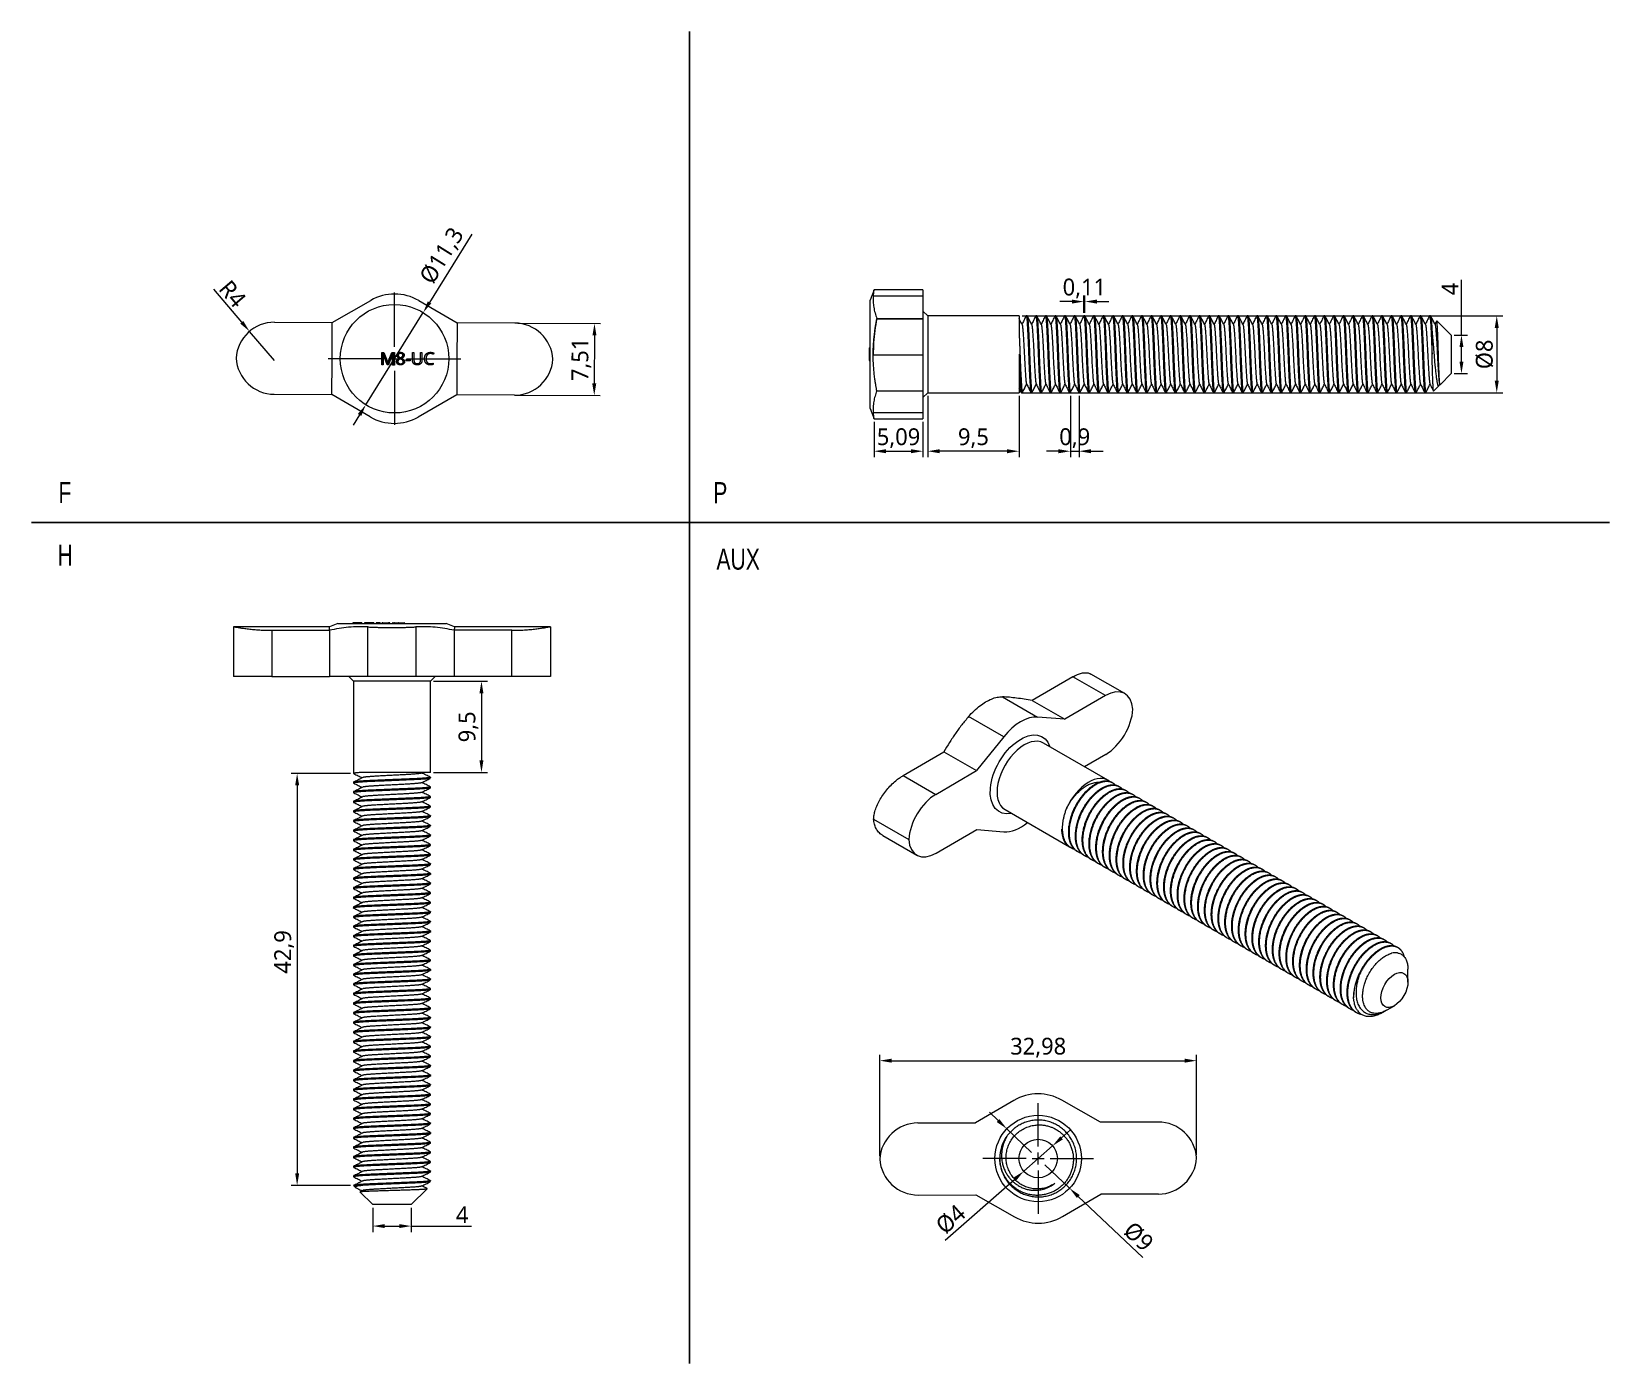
# Model space of a CAD drawing. Header units: millimetres. Extents: x -15 to 313, y -16 to 261.
import ezdxf

# ---------------------------------------------------------------- set-up
doc = ezdxf.new("R2010")
doc.units = ezdxf.units.MM
doc.header["$LTSCALE"] = 12.7
doc.header["$PDMODE"] = 33
doc.header["$PDSIZE"] = 1
for name, color, linetype, lineweight in [('ANNOTATION_TEXT', 7, 'Continuous', 25), ('TANGENT_LINES', 7, 'Continuous', 15), ('Visible', 7, 'Continuous', 40)]:
    doc.layers.add(name, color=color, linetype=linetype, lineweight=lineweight)
doc.styles.add('Onshape-Standard-Dimension', font='NotoSans-Regular.ttf')
doc.styles.add('SLDTEXTSTYLE0', font='TXT', dxfattribs={"width": 0.75})
doc.dimstyles.new('Onshape-ISO-25$0', dxfattribs={"dimtxt": 3.5, "dimasz": 2.5, "dimexe": 1.25, "dimexo": 0.625, "dimtad": 1, "dimtxsty": 'Onshape-Standard-Dimension', "dimcen": 2.5, "dimclrd": 7, "dimclre": 7, "dimclrt": 7, "dimadec": 1, "dimazin": 0, "dimtfac": 1, "dimtmove": 0, "dimatfit": 3, "dimfxl": 1, "dimlwd": 13, "dimlwe": 13, "dimarcsym": 0})
doc.dimstyles.new('Onshape-ISO-25$3', dxfattribs={"dimtxt": 3.5, "dimasz": 2.5, "dimexe": 1.25, "dimexo": 0.625, "dimtad": 1, "dimtxsty": 'Onshape-Standard-Dimension', "dimcen": 0, "dimclrd": 7, "dimclre": 7, "dimclrt": 7, "dimadec": 1, "dimazin": 0, "dimtfac": 1, "dimtmove": 0, "dimatfit": 3, "dimfxl": 1, "dimlwd": 13, "dimlwe": 13, "dimarcsym": 0})
doc.dimstyles.new('Onshape-ISO-25$4', dxfattribs={"dimtxt": 3.5, "dimasz": 2.5, "dimexe": 1.25, "dimexo": 0.625, "dimtad": 1, "dimtxsty": 'Onshape-Standard-Dimension', "dimcen": 0, "dimclrd": 7, "dimclre": 7, "dimclrt": 7, "dimadec": 1, "dimazin": 0, "dimtfac": 1, "dimtmove": 0, "dimatfit": 3, "dimfxl": 1, "dimlwd": 13, "dimlwe": 13, "dimarcsym": 0})

msp = doc.modelspace()

# ---------------------------------------------------------------- texts
at = {"style": 'SLDTEXTSTYLE0', "width": 0.75}
for s, height, p in [('F', 4.38, (-9.461, 162.879)), ('P', 4.38, (126.888, 162.863)), ('H', 4.38, (-9.664, 149.857)), ('AUX', 4.3802, (127.548, 149.022))]:
    msp.add_text(s, height=height, dxfattribs=at).set_placement(p)

# ---------------------------------------------------------------- blocks, each defined once
blk = doc.blocks.new('*D0')
at = {"layer": 'ANNOTATION_TEXT', "color": 7, "lineweight": 13, "transparency": 16777216}
for p, q in [((171.55, 185.23), (171.55, 172.43)), ((190.55, 185.23), (190.55, 172.43)), ((188.05, 173.68), (174.05, 173.68))]:
    blk.add_line(p, q, dxfattribs=at)
at = {"layer": 'ANNOTATION_TEXT', "color": 7, "transparency": 16777216}
for points in [[(174.05, 174.1), (174.05, 173.26), (171.55, 173.68)], [(188.05, 174.1), (188.05, 173.26), (190.55, 173.68)]]:
    blk.add_solid(points, dxfattribs=at)
at = {"layer": 'Defpoints', "color": 0, "transparency": 16777216}
for p in [(171.55, 185.86, -15.66), (190.55, 185.86, -15.66), (171.55, 173.68)]:
    blk.add_point(p, dxfattribs=at)
at = {"layer": 'ANNOTATION_TEXT', "color": 7, "lineweight": 5, "transparency": 16777216, "insert": (181.05, 176.39), "char_height": 3.5, "attachment_point": 5, "style": 'Onshape-Standard-Dimension'}
blk.add_mtext('9,5', dxfattribs=at)
blk = doc.blocks.new('*D1')
at = {"layer": 'ANNOTATION_TEXT', "color": 7, "lineweight": 13, "transparency": 16777216}
for p, q in [((160.36, 179.77), (160.36, 172.43)), ((170.55, 179.77), (170.55, 172.43)), ((162.86, 173.68), (168.05, 173.68))]:
    blk.add_line(p, q, dxfattribs=at)
at = {"layer": 'ANNOTATION_TEXT', "color": 7, "transparency": 16777216}
for points in [[(162.86, 174.1), (162.86, 173.26), (160.36, 173.68)], [(168.05, 174.1), (168.05, 173.26), (170.55, 173.68)]]:
    blk.add_solid(points, dxfattribs=at)
at = {"layer": 'Defpoints', "color": 0, "transparency": 16777216}
for p in [(160.36, 180.4, -15.66), (170.55, 180.4, -15.67), (170.55, 173.68)]:
    blk.add_point(p, dxfattribs=at)
at = {"layer": 'ANNOTATION_TEXT', "color": 7, "lineweight": 5, "transparency": 16777216, "insert": (165.46, 176.39), "char_height": 3.5, "attachment_point": 5, "style": 'Onshape-Standard-Dimension'}
blk.add_mtext('5,09', dxfattribs=at)
blk = doc.blocks.new('*D2')
at = {"layer": 'ANNOTATION_TEXT', "color": 7, "lineweight": 13, "transparency": 16777216}
for p, q in [((201.25, 185.23), (201.25, 172.43)), ((203.05, 185.23), (203.05, 172.43)), ((198.75, 173.68), (196.25, 173.68)), ((201.25, 173.68), (203.05, 173.68)), ((205.55, 173.68), (208.05, 173.68))]:
    blk.add_line(p, q, dxfattribs=at)
at = {"layer": 'ANNOTATION_TEXT', "color": 7, "transparency": 16777216}
for points in [[(198.75, 174.1), (198.75, 173.26), (201.25, 173.68)], [(205.55, 174.1), (205.55, 173.26), (203.05, 173.68)]]:
    blk.add_solid(points, dxfattribs=at)
at = {"layer": 'Defpoints', "color": 0, "transparency": 16777216}
for p in [(201.25, 185.86, -15.66), (203.05, 185.86, -15.66), (203.05, 173.68)]:
    blk.add_point(p, dxfattribs=at)
at = {"layer": 'ANNOTATION_TEXT', "color": 7, "lineweight": 5, "transparency": 16777216, "insert": (202.15, 176.39), "char_height": 3.5, "attachment_point": 5, "style": 'Onshape-Standard-Dimension'}
blk.add_mtext('0,9', dxfattribs=at)
blk = doc.blocks.new('*D3')
at = {"layer": 'ANNOTATION_TEXT', "color": 7, "lineweight": 13, "transparency": 16777216}
for p, q in [((201.55, 204.85), (199.05, 204.85)), ((204.05, 202.48), (204.05, 206.1)), ((204.05, 204.85), (204.27, 204.85)), ((204.27, 202.47), (204.27, 206.1)), ((206.77, 204.85), (209.27, 204.85))]:
    blk.add_line(p, q, dxfattribs=at)
at = {"layer": 'ANNOTATION_TEXT', "color": 7, "transparency": 16777216}
for points in [[(201.55, 205.26), (201.55, 204.43), (204.05, 204.85)], [(206.77, 205.26), (206.77, 204.43), (204.27, 204.85)]]:
    blk.add_solid(points, dxfattribs=at)
at = {"layer": 'Defpoints', "color": 0, "transparency": 16777216}
for p in [(204.27, 204.85), (204.05, 201.86, -15.66), (204.27, 201.84, -15.66)]:
    blk.add_point(p, dxfattribs=at)
at = {"layer": 'ANNOTATION_TEXT', "color": 7, "lineweight": 5, "transparency": 16777216, "insert": (204.16, 207.56), "char_height": 3.5, "attachment_point": 5, "style": 'Onshape-Standard-Dimension'}
blk.add_mtext('0,11', dxfattribs=at)
blk = doc.blocks.new('*D4')
at = {"layer": 'Defpoints', "color": 0, "transparency": 16777216}
for p in [(227.52, 46.76), (227.52, 26.51, -59.48), (161.55, 26.26, -59.48)]:
    blk.add_point(p, dxfattribs=at)
at = {"layer": 'Visible', "color": 7, "lineweight": 13, "transparency": 16777216}
for p, q in [((161.55, 26.89), (161.55, 48.01)), ((164.05, 46.76), (225.02, 46.76)), ((227.52, 27.13), (227.52, 48.01))]:
    blk.add_line(p, q, dxfattribs=at)
at = {"layer": 'Visible', "color": 7, "transparency": 16777216}
for points in [[(164.05, 47.18), (164.05, 46.34), (161.55, 46.76)], [(225.02, 47.18), (225.02, 46.34), (227.52, 46.76)]]:
    blk.add_solid(points, dxfattribs=at)
at = {"layer": 'Visible', "color": 7, "lineweight": 5, "transparency": 16777216, "insert": (194.54, 49.47), "char_height": 3.5, "attachment_point": 5, "style": 'Onshape-Standard-Dimension'}
blk.add_mtext('32,98', dxfattribs=at)
blk = doc.blocks.new('*D5')
at = {"layer": 'ANNOTATION_TEXT', "color": 7, "lineweight": 13, "transparency": 16777216}
for p, q in [((191.17, 201.86), (291.27, 201.86)), ((290.02, 199.36), (290.02, 188.36)), ((191.17, 185.86), (291.27, 185.86))]:
    blk.add_line(p, q, dxfattribs=at)
at = {"layer": 'ANNOTATION_TEXT', "color": 7, "transparency": 16777216}
for points in [[(289.6, 199.36), (290.44, 199.36), (290.02, 201.86)], [(289.6, 188.36), (290.44, 188.36), (290.02, 185.86)]]:
    blk.add_solid(points, dxfattribs=at)
at = {"layer": 'Defpoints', "color": 0, "transparency": 16777216}
for p in [(190.55, 201.86, -15.66), (190.55, 185.86, -15.66), (290.02, 185.86)]:
    blk.add_point(p, dxfattribs=at)
at = {"layer": 'ANNOTATION_TEXT', "color": 7, "lineweight": 5, "transparency": 16777216, "insert": (287.5, 193.86), "char_height": 3.5, "attachment_point": 5, "rotation": 90, "style": 'Onshape-Standard-Dimension'}
blk.add_mtext('%%c8', dxfattribs=at)
blk = doc.blocks.new('*D6')
at = {"layer": 'Defpoints', "color": 0, "transparency": 16777216}
for p in [(197.54, 29.03, 50.52), (191.54, 23.74, 50.52)]:
    blk.add_point(p, dxfattribs=at)
at = {"layer": 'Visible', "color": 7, "lineweight": 13, "transparency": 16777216}
for p, q in [((199.41, 30.68), (201.29, 32.34)), ((197.54, 29.03), (191.54, 23.74)), ((175.2, 9.35), (189.66, 22.09))]:
    blk.add_line(p, q, dxfattribs=at)
at = {"layer": 'Visible', "color": 7, "transparency": 16777216}
for points in [[(199.14, 31), (199.69, 30.37), (197.54, 29.03)], [(189.38, 22.4), (189.94, 21.78), (191.54, 23.74)]]:
    blk.add_solid(points, dxfattribs=at)
at = {"layer": 'Visible', "color": 7, "lineweight": 5, "transparency": 16777216, "insert": (176.33, 13.7), "char_height": 3.5, "attachment_point": 5, "rotation": 41.3838, "style": 'Onshape-Standard-Dimension'}
blk.add_mtext('%%c4', dxfattribs=at)
blk = doc.blocks.new('*D7')
at = {"layer": 'Defpoints', "color": 0, "transparency": 16777216}
for p in [(188, 32.57, -59.48), (201.08, 20.2, -59.48)]:
    blk.add_point(p, dxfattribs=at)
at = {"layer": 'Visible', "color": 7, "lineweight": 13, "transparency": 16777216}
for p, q in [((186.18, 34.29), (184.37, 36.01)), ((188, 32.57), (193.18, 27.67)), ((195.9, 25.1), (201.08, 20.2)), ((216.33, 5.77), (202.89, 18.48))]:
    blk.add_line(p, q, dxfattribs=at)
at = {"layer": 'Visible', "color": 7, "transparency": 16777216}
for points in [[(186.47, 34.59), (185.9, 33.99), (188, 32.57)], [(203.18, 18.79), (202.6, 18.18), (201.08, 20.2)]]:
    blk.add_solid(points, dxfattribs=at)
at = {"layer": 'Visible', "color": 7, "lineweight": 5, "transparency": 16777216, "insert": (215.41, 10.11), "char_height": 3.5, "attachment_point": 5, "rotation": 316.5881, "style": 'Onshape-Standard-Dimension'}
blk.add_mtext('%%c9', dxfattribs=at)
blk = doc.blocks.new('*D8')
at = {"layer": 'ANNOTATION_TEXT', "color": 7, "lineweight": 13, "transparency": 16777216}
for p, q in [((282.67, 197.86), (282.67, 209.38)), ((281.17, 197.86), (283.92, 197.86)), ((282.67, 192.36), (282.67, 195.36)), ((281.17, 189.86), (283.92, 189.86))]:
    blk.add_line(p, q, dxfattribs=at)
at = {"layer": 'ANNOTATION_TEXT', "color": 7, "transparency": 16777216}
for points in [[(282.26, 195.36), (283.09, 195.36), (282.67, 197.86)], [(282.26, 192.36), (283.09, 192.36), (282.67, 189.86)]]:
    blk.add_solid(points, dxfattribs=at)
at = {"layer": 'Defpoints', "color": 0, "transparency": 16777216}
for p in [(280.55, 197.86, -15.66), (280.55, 189.86, -15.66), (282.67, 189.86)]:
    blk.add_point(p, dxfattribs=at)
at = {"layer": 'ANNOTATION_TEXT', "color": 7, "lineweight": 5, "transparency": 16777216, "insert": (280.3, 207.46), "char_height": 3.5, "attachment_point": 5, "rotation": 90, "style": 'Onshape-Standard-Dimension'}
blk.add_mtext('4', dxfattribs=at)
blk = doc.blocks.new('*D9')
at = {"layer": 'Defpoints', "color": 0, "transparency": 16777216}
for p in [(85.54, 200.36, -15.6), (85.48, 185.35, -15.6), (102.1, 185.29)]:
    blk.add_point(p, dxfattribs=at)
at = {"layer": 'Visible', "color": 7, "lineweight": 13, "transparency": 16777216}
for p, q in [((86.17, 200.36), (103.4, 200.29)), ((102.14, 197.8), (102.11, 187.79)), ((86.11, 185.35), (103.35, 185.28))]:
    blk.add_line(p, q, dxfattribs=at)
at = {"layer": 'Visible', "color": 7, "transparency": 16777216}
for points in [[(101.73, 197.8), (102.56, 197.8), (102.15, 200.3)], [(101.69, 187.79), (102.52, 187.79), (102.1, 185.29)]]:
    blk.add_solid(points, dxfattribs=at)
at = {"layer": 'Visible', "color": 7, "lineweight": 5, "transparency": 16777216, "insert": (99.43, 192.8), "char_height": 3.5, "attachment_point": 5, "rotation": 89.7866, "style": 'Onshape-Standard-Dimension'}
blk.add_mtext('7,51', dxfattribs=at)
blk = doc.blocks.new('*D10')
at = {"layer": 'Defpoints', "color": 0, "transparency": 16777216}
for p in [(66.48, 202.54, 15.4), (54.54, 183.35, 15.4)]:
    blk.add_point(p, dxfattribs=at)
at = {"layer": 'Visible', "color": 7, "lineweight": 13, "transparency": 16777216}
for p, q in [((76.63, 218.85), (67.8, 204.67)), ((54.54, 183.35), (66.48, 202.54)), ((53.22, 181.23), (51.9, 179.11))]:
    blk.add_line(p, q, dxfattribs=at)
at = {"layer": 'Visible', "color": 7, "transparency": 16777216}
for points in [[(67.45, 204.89), (68.16, 204.45), (66.48, 202.54)], [(52.87, 181.45), (53.58, 181.01), (54.54, 183.35)]]:
    blk.add_solid(points, dxfattribs=at)
at = {"layer": 'Visible', "color": 7, "lineweight": 5, "transparency": 16777216, "insert": (70.54, 214.29), "char_height": 3.5, "attachment_point": 5, "rotation": 58.1083, "style": 'Onshape-Standard-Dimension'}
blk.add_mtext('%%c11,3', dxfattribs=at)
blk = doc.blocks.new('*D11')
at = {"layer": 'Defpoints', "color": 0, "transparency": 16777216}
for p in [(67.99, 125.78, -6.22), (67.99, 106.78, -6.22), (78.62, 106.78)]:
    blk.add_point(p, dxfattribs=at)
at = {"layer": 'Visible', "color": 7, "lineweight": 13, "transparency": 16777216}
for p, q in [((68.61, 125.78), (79.87, 125.78)), ((78.62, 123.28), (78.62, 109.28)), ((68.61, 106.78), (79.87, 106.78))]:
    blk.add_line(p, q, dxfattribs=at)
at = {"layer": 'Visible', "color": 7, "transparency": 16777216}
for points in [[(78.2, 123.28), (79.03, 123.28), (78.62, 125.78)], [(78.2, 109.28), (79.03, 109.28), (78.62, 106.78)]]:
    blk.add_solid(points, dxfattribs=at)
at = {"layer": 'Visible', "color": 7, "lineweight": 5, "transparency": 16777216, "insert": (75.91, 116.28), "char_height": 3.5, "attachment_point": 5, "rotation": 90, "style": 'Onshape-Standard-Dimension'}
blk.add_mtext('9,5', dxfattribs=at)
blk = doc.blocks.new('*D12')
at = {"layer": 'Defpoints', "color": 0, "transparency": 16777216}
for p in [(51.99, 106.58, -6.22), (40.24, 20.78), (51.99, 20.78, -6.22)]:
    blk.add_point(p, dxfattribs=at)
at = {"layer": 'Visible', "color": 7, "lineweight": 13, "transparency": 16777216}
for p, q in [((51.36, 106.58), (38.99, 106.58)), ((40.24, 104.08), (40.24, 23.28)), ((51.36, 20.78), (38.99, 20.78))]:
    blk.add_line(p, q, dxfattribs=at)
at = {"layer": 'Visible', "color": 7, "transparency": 16777216}
for points in [[(39.83, 104.08), (40.66, 104.08), (40.24, 106.58)], [(39.83, 23.28), (40.66, 23.28), (40.24, 20.78)]]:
    blk.add_solid(points, dxfattribs=at)
at = {"layer": 'Visible', "color": 7, "lineweight": 5, "transparency": 16777216, "insert": (37.54, 69.41), "char_height": 3.5, "attachment_point": 5, "rotation": 90, "style": 'Onshape-Standard-Dimension'}
blk.add_mtext('42,9', dxfattribs=at)
blk = doc.blocks.new('*D13')
at = {"layer": 'Defpoints', "color": 0, "transparency": 16777216}
for p in [(55.99, 16.78, -6.22), (63.99, 16.78, -6.22), (63.99, 12.32)]:
    blk.add_point(p, dxfattribs=at)
at = {"layer": 'Visible', "color": 7, "lineweight": 13, "transparency": 16777216}
for p, q in [((55.99, 16.15), (55.99, 11.07)), ((63.99, 16.15), (63.99, 11.07)), ((58.49, 12.32), (61.49, 12.32)), ((63.99, 12.32), (76.52, 12.32))]:
    blk.add_line(p, q, dxfattribs=at)
at = {"layer": 'Visible', "color": 7, "transparency": 16777216}
for points in [[(58.49, 12.73), (58.49, 11.9), (55.99, 12.32)], [(61.49, 12.73), (61.49, 11.9), (63.99, 12.32)]]:
    blk.add_solid(points, dxfattribs=at)
at = {"layer": 'Visible', "color": 7, "lineweight": 5, "transparency": 16777216, "insert": (74.6, 14.69), "char_height": 3.5, "attachment_point": 5, "style": 'Onshape-Standard-Dimension'}
blk.add_mtext('4', dxfattribs=at)
blk = doc.blocks.new('*D14')
at = {"layer": 'Defpoints', "color": 0, "transparency": 16777216}
for p in [(30.33, 198.64, 15.4), (35.51, 192.55, 15.4)]:
    blk.add_point(p, dxfattribs=at)
at = {"layer": 'Visible', "color": 7, "lineweight": 13, "transparency": 16777216}
for p, q in [((28.71, 200.54), (22.87, 207.4)), ((35.51, 192.55), (30.33, 198.64))]:
    blk.add_line(p, q, dxfattribs=at)
at = {"layer": 'Visible', "color": 7, "transparency": 16777216}
blk.add_solid([(29.02, 200.81), (28.39, 200.27), (30.33, 198.64)], dxfattribs=at)
at = {"layer": 'Visible', "color": 7, "lineweight": 5, "transparency": 16777216, "insert": (26.79, 206.46), "char_height": 3.5, "attachment_point": 5, "rotation": 310.4053, "style": 'Onshape-Standard-Dimension'}
blk.add_mtext('R4', dxfattribs=at)

# ---------------------------------------------------------------- dimensions: what is measured, and where the dimension line sits
at = {"layer": 'ANNOTATION_TEXT', "lineweight": 5}
for base, p1, p2, picture, middle in [((204.271, 204.848), (204.049, 201.86, -15.66), (204.271, 201.842, -15.66), '*D3', (204.16, 204.848)), ((171.549, 173.681), (190.549, 185.86, -15.66), (171.549, 185.86, -15.66), '*D0', (181.049, 173.681)), ((203.049, 173.681), (201.249, 185.86, -15.66), (203.049, 185.86, -15.66), '*D2', (202.149, 173.681)), ((170.549, 173.681), (160.361, 180.395, -15.66), (170.549, 180.395, -15.673), '*D1', (165.455, 173.681))]:
    dim = msp.add_linear_dim(base=base, p1=p1, p2=p2, dimstyle='Onshape-ISO-25$0', override={"dimlfac": 0.5, "dimpost": ''}, dxfattribs=at)
    dim.commit()
    dim.dimension.update_dxf_attribs({"geometry": picture, "text_midpoint": middle, "dimtype": 160})
for base, p1, p2, override, picture, middle in [((282.675, 189.86), (280.549, 197.86, -15.66), (280.549, 189.86, -15.66), {"dimlfac": 0.5, "dimpost": ''}, '*D8', (282.675, 207.46)), ((290.021, 185.86), (190.549, 201.86, -15.66), (190.549, 185.86, -15.66), {"dimlfac": 0.5, "dimpost": '%%c<>'}, '*D5', (290.021, 193.86))]:
    dim = msp.add_linear_dim(base=base, p1=p1, p2=p2, angle=90, dimstyle='Onshape-ISO-25$0', override=override, dxfattribs=at)
    dim.commit()
    dim.dimension.update_dxf_attribs({"geometry": picture, "text_midpoint": middle, "dimtype": 160})
at = {"layer": 'Visible', "lineweight": 5}
for p1, p2, override, picture, middle in [((54.543, 183.354, 15.4), (66.483, 202.543, 15.4), {"dimlfac": 0.5, "dimpost": '%%c<>', "dimtofl": 1, "dimtmove": 0, "dimatfit": 3}, '*D10', (72.884, 212.83)), ((187.999, 32.571, -59.479), (201.075, 20.201, -59.479), {"dimlfac": 0.5, "dimpost": '%%c<>', "dimtofl": 1, "dimtmove": 0, "dimatfit": 3}, '*D7', (213.673, 8.282)), ((197.538, 29.03, 50.521), (191.536, 23.741, 50.521), {"dimexe": 1.047196, "dimlfac": 0.5, "dimpost": '%%c<>', "dimtofl": 1, "dimtmove": 0, "dimatfit": 3}, '*D6', (177.998, 11.812))]:
    dim = msp.add_diameter_dim_2p(p1=p1, p2=p2, dimstyle='Onshape-ISO-25$3', override=override, dxfattribs=at)
    dim.commit()
    dim.dimension.update_dxf_attribs({"geometry": picture, "text_midpoint": middle, "dimtype": 163})
dim = msp.add_radius_dim(center=(35.511, 192.547, 15.4), mpoint=(30.326, 198.639, 15.4), dimstyle='Onshape-ISO-25$4', override={"dimlfac": 0.5, "dimpost": 'R<>', "dimtofl": 1, "dimtmove": 0, "dimatfit": 0}, dxfattribs=at)
dim.commit()
dim.dimension.update_dxf_attribs({"geometry": '*D14', "text_midpoint": (24.976, 204.924), "dimtype": 164})
for base, p1, p2, angle, picture, middle in [((102.096, 185.288), (85.541, 200.361, -15.6), (85.485, 185.35, -15.6), 89.78657, '*D9', (102.124, 192.793)), ((78.617, 106.776), (67.989, 125.776, -6.217), (67.989, 106.776, -6.217), 90, '*D11', (78.617, 116.276)), ((40.243, 20.776), (51.989, 106.576, -6.217), (51.989, 20.776, -6.217), 90, '*D12', (40.243, 69.407))]:
    dim = msp.add_linear_dim(base=base, p1=p1, p2=p2, angle=angle, dimstyle='Onshape-ISO-25$0', override={"dimlfac": 0.5, "dimpost": ''}, dxfattribs=at)
    dim.commit()
    dim.dimension.update_dxf_attribs({"geometry": picture, "text_midpoint": middle, "dimtype": 160})
for base, p1, p2, picture, middle in [((227.522, 46.761), (161.553, 26.263, -59.479), (227.522, 26.509, -59.479), '*D4', (194.537, 46.761)), ((63.989, 12.315), (55.989, 16.776, -6.217), (63.989, 16.776, -6.217), '*D13', (74.595, 12.315))]:
    dim = msp.add_linear_dim(base=base, p1=p1, p2=p2, dimstyle='Onshape-ISO-25$0', override={"dimlfac": 0.5, "dimpost": ''}, dxfattribs=at)
    dim.commit()
    dim.dimension.update_dxf_attribs({"geometry": picture, "text_midpoint": middle, "dimtype": 160})

# ---------------------------------------------------------------- linework, layer by layer
for p, q in [((121.921, 261.079), (121.921, -16.291)), ((-15.06, 158.809), (313.487, 158.809))]:
    msp.add_line(p, q)
at = {"layer": 'TANGENT_LINES', "lineweight": 5}
for p, q in [((170.549, 205.965), (160.23, 205.965)), ((160.941, 201.272), (170.549, 201.272)), ((159.349, 194.647), (159.549, 194.647)), ((159.349, 193.88), (159.549, 193.88)), ((159.349, 193.106), (159.549, 193.106)), ((160.23, 181.717), (170.549, 181.717))]:
    msp.add_line(p, q, dxfattribs=at)
at = {"layer": 'Visible', "lineweight": 5}
for p, q in [((160.361, 207.324), (159.549, 205.16)), ((170.549, 207.324), (160.36, 207.324)), ((170.549, 207.324), (170.549, 205.965)), ((47.541, 200.502), (55.558, 205.091)), ((60.513, 195.448), (60.513, 206.748)), ((65.558, 205.054), (73.541, 200.405)), ((159.549, 182.56), (159.549, 205.16)), ((170.549, 205.965), (170.549, 201.317)), ((35.541, 200.547), (47.541, 200.502)), ((160.941, 201.272), (160.941, 201.317)), ((160.941, 201.317), (170.549, 201.317)), ((171.549, 201.86), (170.549, 202.86)), ((170.549, 201.272), (170.549, 201.317)), ((170.549, 201.272), (170.549, 193.737)), ((190.549, 201.86), (171.549, 201.86)), ((171.549, 201.86), (171.549, 185.86)), ((190.549, 201.86), (190.549, 198.532)), ((192.249, 201.86), (192.049, 201.86)), ((194.249, 201.86), (194.049, 201.86)), ((196.249, 201.86), (196.049, 201.86)), ((198.249, 201.86), (198.049, 201.86)), ((200.249, 201.86), (200.049, 201.86)), ((202.249, 201.86), (202.049, 201.86)), ((204.249, 201.86), (204.049, 201.86)), ((206.249, 201.86), (206.049, 201.86)), ((208.249, 201.86), (208.049, 201.86)), ((210.249, 201.86), (210.049, 201.86)), ((212.249, 201.86), (212.049, 201.86)), ((214.249, 201.86), (214.049, 201.86)), ((216.249, 201.86), (216.049, 201.86)), ((218.249, 201.86), (218.049, 201.86)), ((220.249, 201.86), (220.049, 201.86)), ((222.249, 201.86), (222.049, 201.86)), ((224.249, 201.86), (224.049, 201.86)), ((226.249, 201.86), (226.049, 201.86)), ((228.249, 201.86), (228.049, 201.86)), ((230.249, 201.86), (230.049, 201.86)), ((232.249, 201.86), (232.049, 201.86)), ((234.249, 201.86), (234.049, 201.86)), ((236.249, 201.86), (236.049, 201.86)), ((238.249, 201.86), (238.049, 201.86)), ((240.249, 201.86), (240.049, 201.86)), ((242.249, 201.86), (242.049, 201.86)), ((244.249, 201.86), (244.049, 201.86)), ((246.249, 201.86), (246.049, 201.86)), ((248.249, 201.86), (248.049, 201.86)), ((250.249, 201.86), (250.049, 201.86)), ((252.249, 201.86), (252.049, 201.86)), ((254.249, 201.86), (254.049, 201.86)), ((256.249, 201.86), (256.049, 201.86)), ((258.249, 201.86), (258.049, 201.86)), ((260.249, 201.86), (260.049, 201.86)), ((262.249, 201.86), (262.049, 201.86)), ((264.249, 201.86), (264.049, 201.86)), ((266.249, 201.86), (266.049, 201.86)), ((268.249, 201.86), (268.049, 201.86)), ((270.249, 201.86), (270.049, 201.86)), ((272.249, 201.86), (272.049, 201.86)), ((274.249, 201.86), (274.049, 201.86)), ((276.249, 201.86), (276.049, 201.86)), ((277.523, 200.846), (277.149, 200.108)), ((277.559, 200.838), (277.547, 200.862)), ((280.549, 197.86), (277.558, 200.851)), ((85.541, 200.361), (73.541, 200.405)), ((191.178, 200.05), (191.149, 200.108)), ((193.178, 200.05), (193.149, 200.108)), ((195.178, 200.05), (195.149, 200.108)), ((197.178, 200.05), (197.149, 200.108)), ((199.178, 200.05), (199.149, 200.108)), ((201.178, 200.05), (201.149, 200.108)), ((203.178, 200.05), (203.149, 200.108)), ((205.178, 200.05), (205.149, 200.108)), ((207.178, 200.05), (207.149, 200.108)), ((209.178, 200.05), (209.149, 200.108)), ((211.178, 200.05), (211.149, 200.108)), ((213.178, 200.05), (213.149, 200.108)), ((215.178, 200.05), (215.149, 200.108)), ((217.178, 200.05), (217.149, 200.108)), ((219.178, 200.05), (219.149, 200.108)), ((221.178, 200.05), (221.149, 200.108)), ((223.178, 200.05), (223.149, 200.108)), ((225.178, 200.05), (225.149, 200.108)), ((227.178, 200.05), (227.149, 200.108)), ((229.178, 200.05), (229.149, 200.108)), ((231.178, 200.05), (231.149, 200.108)), ((233.178, 200.05), (233.149, 200.108)), ((235.178, 200.05), (235.149, 200.108)), ((237.178, 200.05), (237.149, 200.108)), ((239.178, 200.05), (239.149, 200.108)), ((241.178, 200.05), (241.149, 200.108)), ((243.178, 200.05), (243.149, 200.108)), ((245.178, 200.05), (245.149, 200.108)), ((247.178, 200.05), (247.149, 200.108)), ((249.178, 200.05), (249.149, 200.108)), ((251.178, 200.05), (251.149, 200.108)), ((253.178, 200.05), (253.149, 200.108)), ((255.178, 200.05), (255.149, 200.108)), ((257.178, 200.05), (257.149, 200.108)), ((259.178, 200.05), (259.149, 200.108)), ((261.178, 200.05), (261.149, 200.108)), ((263.178, 200.05), (263.149, 200.108)), ((265.178, 200.05), (265.149, 200.108)), ((267.178, 200.05), (267.149, 200.108)), ((269.178, 200.05), (269.149, 200.108)), ((271.178, 200.05), (271.149, 200.108)), ((273.178, 200.05), (273.149, 200.108)), ((275.178, 200.05), (275.149, 200.108)), ((276.549, 193.86), (276.549, 198.532)), ((277.178, 200.05), (277.149, 200.108)), ((280.549, 197.86), (280.549, 189.86)), ((57.874, 194.245), (58.321, 194.245)), ((57.874, 191.692), (57.874, 194.245)), ((57.874, 194.245), (57.974, 194.145)), ((57.974, 194.145), (57.974, 191.792)), ((58.252, 194.145), (57.974, 194.145)), ((58.014, 194.055), (58.207, 194.055)), ((58.014, 194.055), (58.124, 193.955)), ((58.138, 193.955), (58.124, 193.955)), ((58.207, 194.055), (58.138, 193.955)), ((59.004, 191.692), (58.138, 193.955)), ((58.207, 194.055), (59.072, 191.792)), ((58.321, 194.245), (58.252, 194.145)), ((59.061, 192.039), (58.252, 194.145)), ((58.321, 194.245), (59.129, 192.139)), ((59.143, 192.139), (59.958, 194.245)), ((59.174, 191.792), (60.047, 194.052)), ((60.027, 194.145), (59.212, 192.039)), ((60.116, 193.952), (59.243, 191.692)), ((59.958, 194.245), (60.402, 194.245)), ((59.958, 194.245), (60.027, 194.145)), ((60.302, 194.145), (60.027, 194.145)), ((60.047, 194.052), (60.238, 194.052)), ((60.047, 194.052), (60.116, 193.952)), ((60.13, 193.952), (60.116, 193.952)), ((60.238, 194.052), (60.13, 193.952)), ((60.402, 194.245), (60.302, 194.145)), ((60.302, 191.792), (60.302, 194.145)), ((60.402, 194.245), (60.402, 191.692)), ((60.402, 194.245), (60.502, 194.245)), ((60.502, 194.245), (60.502, 191.592)), ((60.513, 191.698), (60.513, 194.198)), ((61.221, 194.116), (61.284, 194.038)), ((61.36, 194.018), (61.425, 193.941)), ((61.767, 194.146), (61.767, 194.046)), ((61.77, 194.181), (61.77, 194.281)), ((62.115, 193.942), (62.179, 194.019)), ((62.262, 194.041), (62.324, 194.119)), ((64.27, 192.6), (64.27, 194.245)), ((64.27, 194.245), (64.567, 194.245)), ((64.567, 194.245), (64.567, 192.58)), ((65.927, 194.245), (66.223, 194.245)), ((65.927, 192.583), (65.927, 194.245)), ((66.223, 194.245), (66.223, 192.594)), ((68.697, 194.135), (68.571, 193.88)), ((159.349, 195.192), (159.549, 195.192)), ((159.349, 195.192), (159.349, 195.046)), ((159.349, 195.046), (159.549, 195.046)), ((159.349, 195.046), (159.349, 194.791)), ((159.349, 194.791), (159.549, 194.791)), ((159.349, 194.779), (159.349, 194.647)), ((159.349, 194.647), (159.349, 193.88)), ((159.349, 193.88), (159.349, 193.106)), ((190.549, 193.86), (190.549, 185.86)), ((58.013, 192.948), (46.713, 192.948)), ((57.874, 191.692), (57.974, 191.792)), ((58.148, 191.692), (57.874, 191.692)), ((57.974, 191.792), (58.048, 191.792)), ((58.048, 191.792), (58.048, 193.316)), ((58.048, 193.316), (58.148, 193.316)), ((58.148, 191.692), (58.048, 191.792)), ((58.148, 193.316), (58.148, 191.692)), ((59.072, 191.792), (59.004, 191.692)), ((59.243, 191.692), (59.004, 191.692)), ((59.129, 192.139), (59.061, 192.039)), ((59.212, 192.039), (59.061, 192.039)), ((59.072, 191.792), (59.174, 191.792)), ((59.129, 192.139), (59.143, 192.139)), ((59.143, 192.139), (59.212, 192.039)), ((59.174, 191.792), (59.243, 191.692)), ((59.263, 192.948), (61.763, 192.948)), ((60.105, 191.692), (60.105, 193.337)), ((60.205, 193.337), (60.105, 193.337)), ((60.205, 191.792), (60.105, 191.692)), ((60.402, 191.692), (60.105, 191.692)), ((60.105, 191.592), (60.105, 191.692)), ((60.502, 191.592), (60.105, 191.592)), ((60.205, 193.337), (60.205, 191.792)), ((60.205, 191.792), (60.302, 191.792)), ((60.402, 191.692), (60.302, 191.792)), ((60.502, 191.592), (60.402, 191.692)), ((60.933, 192.344), (61.033, 192.344)), ((61.016, 193.674), (61.116, 193.674)), ((61.219, 192.337), (61.119, 192.337)), ((61.121, 193.32), (61.204, 193.376)), ((61.153, 191.836), (61.216, 191.914)), ((61.201, 193.662), (61.301, 193.662)), ((61.336, 192.661), (61.26, 192.726)), ((61.302, 191.932), (61.365, 192.01)), ((61.329, 193.319), (61.404, 193.386)), ((61.467, 193.026), (61.687, 193.017)), ((61.713, 192.907), (61.71, 193.015)), ((61.774, 191.793), (61.774, 191.893)), ((61.781, 191.657), (61.781, 191.757)), ((61.784, 193.155), (61.785, 193.047)), ((61.809, 193.042), (62.038, 193.044)), ((62.138, 193.381), (62.214, 193.315)), ((62.244, 191.939), (62.179, 192.015)), ((62.188, 192.652), (62.257, 192.723)), ((62.242, 193.662), (62.342, 193.662)), ((62.323, 191.923), (62.388, 191.847)), ((62.424, 192.351), (62.324, 192.351)), ((62.331, 193.387), (62.411, 193.326)), ((62.401, 192.669), (62.479, 192.732)), ((62.428, 193.671), (62.528, 193.671)), ((62.51, 192.354), (62.61, 192.354)), ((62.942, 192.783), (63.799, 192.783)), ((62.942, 192.518), (62.942, 192.783)), ((63.799, 192.518), (62.942, 192.518)), ((63.013, 192.948), (74.313, 192.948)), ((63.799, 192.783), (63.799, 192.518)), ((68.597, 192.017), (68.597, 191.757)), ((159.349, 193.106), (159.349, 192.923)), ((159.349, 192.928), (159.549, 192.928)), ((159.349, 192.928), (159.349, 192.668)), ((159.349, 192.668), (159.549, 192.668)), ((159.349, 192.668), (159.349, 192.568)), ((159.349, 192.568), (159.549, 192.568)), ((160.187, 193.811), (160.187, 193.737)), ((160.187, 193.737), (170.549, 193.737)), ((170.549, 193.737), (170.549, 186.261)), ((60.513, 190.448), (60.513, 179.148)), ((192.113, 187.682), (192.141, 187.628)), ((194.113, 187.682), (194.141, 187.628)), ((196.113, 187.682), (196.141, 187.628)), ((198.113, 187.682), (198.141, 187.628)), ((200.113, 187.682), (200.141, 187.628)), ((202.113, 187.682), (202.141, 187.628)), ((204.113, 187.682), (204.141, 187.628)), ((206.113, 187.682), (206.141, 187.628)), ((208.113, 187.682), (208.141, 187.628)), ((210.113, 187.682), (210.141, 187.628)), ((212.113, 187.682), (212.141, 187.628)), ((214.113, 187.682), (214.141, 187.628)), ((216.113, 187.682), (216.141, 187.628)), ((218.113, 187.682), (218.141, 187.628)), ((220.113, 187.682), (220.141, 187.628)), ((222.113, 187.682), (222.141, 187.628)), ((224.113, 187.682), (224.141, 187.628)), ((226.113, 187.682), (226.141, 187.628)), ((228.113, 187.682), (228.141, 187.628)), ((230.113, 187.682), (230.141, 187.628)), ((232.113, 187.682), (232.141, 187.628)), ((234.113, 187.682), (234.141, 187.628)), ((236.113, 187.682), (236.141, 187.628)), ((238.113, 187.682), (238.141, 187.628)), ((240.113, 187.682), (240.141, 187.628)), ((242.113, 187.682), (242.141, 187.628)), ((244.113, 187.682), (244.141, 187.628)), ((246.113, 187.682), (246.141, 187.628)), ((248.113, 187.682), (248.141, 187.628)), ((250.113, 187.682), (250.141, 187.628)), ((252.113, 187.682), (252.141, 187.628)), ((254.113, 187.682), (254.141, 187.628)), ((256.113, 187.682), (256.141, 187.628)), ((258.113, 187.682), (258.141, 187.628)), ((260.113, 187.682), (260.141, 187.628)), ((262.113, 187.682), (262.141, 187.628)), ((264.113, 187.682), (264.141, 187.628)), ((266.113, 187.682), (266.141, 187.628)), ((268.113, 187.682), (268.141, 187.628)), ((270.113, 187.682), (270.141, 187.628)), ((272.113, 187.682), (272.141, 187.628)), ((274.113, 187.682), (274.141, 187.628)), ((276.113, 187.682), (276.141, 187.628)), ((278.104, 187.557), (278.141, 187.628)), ((278.113, 187.682), (278.184, 187.542)), ((278.188, 187.534), (278.175, 187.571)), ((278.212, 187.522), (278.193, 187.526)), ((278.223, 187.533), (280.549, 189.86)), ((35.485, 185.536), (47.485, 185.491)), ((55.468, 180.843), (47.485, 185.491)), ((73.485, 185.394), (65.468, 180.805)), ((85.485, 185.35), (73.485, 185.394)), ((160.941, 186.306), (160.927, 186.269)), ((160.941, 186.261), (170.549, 186.261)), ((170.549, 186.261), (170.549, 181.717)), ((170.549, 184.86), (171.549, 185.86)), ((171.549, 185.86), (190.549, 185.86)), ((190.545, 186.829), (191.022, 185.887)), ((191.049, 185.86), (191.249, 185.86)), ((193.049, 185.86), (193.249, 185.86)), ((195.049, 185.86), (195.249, 185.86)), ((197.049, 185.86), (197.249, 185.86)), ((199.049, 185.86), (199.249, 185.86)), ((201.049, 185.86), (201.249, 185.86)), ((203.049, 185.86), (203.249, 185.86)), ((205.049, 185.86), (205.249, 185.86)), ((207.049, 185.86), (207.249, 185.86)), ((209.049, 185.86), (209.249, 185.86)), ((211.049, 185.86), (211.249, 185.86)), ((213.049, 185.86), (213.249, 185.86)), ((215.049, 185.86), (215.249, 185.86)), ((217.049, 185.86), (217.249, 185.86)), ((219.049, 185.86), (219.249, 185.86)), ((221.049, 185.86), (221.249, 185.86)), ((223.049, 185.86), (223.249, 185.86)), ((225.049, 185.86), (225.249, 185.86)), ((227.049, 185.86), (227.249, 185.86)), ((229.049, 185.86), (229.249, 185.86)), ((231.049, 185.86), (231.249, 185.86)), ((233.049, 185.86), (233.249, 185.86)), ((235.049, 185.86), (235.249, 185.86)), ((237.049, 185.86), (237.249, 185.86)), ((239.049, 185.86), (239.249, 185.86)), ((241.049, 185.86), (241.249, 185.86)), ((243.049, 185.86), (243.249, 185.86)), ((245.049, 185.86), (245.249, 185.86)), ((247.049, 185.86), (247.249, 185.86)), ((249.049, 185.86), (249.249, 185.86)), ((251.049, 185.86), (251.249, 185.86)), ((253.049, 185.86), (253.249, 185.86)), ((255.049, 185.86), (255.249, 185.86)), ((257.049, 185.86), (257.249, 185.86)), ((259.049, 185.86), (259.249, 185.86)), ((261.049, 185.86), (261.249, 185.86)), ((263.049, 185.86), (263.249, 185.86)), ((265.049, 185.86), (265.249, 185.86)), ((267.049, 185.86), (267.249, 185.86)), ((269.049, 185.86), (269.249, 185.86)), ((271.049, 185.86), (271.249, 185.86)), ((273.049, 185.86), (273.249, 185.86)), ((275.049, 185.86), (275.249, 185.86)), ((276.863, 186.202), (276.851, 186.237)), ((276.885, 186.195), (277.961, 187.271)), ((159.549, 182.56), (160.361, 180.395)), ((170.549, 181.717), (170.549, 180.395)), ((160.36, 180.395), (170.549, 180.395)), ((46.989, 137.138), (27.005, 137.138)), ((27.005, 137.138), (27.005, 126.776)), ((34.961, 136.384), (46.961, 136.384)), ((34.961, 136.384), (34.961, 126.776)), ((46.961, 136.384), (46.961, 126.776)), ((48.689, 137.776), (46.989, 137.138)), ((48.689, 137.776), (71.289, 137.776)), ((51.805, 137.976), (51.805, 137.776)), ((52.507, 137.976), (51.805, 137.976)), ((53.162, 137.976), (52.507, 137.976)), ((52.507, 137.976), (52.507, 137.776)), ((53.162, 137.976), (53.162, 137.776)), ((53.588, 137.976), (53.162, 137.976)), ((53.736, 137.976), (53.588, 137.976)), ((53.588, 137.976), (53.588, 137.776)), ((53.736, 137.976), (53.736, 137.776)), ((54.575, 137.976), (54.279, 137.976)), ((54.279, 137.976), (54.279, 137.776)), ((54.575, 137.976), (54.575, 137.776)), ((54.75, 137.976), (54.575, 137.976)), ((55.247, 137.976), (54.75, 137.976)), ((54.75, 137.976), (54.75, 137.776)), ((54.944, 126.776), (54.944, 137.095)), ((55.76, 137.976), (55.247, 137.976)), ((55.247, 137.976), (55.247, 137.776)), ((55.76, 137.976), (55.76, 137.776)), ((55.935, 137.976), (55.76, 137.976)), ((56.232, 137.976), (55.935, 137.976)), ((55.935, 137.976), (55.935, 137.776)), ((56.232, 137.976), (56.232, 137.776)), ((57.56, 137.976), (56.703, 137.976)), ((56.703, 137.976), (56.703, 137.776)), ((57.56, 137.976), (57.56, 137.776)), ((57.892, 137.876), (57.892, 137.776)), ((57.971, 137.876), (57.892, 137.876)), ((57.974, 137.876), (57.974, 137.776)), ((58.178, 137.876), (57.974, 137.876)), ((57.992, 137.976), (58.071, 137.976)), ((58.074, 137.976), (58.24, 137.976)), ((58.731, 137.876), (58.178, 137.876)), ((58.178, 137.876), (58.178, 137.776)), ((58.24, 137.976), (58.731, 137.976)), ((58.731, 137.976), (59.218, 137.976)), ((58.731, 137.976), (58.731, 137.876)), ((58.731, 137.876), (58.731, 137.776)), ((59.281, 137.876), (58.731, 137.876)), ((59.218, 137.976), (59.386, 137.976)), ((59.281, 137.876), (59.281, 137.776)), ((59.486, 137.876), (59.281, 137.876)), ((59.437, 137.976), (59.469, 137.976)), ((59.486, 137.876), (59.486, 137.776)), ((59.569, 137.876), (59.493, 137.876)), ((59.569, 137.876), (59.569, 137.776)), ((60.544, 137.876), (60.1, 137.876)), ((60.2, 137.976), (60.475, 137.976)), ((60.475, 137.976), (61.29, 137.976)), ((60.544, 137.876), (60.544, 137.776)), ((61.359, 137.876), (60.544, 137.876)), ((61.29, 137.976), (61.441, 137.976)), ((61.359, 137.876), (61.359, 137.776)), ((61.373, 137.876), (61.359, 137.876)), ((62.181, 137.876), (61.373, 137.876)), ((61.373, 137.876), (61.373, 137.776)), ((61.441, 137.976), (62.25, 137.976)), ((62.181, 137.876), (62.181, 137.776)), ((62.628, 137.876), (62.181, 137.876)), ((62.25, 137.976), (62.528, 137.976)), ((62.628, 137.876), (62.628, 137.776)), ((64.944, 137.095), (64.944, 126.776)), ((72.99, 137.138), (71.289, 137.776)), ((72.961, 136.384), (72.961, 126.776)), ((84.961, 136.384), (72.961, 136.384)), ((92.974, 137.138), (72.989, 137.138)), ((84.961, 126.776), (84.961, 136.384)), ((92.974, 137.138), (92.974, 126.776)), ((34.961, 126.776), (27.005, 126.776)), ((34.961, 126.776), (46.961, 126.776)), ((54.944, 126.776), (46.961, 126.776)), ((50.989, 126.776), (51.989, 125.776)), ((51.989, 125.776), (51.989, 106.576)), ((67.989, 125.776), (51.989, 125.776)), ((64.944, 126.776), (54.944, 126.776)), ((72.961, 126.776), (64.944, 126.776)), ((67.989, 125.776), (68.989, 126.776)), ((67.989, 106.776), (67.989, 125.776)), ((84.961, 126.776), (72.961, 126.776)), ((92.974, 126.776), (84.961, 126.776)), ((201.788, 126.709), (193.303, 121.774)), ((208.582, 122.787), (201.788, 126.709)), ((212.603, 123.195), (205.535, 127.276)), ((187.131, 122.538), (194.428, 118.325)), ((193.303, 121.774), (200.097, 117.851)), ((208.582, 122.787), (200.097, 117.851)), ((187.357, 114.212), (180.06, 118.425)), ((200.097, 117.851), (194.428, 118.325)), ((187.357, 114.212), (181.712, 107.158)), ((209.067, 105.151), (195.632, 112.908)), ((166.433, 106.145), (174.918, 111.08)), ((174.918, 111.08), (181.712, 107.158)), ((208.622, 110.553), (204.182, 107.971)), ((67.989, 106.776), (53.496, 106.776)), ((53.941, 105.746), (53.777, 105.662)), ((66.177, 106.649), (66.41, 106.767)), ((67.989, 105.576), (67.989, 105.776)), ((166.433, 106.145), (173.227, 102.222)), ((173.227, 102.222), (181.712, 107.158)), ((51.989, 104.776), (51.989, 104.576)), ((51.989, 102.776), (51.989, 102.576)), ((53.941, 103.746), (53.777, 103.662)), ((66.177, 104.649), (66.231, 104.676)), ((66.177, 102.649), (66.231, 102.676)), ((67.989, 103.576), (67.989, 103.776)), ((210.094, 104.558), (209.953, 104.639)), ((211.508, 103.741), (211.367, 103.823)), ((212.922, 102.925), (212.781, 103.006)), ((214.337, 102.108), (214.195, 102.19)), ((51.989, 100.776), (51.989, 100.576)), ((51.989, 98.776), (51.989, 98.576)), ((53.941, 101.746), (53.777, 101.662)), ((53.941, 99.746), (53.777, 99.662)), ((66.177, 100.649), (66.231, 100.676)), ((66.177, 98.649), (66.231, 98.676)), ((67.989, 101.576), (67.989, 101.776)), ((67.989, 99.576), (67.989, 99.776)), ((187.632, 99.051), (201.067, 91.295)), ((215.751, 101.292), (215.609, 101.373)), ((217.165, 100.475), (217.024, 100.557)), ((218.579, 99.659), (218.438, 99.74)), ((219.993, 98.842), (219.852, 98.924)), ((51.989, 96.776), (51.989, 96.576)), ((53.941, 97.746), (53.777, 97.662)), ((53.941, 95.746), (53.777, 95.662)), ((66.177, 96.649), (66.231, 96.676)), ((67.989, 97.576), (67.989, 97.776)), ((67.989, 95.576), (67.989, 95.776)), ((160.273, 97.052), (167.601, 92.822)), ((221.408, 98.026), (221.266, 98.107)), ((222.822, 97.209), (222.68, 97.291)), ((224.236, 96.393), (224.095, 96.474)), ((225.65, 95.576), (225.509, 95.658)), ((51.989, 94.776), (51.989, 94.576)), ((51.989, 92.776), (51.989, 92.576)), ((53.941, 93.746), (53.777, 93.662)), ((66.177, 94.649), (66.231, 94.676)), ((66.177, 92.649), (66.231, 92.676)), ((67.989, 93.576), (67.989, 93.776)), ((162.178, 93.661), (169.246, 89.58)), ((173.267, 89.989), (181.752, 94.924)), ((181.752, 94.924), (187.421, 94.45)), ((227.064, 94.76), (226.923, 94.841)), ((228.479, 93.943), (228.337, 94.025)), ((229.893, 93.127), (229.752, 93.208)), ((231.307, 92.31), (231.166, 92.392)), ((51.989, 90.776), (51.989, 90.576)), ((51.989, 88.776), (51.989, 88.576)), ((53.941, 91.746), (53.777, 91.662)), ((53.941, 89.746), (53.777, 89.662)), ((66.177, 90.649), (66.231, 90.676)), ((67.989, 91.576), (67.989, 91.776)), ((67.989, 89.576), (67.989, 89.776)), ((201.245, 91.191), (201.387, 91.11)), ((202.66, 90.375), (202.801, 90.293)), ((204.074, 89.558), (204.215, 89.477)), ((205.488, 88.742), (205.629, 88.66)), ((232.721, 91.494), (232.58, 91.575)), ((234.136, 90.677), (233.994, 90.759)), ((235.55, 89.861), (235.408, 89.942)), ((236.964, 89.044), (236.823, 89.126)), ((51.989, 86.776), (51.989, 86.576)), ((53.941, 87.746), (53.777, 87.662)), ((53.941, 85.746), (53.777, 85.662)), ((66.177, 88.649), (66.231, 88.676)), ((66.177, 86.649), (66.231, 86.676)), ((67.989, 87.576), (67.989, 87.776)), ((67.989, 85.576), (67.989, 85.776)), ((206.902, 87.925), (207.044, 87.844)), ((208.316, 87.109), (208.458, 87.027)), ((209.731, 86.292), (209.872, 86.211)), ((211.145, 85.476), (211.286, 85.394)), ((238.378, 88.228), (238.237, 88.309)), ((239.792, 87.411), (239.651, 87.493)), ((241.207, 86.595), (241.065, 86.677)), ((242.621, 85.778), (242.479, 85.86)), ((51.989, 84.776), (51.989, 84.576)), ((51.989, 82.776), (51.989, 82.576)), ((53.941, 83.746), (53.777, 83.662)), ((66.177, 84.649), (66.231, 84.676)), ((66.177, 82.649), (66.231, 82.676)), ((67.989, 83.576), (67.989, 83.776)), ((212.559, 84.659), (212.701, 84.578)), ((213.973, 83.843), (214.115, 83.761)), ((215.388, 83.026), (215.529, 82.945)), ((216.802, 82.21), (216.943, 82.128)), ((244.035, 84.962), (243.894, 85.044)), ((245.449, 84.145), (245.308, 84.227)), ((246.863, 83.329), (246.722, 83.411)), ((248.278, 82.512), (248.136, 82.594)), ((51.989, 80.776), (51.989, 80.576)), ((53.941, 81.746), (53.777, 81.662)), ((53.941, 79.746), (53.777, 79.662)), ((66.177, 80.649), (66.231, 80.676)), ((67.989, 81.576), (67.989, 81.776)), ((67.989, 79.576), (67.989, 79.776)), ((218.216, 81.393), (218.357, 81.312)), ((219.63, 80.577), (219.772, 80.495)), ((221.044, 79.76), (221.186, 79.679)), ((222.459, 78.944), (222.6, 78.862)), ((249.692, 81.696), (249.55, 81.778)), ((251.106, 80.879), (250.965, 80.961)), ((252.52, 80.063), (252.379, 80.145)), ((253.935, 79.246), (253.793, 79.328)), ((51.989, 78.776), (51.989, 78.576)), ((51.989, 76.776), (51.989, 76.576)), ((53.941, 77.746), (53.777, 77.662)), ((53.941, 75.746), (53.777, 75.662)), ((66.177, 78.649), (66.231, 78.676)), ((66.177, 76.649), (66.231, 76.676)), ((67.989, 77.576), (67.989, 77.776)), ((67.989, 75.576), (67.989, 75.776)), ((223.873, 78.127), (224.014, 78.046)), ((225.287, 77.311), (225.428, 77.229)), ((226.701, 76.494), (226.843, 76.413)), ((228.115, 75.678), (228.257, 75.596)), ((255.349, 78.43), (255.207, 78.512)), ((256.763, 77.613), (256.622, 77.695)), ((258.177, 76.797), (258.036, 76.879)), ((259.591, 75.98), (259.45, 76.062)), ((51.989, 74.776), (51.989, 74.576)), ((51.989, 72.776), (51.989, 72.576)), ((53.941, 73.746), (53.777, 73.662)), ((66.177, 74.649), (66.231, 74.676)), ((66.177, 72.649), (66.231, 72.676)), ((67.989, 73.576), (67.989, 73.776)), ((229.53, 74.861), (229.671, 74.78)), ((230.944, 74.045), (231.085, 73.963)), ((232.358, 73.228), (232.5, 73.147)), ((233.772, 72.412), (233.914, 72.33)), ((261.006, 75.164), (260.864, 75.246)), ((262.42, 74.347), (262.278, 74.429)), ((263.834, 73.531), (263.693, 73.613)), ((265.248, 72.714), (265.107, 72.796)), ((51.989, 70.776), (51.989, 70.576)), ((53.941, 71.746), (53.777, 71.662)), ((53.941, 69.746), (53.777, 69.662)), ((66.177, 70.649), (66.231, 70.676)), ((67.989, 71.576), (67.989, 71.776)), ((67.989, 69.576), (67.989, 69.776)), ((235.187, 71.595), (235.328, 71.514)), ((236.601, 70.779), (236.742, 70.697)), ((238.015, 69.962), (238.156, 69.881)), ((239.429, 69.146), (239.571, 69.064)), ((266.662, 71.898), (266.521, 71.98)), ((268.077, 71.081), (267.935, 71.163)), ((269.491, 70.265), (269.349, 70.347)), ((51.989, 68.776), (51.989, 68.576)), ((51.989, 66.776), (51.989, 66.576)), ((53.941, 67.746), (53.777, 67.662)), ((53.941, 65.746), (53.777, 65.662)), ((66.177, 68.649), (66.231, 68.676)), ((66.177, 66.649), (66.231, 66.676)), ((67.989, 67.576), (67.989, 67.776)), ((67.989, 65.576), (67.989, 65.776)), ((240.843, 68.329), (240.985, 68.248)), ((242.258, 67.513), (242.399, 67.431)), ((243.672, 66.696), (243.813, 66.615)), ((245.086, 65.88), (245.227, 65.798)), ((271.535, 63.113), (271.535, 65.828)), ((51.989, 64.776), (51.989, 64.576)), ((51.989, 62.776), (51.989, 62.576)), ((53.941, 63.746), (53.777, 63.662)), ((66.177, 64.649), (66.231, 64.676)), ((66.177, 62.649), (66.231, 62.676)), ((67.989, 63.576), (67.989, 63.776)), ((246.5, 65.063), (246.642, 64.982)), ((247.914, 64.247), (248.056, 64.165)), ((249.329, 63.43), (249.47, 63.349)), ((250.743, 62.614), (250.884, 62.532)), ((51.989, 60.776), (51.989, 60.576)), ((53.941, 61.746), (53.777, 61.662)), ((53.941, 59.746), (53.777, 59.662)), ((66.177, 60.649), (66.231, 60.676)), ((67.989, 61.576), (67.989, 61.776)), ((67.989, 59.576), (67.989, 59.776)), ((252.157, 61.797), (252.299, 61.716)), ((253.571, 60.981), (253.713, 60.899)), ((254.986, 60.164), (255.127, 60.083)), ((256.4, 59.348), (256.541, 59.266)), ((260.259, 59.359), (260.221, 59.847)), ((51.989, 58.776), (51.989, 58.576)), ((51.989, 56.776), (51.989, 56.576)), ((53.941, 57.746), (53.777, 57.662)), ((66.177, 58.649), (66.231, 58.676)), ((66.177, 56.649), (66.231, 56.676)), ((67.989, 57.576), (67.989, 57.776)), ((257.814, 58.531), (257.955, 58.45)), ((259.228, 57.715), (259.37, 57.633)), ((260.642, 56.898), (260.784, 56.817)), ((266.118, 56.72), (266.876, 57.158)), ((267.061, 57.265), (268.706, 58.214)), ((51.989, 54.776), (51.989, 54.576)), ((51.989, 52.776), (51.989, 52.576)), ((53.941, 55.746), (53.777, 55.662)), ((53.941, 53.746), (53.777, 53.662)), ((66.177, 54.649), (66.231, 54.676)), ((66.177, 52.649), (66.231, 52.676)), ((67.989, 55.576), (67.989, 55.776)), ((67.989, 53.576), (67.989, 53.776)), ((51.989, 50.776), (51.989, 50.576)), ((53.941, 51.746), (53.777, 51.662)), ((53.941, 49.746), (53.777, 49.662)), ((66.177, 50.649), (66.231, 50.676)), ((67.989, 51.576), (67.989, 51.776)), ((67.989, 49.576), (67.989, 49.776)), ((51.989, 48.776), (51.989, 48.576)), ((51.989, 46.776), (51.989, 46.576)), ((53.941, 47.746), (53.777, 47.662)), ((66.177, 48.649), (66.231, 48.676)), ((66.177, 46.649), (66.231, 46.676)), ((67.989, 47.576), (67.989, 47.776)), ((51.989, 44.776), (51.989, 44.576)), ((51.989, 42.776), (51.989, 42.576)), ((53.941, 45.746), (53.777, 45.662)), ((53.941, 43.746), (53.777, 43.662)), ((66.177, 44.649), (66.231, 44.676)), ((67.989, 45.576), (67.989, 45.776)), ((67.989, 43.576), (67.989, 43.776)), ((51.989, 40.776), (51.989, 40.576)), ((53.941, 41.746), (53.777, 41.662)), ((53.941, 39.746), (53.777, 39.662)), ((66.177, 42.649), (66.231, 42.676)), ((66.177, 40.649), (66.231, 40.676)), ((67.989, 41.576), (67.989, 41.776)), ((67.989, 39.576), (67.989, 39.776)), ((51.989, 38.776), (51.989, 38.576)), ((51.989, 36.776), (51.989, 36.576)), ((53.941, 37.746), (53.777, 37.662)), ((66.177, 38.649), (66.231, 38.676)), ((66.177, 36.649), (66.231, 36.676)), ((67.989, 37.576), (67.989, 37.776)), ((189.492, 38.491), (181.509, 33.843)), ((194.537, 28.886), (194.537, 37.886)), ((207.509, 33.94), (199.492, 38.529)), ((51.989, 34.776), (51.989, 34.576)), ((53.941, 35.746), (53.777, 35.662)), ((53.941, 33.746), (53.777, 33.662)), ((66.177, 34.649), (66.231, 34.676)), ((67.989, 35.576), (67.989, 35.776)), ((67.989, 33.576), (67.989, 33.776)), ((169.509, 33.798), (181.509, 33.843)), ((219.509, 33.984), (207.509, 33.94)), ((51.989, 32.776), (51.989, 32.576)), ((51.989, 30.776), (51.989, 30.576)), ((53.941, 31.746), (53.777, 31.662)), ((53.941, 29.746), (53.777, 29.662)), ((66.177, 32.649), (66.231, 32.676)), ((66.177, 30.649), (66.231, 30.676)), ((67.989, 31.576), (67.989, 31.776)), ((67.989, 29.576), (67.989, 29.776)), ((51.989, 28.776), (51.989, 28.576)), ((51.989, 26.776), (51.989, 26.576)), ((53.941, 27.746), (53.777, 27.662)), ((66.177, 28.649), (66.231, 28.676)), ((66.177, 26.649), (66.231, 26.676)), ((67.989, 27.576), (67.989, 27.776)), ((192.037, 26.386), (183.037, 26.386)), ((193.287, 26.386), (195.787, 26.386)), ((194.537, 25.136), (194.537, 27.636)), ((197.037, 26.386), (206.037, 26.386)), ((51.989, 24.776), (51.989, 24.576)), ((53.941, 25.746), (53.777, 25.662)), ((53.941, 23.746), (53.777, 23.662)), ((66.177, 24.649), (66.231, 24.676)), ((67.989, 25.576), (67.989, 25.776)), ((67.989, 23.576), (67.989, 23.776)), ((194.537, 23.886), (194.537, 14.886)), ((51.989, 22.776), (51.989, 22.576)), ((51.989, 20.776), (52.394, 20.371)), ((51.989, 20.776), (53.496, 20.776)), ((53.941, 19.746), (53.463, 19.5)), ((53.941, 21.746), (53.777, 21.662)), ((63.989, 16.776), (67.321, 20.107)), ((66.177, 22.649), (66.231, 22.676)), ((66.177, 20.649), (66.231, 20.676)), ((67.309, 20.102), (67.324, 20.111)), ((67.326, 20.119), (67.316, 20.126)), ((67.989, 21.576), (67.989, 21.776)), ((53.322, 19.443), (55.989, 16.776)), ((63.989, 16.776), (55.989, 16.776)), ((169.565, 18.787), (181.565, 18.832)), ((181.565, 18.832), (189.582, 14.243)), ((199.582, 14.28), (207.565, 18.929)), ((219.565, 18.973), (207.565, 18.929))]:
    msp.add_line(p, q, dxfattribs=at)
for centre, radius in [((60.513, 192.948), 11.3), ((194.537, 26.386), 9), ((194.537, 26.386), 4)]:
    msp.add_circle(centre, radius, dxfattribs=at)
for centre, radius, start, end in [((60.526, 196.412), 10, 59.78657, 119.78657), ((35.511, 192.547), 8, 89.78657, 176.2431), ((85.511, 192.361), 8, 3.33004, 89.78657), ((35.515, 193.536), 8, 183.33004, 269.78657), ((85.514, 193.35), 8, 269.78657, 356.2431), ((159.449, 192.504), 0.1, 0, 40.39623), ((60.5, 189.484), 10, 239.78657, 299.78657), ((57.992, 137.876), 0.1, 90, 180), ((58.074, 137.876), 0.1, 90, 180), ((59.386, 137.876), 0.1, 0, 90), ((59.469, 137.876), 0.1, 0, 90), ((60, 137.876), 0.1, 270, 0), ((60.2, 137.876), 0.1, 90, 180), ((62.528, 137.876), 0.1, 0, 90), ((268.921, 66.107), 3.125, 81.59942, 104.91109), ((263.561, 58.993), 3.11, 214.91673, 234.65177), ((194.524, 29.85), 10, 60.21343, 120.21343), ((169.539, 25.798), 8, 90.21343, 176.66996), ((219.539, 25.984), 8, 3.7569, 90.21343), ((194.537, 26.386), 8, 144.26083, 180), ((219.535, 26.973), 8, 270.21343, 356.66996), ((169.536, 26.787), 8, 183.7569, 270.21343), ((194.55, 22.922), 10, 240.21343, 300.21343)]:
    msp.add_arc(centre, radius, start, end, dxfattribs=at)
for centre, major_axis, ratio, start_param, end_param in [((58.24, 137.876), (0, 0.1), 0.6222105, 0, 1.5707963), ((59.218, 137.876), (0, -0.1), 0.6265063, 1.5707963, 3.1415927), ((60.475, 137.876), (0, 0.1), 0.6852055, 4.712389, 6.2831853), ((61.29, 137.876), (0, 0.1), 0.6852055, 4.712389, 6.2831853), ((208.603, 116.267), (4, 6.928), 0.5773503, 5.5633575, 7.0723085), ((190.915, 109.211), (5, 8.66), 0.5773503, 0.2655245, 1.312722), ((208.601, 117.073), (4, 6.928), 0.5773503, 3.9307159, 5.439667), ((191.632, 105.979), (4, 6.928), 0.5773503, 0, 3.1415927), ((205.067, 98.223), (4, 6.928), 0.5773503, 6.1736699, 8.0156136), ((173.248, 95.703), (4, 6.928), 0.5773503, 0.7891232, 2.2980743), ((190.934, 103.565), (5, 8.66), 0.5773503, 3.4071171, 4.1228653), ((173.246, 96.508), (4, 6.928), 0.5773503, 2.4217648, 3.9307159), ((205.067, 98.223), (4, 6.928), 0.5773503, 2.3561945, 3.166385)]:
    msp.add_ellipse(centre, major_axis=major_axis, ratio=ratio, start_param=start_param, end_param=end_param, dxfattribs=at)
at = {"layer": 'Visible', "lineweight": 5, "extrusion": (0, 0, -1)}
for centre, major_axis, ratio, start_param, end_param in [((61.441, 137.876), (0, 0.1), 0.6872441, 4.712389, 6.2831853), ((62.25, 137.876), (0, 0.1), 0.6872441, 4.712389, 6.2831853), ((190.924, 106.388), (-4.5, -7.794), 0.5773503, 5.8073031, 9.9006602), ((265.878, 63.113), (-4, -6.928), 0.5773503, 0.7853982, 1.4091644)]:
    msp.add_ellipse(centre, major_axis=major_axis, ratio=ratio, start_param=start_param, end_param=end_param, dxfattribs=at)
at = {"layer": 'Visible', "lineweight": 5}
msp.add_ellipse((268.706, 61.48), major_axis=(2, 3.464), ratio=0.5773503, dxfattribs=at)
for points, degree, knots in [([(160.23, 205.965), (160.243, 206.1), (160.268, 206.357), (160.3, 206.686), (160.326, 206.955), (160.345, 207.153), (160.355, 207.264), (160.361, 207.321), (160.361, 207.323), (160.361, 207.324)], 3, [0, 0, 0, 0, 0.2277663, 0.4359825, 0.6241102, 0.7844792, 0.9077512, 0.9868978, 1, 1, 1, 1]), ([(160.23, 205.965), (160.207, 205.578), (160.16, 204.805), (160.284, 203.642), (160.539, 202.469), (160.807, 201.702), (160.941, 201.317)], 3, [0, 0, 0, 0, 0.2472713, 0.4949293, 0.7462115, 1, 1, 1, 1]), ([(47.485, 185.491), (47.488, 186.333), (47.494, 188.013), (47.505, 190.504), (47.512, 192.997), (47.523, 195.49), (47.531, 197.981), (47.538, 199.66), (47.541, 200.502)], 3, [0, 0, 0, 0, 0.1673511, 0.3336599, 0.5, 0.6663401, 0.8326489, 1, 1, 1, 1]), ([(160.941, 201.317), (160.795, 200.475), (160.506, 198.801), (160.24, 196.307), (160.205, 194.642), (160.187, 193.811)], 3, [0, 0, 0, 0, 0.3358129, 0.6682633, 1, 1, 1, 1]), ([(160.187, 193.737), (160.189, 194.084), (160.195, 194.778), (160.248, 195.841), (160.29, 196.448), (160.341, 197.05), (160.398, 197.623), (160.46, 198.169), (160.525, 198.675), (160.589, 199.143), (160.655, 199.582), (160.717, 199.976), (160.773, 200.317), (160.822, 200.607), (160.866, 200.857), (160.899, 201.04), (160.93, 201.21), (160.938, 201.255), (160.941, 201.272)], 3, [0, 0, 0, 0, 0.097827, 0.1953039, 0.2694819, 0.342371, 0.4146781, 0.4850792, 0.5528449, 0.6181377, 0.6814566, 0.7414606, 0.7972084, 0.8488217, 0.8963156, 0.9380737, 0.9768746, 1, 1, 1, 1]), ([(191.149, 200.108), (190.992, 200.418), (190.735, 200.926), (190.602, 201.187), (190.551, 201.289)], 3, [0, 0, 0, 0, 0.6098022, 1, 1, 1, 1]), ([(192.022, 201.832), (191.869, 201.53), (191.569, 200.937), (191.287, 200.38), (191.149, 200.108)], 3, [0, 0, 0, 0, 0.5103799, 1, 1, 1, 1]), ([(193.149, 200.108), (193.009, 200.385), (192.723, 200.948), (192.424, 201.541), (192.271, 201.842)], 3, [0, 0, 0, 0, 0.4916493, 1, 1, 1, 1]), ([(194.022, 201.832), (193.869, 201.53), (193.569, 200.937), (193.287, 200.38), (193.149, 200.108)], 3, [0, 0, 0, 0, 0.5103799, 1, 1, 1, 1]), ([(195.149, 200.108), (195.009, 200.385), (194.723, 200.948), (194.424, 201.541), (194.271, 201.842)], 3, [0, 0, 0, 0, 0.4916493, 1, 1, 1, 1]), ([(196.022, 201.832), (195.869, 201.53), (195.569, 200.937), (195.287, 200.38), (195.149, 200.108)], 3, [0, 0, 0, 0, 0.5103799, 1, 1, 1, 1]), ([(197.149, 200.108), (197.009, 200.385), (196.723, 200.948), (196.424, 201.541), (196.271, 201.842)], 3, [0, 0, 0, 0, 0.4916493, 1, 1, 1, 1]), ([(198.022, 201.832), (197.869, 201.53), (197.569, 200.937), (197.287, 200.38), (197.149, 200.108)], 3, [0, 0, 0, 0, 0.5103799, 1, 1, 1, 1]), ([(199.149, 200.108), (199.009, 200.385), (198.723, 200.948), (198.424, 201.541), (198.271, 201.842)], 3, [0, 0, 0, 0, 0.4916493, 1, 1, 1, 1]), ([(200.022, 201.832), (199.869, 201.53), (199.569, 200.937), (199.287, 200.38), (199.149, 200.108)], 3, [0, 0, 0, 0, 0.5103799, 1, 1, 1, 1]), ([(201.149, 200.108), (201.009, 200.385), (200.723, 200.948), (200.424, 201.541), (200.271, 201.842)], 3, [0, 0, 0, 0, 0.4916493, 1, 1, 1, 1]), ([(202.022, 201.832), (201.869, 201.53), (201.569, 200.937), (201.287, 200.38), (201.149, 200.108)], 3, [0, 0, 0, 0, 0.5103799, 1, 1, 1, 1]), ([(203.149, 200.108), (203.009, 200.385), (202.723, 200.948), (202.424, 201.541), (202.271, 201.842)], 3, [0, 0, 0, 0, 0.4916493, 1, 1, 1, 1]), ([(204.022, 201.832), (203.869, 201.53), (203.569, 200.937), (203.287, 200.38), (203.149, 200.108)], 3, [0, 0, 0, 0, 0.5103799, 1, 1, 1, 1]), ([(205.149, 200.108), (205.009, 200.385), (204.723, 200.948), (204.424, 201.541), (204.271, 201.842)], 3, [0, 0, 0, 0, 0.4916493, 1, 1, 1, 1]), ([(206.022, 201.832), (205.869, 201.53), (205.569, 200.937), (205.287, 200.38), (205.149, 200.108)], 3, [0, 0, 0, 0, 0.5103799, 1, 1, 1, 1]), ([(207.149, 200.108), (207.009, 200.385), (206.723, 200.948), (206.424, 201.541), (206.271, 201.842)], 3, [0, 0, 0, 0, 0.4916493, 1, 1, 1, 1]), ([(208.022, 201.832), (207.869, 201.53), (207.569, 200.937), (207.287, 200.38), (207.149, 200.108)], 3, [0, 0, 0, 0, 0.5103799, 1, 1, 1, 1]), ([(209.149, 200.108), (209.009, 200.385), (208.723, 200.948), (208.424, 201.541), (208.271, 201.842)], 3, [0, 0, 0, 0, 0.4916493, 1, 1, 1, 1]), ([(210.022, 201.832), (209.869, 201.53), (209.569, 200.937), (209.287, 200.38), (209.149, 200.108)], 3, [0, 0, 0, 0, 0.5103799, 1, 1, 1, 1]), ([(211.149, 200.108), (211.009, 200.385), (210.723, 200.948), (210.424, 201.541), (210.271, 201.842)], 3, [0, 0, 0, 0, 0.4916493, 1, 1, 1, 1]), ([(212.022, 201.832), (211.869, 201.53), (211.569, 200.937), (211.287, 200.38), (211.149, 200.108)], 3, [0, 0, 0, 0, 0.5103799, 1, 1, 1, 1]), ([(213.149, 200.108), (213.009, 200.385), (212.723, 200.948), (212.424, 201.541), (212.271, 201.842)], 3, [0, 0, 0, 0, 0.4916493, 1, 1, 1, 1]), ([(214.022, 201.832), (213.869, 201.53), (213.569, 200.937), (213.287, 200.38), (213.149, 200.108)], 3, [0, 0, 0, 0, 0.5103799, 1, 1, 1, 1]), ([(215.149, 200.108), (215.009, 200.385), (214.723, 200.948), (214.424, 201.541), (214.271, 201.842)], 3, [0, 0, 0, 0, 0.4916493, 1, 1, 1, 1]), ([(216.022, 201.832), (215.869, 201.53), (215.569, 200.937), (215.287, 200.38), (215.149, 200.108)], 3, [0, 0, 0, 0, 0.5103799, 1, 1, 1, 1]), ([(217.149, 200.108), (217.009, 200.385), (216.723, 200.948), (216.424, 201.541), (216.271, 201.842)], 3, [0, 0, 0, 0, 0.4916493, 1, 1, 1, 1]), ([(218.022, 201.832), (217.869, 201.53), (217.569, 200.937), (217.287, 200.38), (217.149, 200.108)], 3, [0, 0, 0, 0, 0.5103799, 1, 1, 1, 1]), ([(219.149, 200.108), (219.009, 200.385), (218.723, 200.948), (218.424, 201.541), (218.271, 201.842)], 3, [0, 0, 0, 0, 0.4916493, 1, 1, 1, 1]), ([(220.022, 201.832), (219.869, 201.53), (219.569, 200.937), (219.287, 200.38), (219.149, 200.108)], 3, [0, 0, 0, 0, 0.5103799, 1, 1, 1, 1]), ([(221.149, 200.108), (221.009, 200.385), (220.723, 200.948), (220.424, 201.541), (220.271, 201.842)], 3, [0, 0, 0, 0, 0.4916493, 1, 1, 1, 1]), ([(222.022, 201.832), (221.869, 201.53), (221.569, 200.937), (221.287, 200.38), (221.149, 200.108)], 3, [0, 0, 0, 0, 0.5103799, 1, 1, 1, 1]), ([(223.149, 200.108), (223.009, 200.385), (222.723, 200.948), (222.424, 201.541), (222.271, 201.842)], 3, [0, 0, 0, 0, 0.4916493, 1, 1, 1, 1]), ([(224.022, 201.832), (223.869, 201.53), (223.569, 200.937), (223.287, 200.38), (223.149, 200.108)], 3, [0, 0, 0, 0, 0.5103799, 1, 1, 1, 1]), ([(225.149, 200.108), (225.009, 200.385), (224.723, 200.948), (224.424, 201.541), (224.271, 201.842)], 3, [0, 0, 0, 0, 0.4916493, 1, 1, 1, 1]), ([(226.022, 201.832), (225.869, 201.53), (225.569, 200.937), (225.287, 200.38), (225.149, 200.108)], 3, [0, 0, 0, 0, 0.5103799, 1, 1, 1, 1]), ([(227.149, 200.108), (227.009, 200.385), (226.723, 200.948), (226.424, 201.541), (226.271, 201.842)], 3, [0, 0, 0, 0, 0.4916493, 1, 1, 1, 1]), ([(228.022, 201.832), (227.869, 201.53), (227.569, 200.937), (227.287, 200.38), (227.149, 200.108)], 3, [0, 0, 0, 0, 0.5103799, 1, 1, 1, 1]), ([(229.149, 200.108), (229.009, 200.385), (228.723, 200.948), (228.424, 201.541), (228.271, 201.842)], 3, [0, 0, 0, 0, 0.4916493, 1, 1, 1, 1]), ([(230.022, 201.832), (229.869, 201.53), (229.569, 200.937), (229.287, 200.38), (229.149, 200.108)], 3, [0, 0, 0, 0, 0.5103799, 1, 1, 1, 1]), ([(231.149, 200.108), (231.009, 200.385), (230.723, 200.948), (230.424, 201.541), (230.271, 201.842)], 3, [0, 0, 0, 0, 0.4916493, 1, 1, 1, 1]), ([(232.022, 201.832), (231.869, 201.53), (231.569, 200.937), (231.287, 200.38), (231.149, 200.108)], 3, [0, 0, 0, 0, 0.5103799, 1, 1, 1, 1]), ([(233.149, 200.108), (233.009, 200.385), (232.723, 200.948), (232.424, 201.541), (232.271, 201.842)], 3, [0, 0, 0, 0, 0.4916493, 1, 1, 1, 1]), ([(234.022, 201.832), (233.869, 201.53), (233.569, 200.937), (233.287, 200.38), (233.149, 200.108)], 3, [0, 0, 0, 0, 0.5103799, 1, 1, 1, 1]), ([(235.149, 200.108), (235.009, 200.385), (234.723, 200.948), (234.424, 201.541), (234.271, 201.842)], 3, [0, 0, 0, 0, 0.4916493, 1, 1, 1, 1]), ([(236.022, 201.832), (235.869, 201.53), (235.569, 200.937), (235.287, 200.38), (235.149, 200.108)], 3, [0, 0, 0, 0, 0.5103799, 1, 1, 1, 1]), ([(237.149, 200.108), (237.009, 200.385), (236.723, 200.948), (236.424, 201.541), (236.271, 201.842)], 3, [0, 0, 0, 0, 0.4916493, 1, 1, 1, 1]), ([(238.022, 201.832), (237.869, 201.53), (237.569, 200.937), (237.287, 200.38), (237.149, 200.108)], 3, [0, 0, 0, 0, 0.5103799, 1, 1, 1, 1]), ([(239.149, 200.108), (239.009, 200.385), (238.723, 200.948), (238.424, 201.541), (238.271, 201.842)], 3, [0, 0, 0, 0, 0.4916493, 1, 1, 1, 1]), ([(240.022, 201.832), (239.869, 201.53), (239.569, 200.937), (239.287, 200.38), (239.149, 200.108)], 3, [0, 0, 0, 0, 0.5103799, 1, 1, 1, 1]), ([(241.149, 200.108), (241.009, 200.385), (240.723, 200.948), (240.424, 201.541), (240.271, 201.842)], 3, [0, 0, 0, 0, 0.4916493, 1, 1, 1, 1]), ([(242.022, 201.832), (241.869, 201.53), (241.569, 200.937), (241.287, 200.38), (241.149, 200.108)], 3, [0, 0, 0, 0, 0.5103799, 1, 1, 1, 1]), ([(243.149, 200.108), (243.009, 200.385), (242.723, 200.948), (242.424, 201.541), (242.271, 201.842)], 3, [0, 0, 0, 0, 0.4916493, 1, 1, 1, 1]), ([(244.022, 201.832), (243.869, 201.53), (243.569, 200.937), (243.287, 200.38), (243.149, 200.108)], 3, [0, 0, 0, 0, 0.5103799, 1, 1, 1, 1]), ([(245.149, 200.108), (245.009, 200.385), (244.723, 200.948), (244.424, 201.541), (244.271, 201.842)], 3, [0, 0, 0, 0, 0.4916493, 1, 1, 1, 1]), ([(246.022, 201.832), (245.869, 201.53), (245.569, 200.937), (245.287, 200.38), (245.149, 200.108)], 3, [0, 0, 0, 0, 0.5103799, 1, 1, 1, 1]), ([(247.149, 200.108), (247.009, 200.385), (246.723, 200.948), (246.424, 201.541), (246.271, 201.842)], 3, [0, 0, 0, 0, 0.4916493, 1, 1, 1, 1]), ([(248.022, 201.832), (247.869, 201.53), (247.569, 200.937), (247.287, 200.38), (247.149, 200.108)], 3, [0, 0, 0, 0, 0.5103799, 1, 1, 1, 1]), ([(249.149, 200.108), (249.009, 200.385), (248.723, 200.948), (248.424, 201.541), (248.271, 201.842)], 3, [0, 0, 0, 0, 0.4916493, 1, 1, 1, 1]), ([(250.022, 201.832), (249.869, 201.53), (249.569, 200.937), (249.287, 200.38), (249.149, 200.108)], 3, [0, 0, 0, 0, 0.5103799, 1, 1, 1, 1]), ([(251.149, 200.108), (251.009, 200.385), (250.723, 200.948), (250.424, 201.541), (250.271, 201.842)], 3, [0, 0, 0, 0, 0.4916493, 1, 1, 1, 1]), ([(252.022, 201.832), (251.869, 201.53), (251.569, 200.937), (251.287, 200.38), (251.149, 200.108)], 3, [0, 0, 0, 0, 0.5103799, 1, 1, 1, 1]), ([(253.149, 200.108), (253.009, 200.385), (252.723, 200.948), (252.424, 201.541), (252.271, 201.842)], 3, [0, 0, 0, 0, 0.4916493, 1, 1, 1, 1]), ([(254.022, 201.832), (253.869, 201.53), (253.569, 200.937), (253.287, 200.38), (253.149, 200.108)], 3, [0, 0, 0, 0, 0.5103799, 1, 1, 1, 1]), ([(255.149, 200.108), (255.009, 200.385), (254.723, 200.948), (254.424, 201.541), (254.271, 201.842)], 3, [0, 0, 0, 0, 0.4916493, 1, 1, 1, 1]), ([(256.022, 201.832), (255.869, 201.53), (255.569, 200.937), (255.287, 200.38), (255.149, 200.108)], 3, [0, 0, 0, 0, 0.5103799, 1, 1, 1, 1]), ([(257.149, 200.108), (257.009, 200.385), (256.723, 200.948), (256.424, 201.541), (256.271, 201.842)], 3, [0, 0, 0, 0, 0.4916493, 1, 1, 1, 1]), ([(258.022, 201.832), (257.869, 201.53), (257.569, 200.937), (257.287, 200.38), (257.149, 200.108)], 3, [0, 0, 0, 0, 0.5103799, 1, 1, 1, 1]), ([(259.149, 200.108), (259.009, 200.385), (258.723, 200.948), (258.424, 201.541), (258.271, 201.842)], 3, [0, 0, 0, 0, 0.4916493, 1, 1, 1, 1]), ([(260.022, 201.832), (259.869, 201.53), (259.569, 200.937), (259.287, 200.38), (259.149, 200.108)], 3, [0, 0, 0, 0, 0.5103799, 1, 1, 1, 1]), ([(261.149, 200.108), (261.009, 200.385), (260.723, 200.948), (260.424, 201.541), (260.271, 201.842)], 3, [0, 0, 0, 0, 0.4916493, 1, 1, 1, 1]), ([(262.022, 201.832), (261.869, 201.53), (261.569, 200.937), (261.287, 200.38), (261.149, 200.108)], 3, [0, 0, 0, 0, 0.5103799, 1, 1, 1, 1]), ([(263.149, 200.108), (263.009, 200.385), (262.723, 200.948), (262.424, 201.541), (262.271, 201.842)], 3, [0, 0, 0, 0, 0.4916493, 1, 1, 1, 1]), ([(264.022, 201.832), (263.869, 201.53), (263.569, 200.937), (263.287, 200.38), (263.149, 200.108)], 3, [0, 0, 0, 0, 0.5103799, 1, 1, 1, 1]), ([(265.149, 200.108), (265.009, 200.385), (264.723, 200.948), (264.424, 201.541), (264.271, 201.842)], 3, [0, 0, 0, 0, 0.4916493, 1, 1, 1, 1]), ([(266.022, 201.832), (265.869, 201.53), (265.569, 200.937), (265.287, 200.38), (265.149, 200.108)], 3, [0, 0, 0, 0, 0.5103799, 1, 1, 1, 1]), ([(267.149, 200.108), (267.009, 200.385), (266.723, 200.948), (266.424, 201.541), (266.271, 201.842)], 3, [0, 0, 0, 0, 0.4916493, 1, 1, 1, 1]), ([(268.022, 201.832), (267.869, 201.53), (267.569, 200.937), (267.287, 200.38), (267.149, 200.108)], 3, [0, 0, 0, 0, 0.5103799, 1, 1, 1, 1]), ([(269.149, 200.108), (269.009, 200.385), (268.723, 200.948), (268.424, 201.541), (268.271, 201.842)], 3, [0, 0, 0, 0, 0.4916493, 1, 1, 1, 1]), ([(270.022, 201.832), (269.869, 201.53), (269.569, 200.937), (269.287, 200.38), (269.149, 200.108)], 3, [0, 0, 0, 0, 0.5103799, 1, 1, 1, 1]), ([(271.149, 200.108), (271.009, 200.385), (270.723, 200.948), (270.424, 201.541), (270.271, 201.842)], 3, [0, 0, 0, 0, 0.4916493, 1, 1, 1, 1]), ([(272.022, 201.832), (271.869, 201.53), (271.569, 200.937), (271.287, 200.38), (271.149, 200.108)], 3, [0, 0, 0, 0, 0.5103799, 1, 1, 1, 1]), ([(273.149, 200.108), (273.009, 200.385), (272.723, 200.948), (272.424, 201.541), (272.271, 201.842)], 3, [0, 0, 0, 0, 0.4916493, 1, 1, 1, 1]), ([(274.022, 201.832), (273.869, 201.53), (273.569, 200.937), (273.287, 200.38), (273.149, 200.108)], 3, [0, 0, 0, 0, 0.5103799, 1, 1, 1, 1]), ([(275.149, 200.108), (275.009, 200.385), (274.723, 200.948), (274.424, 201.541), (274.271, 201.842)], 3, [0, 0, 0, 0, 0.4916493, 1, 1, 1, 1]), ([(276.022, 201.832), (275.869, 201.53), (275.569, 200.937), (275.287, 200.38), (275.149, 200.108)], 3, [0, 0, 0, 0, 0.5103799, 1, 1, 1, 1]), ([(277.149, 200.108), (277.009, 200.385), (276.723, 200.948), (276.424, 201.541), (276.271, 201.842)], 3, [0, 0, 0, 0, 0.4916493, 1, 1, 1, 1]), ([(278.175, 187.571), (278.169, 187.598), (278.152, 187.673), (278.116, 188.009), (278.088, 188.471), (278.054, 189.116), (278.018, 189.882), (277.981, 190.794), (277.945, 191.774), (277.909, 192.856), (277.877, 193.934), (277.844, 195.054), (277.809, 196.127), (277.771, 197.18), (277.735, 198.125), (277.699, 198.988), (277.666, 199.685), (277.634, 200.24), (277.603, 200.628), (277.573, 200.775), (277.559, 200.838)], 3, [0, 0, 0, 0, 0.0205977, 0.0585924, 0.1047727, 0.1583053, 0.2170531, 0.2808741, 0.3472958, 0.4168078, 0.4864237, 0.5571156, 0.6265943, 0.6951722, 0.7604302, 0.8225257, 0.8784674, 0.9284723, 0.9697041, 1, 1, 1, 1]), ([(73.541, 200.405), (73.537, 199.563), (73.531, 197.884), (73.521, 195.393), (73.513, 192.9), (73.502, 190.407), (73.494, 187.916), (73.488, 186.237), (73.485, 185.394)], 3, [0, 0, 0, 0, 0.1673511, 0.3336599, 0.5, 0.6663401, 0.8326489, 1, 1, 1, 1]), ([(276.549, 198.532), (276.58, 198.208), (276.644, 197.547), (276.741, 196.45), (276.795, 195.811), (276.851, 195.139), (276.905, 194.467), (276.958, 193.789), (277.009, 193.136), (277.064, 192.493), (277.122, 191.849), (277.182, 191.224), (277.237, 190.694), (277.292, 190.187), (277.35, 189.7), (277.407, 189.247), (277.462, 188.843), (277.517, 188.477), (277.571, 188.145), (277.623, 187.858), (277.675, 187.628), (277.727, 187.448), (277.787, 187.323), (277.845, 187.226), (277.921, 187.255), (277.96, 187.271)], 3, [0, 0, 0, 0, 0.0641699, 0.1309776, 0.1824185, 0.2342244, 0.2869679, 0.339711, 0.3914656, 0.4428044, 0.4943732, 0.5450405, 0.5917289, 0.637279, 0.6821134, 0.7253498, 0.7661956, 0.8050726, 0.842225, 0.8767706, 0.9078315, 0.9354238, 0.9593935, 0.9787805, 1, 1, 1, 1]), ([(58.048, 193.316), (58.048, 193.378), (58.047, 193.504), (58.042, 193.691), (58.031, 193.878), (58.02, 193.997), (58.014, 194.055)], 3, [0, 0, 0, 0, 0.2518549, 0.5037131, 0.755578, 1, 1, 1, 1]), ([(58.124, 193.955), (58.124, 193.955), (58.124, 193.954), (58.132, 193.868), (58.142, 193.693), (58.147, 193.506), (58.148, 193.379), (58.148, 193.316)], 3, [0, 0, 0, 0, 0.0069256, 0.1725786, 0.4489318, 0.7246629, 1, 1, 1, 1]), ([(60.105, 193.337), (60.105, 193.337), (60.105, 193.338), (60.107, 193.534), (60.113, 193.668), (60.122, 193.847), (60.128, 193.92), (60.13, 193.952)], 3, [0, 0, 0, 0, 0.006971, 0.2698738, 0.5326108, 0.7951422, 1, 1, 1, 1]), ([(60.238, 194.052), (60.232, 193.98), (60.222, 193.843), (60.213, 193.675), (60.206, 193.505), (60.206, 193.393), (60.205, 193.337)], 3, [0, 0, 0, 0, 0.2714255, 0.5142817, 0.7571396, 1, 1, 1, 1]), ([(61.016, 193.674), (61.016, 193.674), (61.016, 193.675), (61.034, 193.898), (61.12, 194.021), (61.189, 194.086), (61.221, 194.116)], 3, [0, 0, 0, 0, 0.0088633, 0.3684154, 0.7055977, 1, 1, 1, 1]), ([(61.284, 194.038), (61.258, 194.015), (61.201, 193.964), (61.129, 193.838), (61.121, 193.73), (61.116, 193.674)], 3, [0, 0, 0, 0, 0.2974116, 0.6338705, 1, 1, 1, 1]), ([(61.201, 193.662), (61.202, 193.693), (61.204, 193.762), (61.252, 193.91), (61.324, 193.982), (61.36, 194.018)], 3, [0, 0, 0, 0, 0.2868663, 0.6421554, 1, 1, 1, 1]), ([(61.221, 194.116), (61.221, 194.116), (61.222, 194.117), (61.422, 194.261), (61.696, 194.281), (61.752, 194.281), (61.77, 194.281)], 3, [0, 0, 0, 0, 0.0085503, 0.3719579, 0.7989401, 1, 1, 1, 1]), ([(61.77, 194.181), (61.754, 194.182), (61.705, 194.183), (61.431, 194.145), (61.33, 194.072), (61.284, 194.038)], 3, [0, 0, 0, 0, 0.2072181, 0.6402718, 1, 1, 1, 1]), ([(61.425, 193.941), (61.425, 193.941), (61.424, 193.941), (61.329, 193.845), (61.306, 193.745), (61.302, 193.688), (61.301, 193.662)], 3, [0, 0, 0, 0, 0.0111846, 0.362845, 0.7116401, 1, 1, 1, 1]), ([(61.36, 194.018), (61.422, 194.055), (61.528, 194.12), (61.635, 194.139), (61.722, 194.143), (61.767, 194.146)], 3, [0, 0, 0, 0, 0.3924212, 0.680468, 1, 1, 1, 1]), ([(61.767, 194.046), (61.767, 194.046), (61.767, 194.046), (61.636, 194.039), (61.565, 194.024), (61.476, 193.971), (61.425, 193.941)], 3, [0, 0, 0, 0, 0.0104391, 0.3342444, 0.620281, 1, 1, 1, 1]), ([(61.767, 194.146), (61.812, 194.145), (61.909, 194.144), (62.093, 194.085), (62.153, 194.039), (62.179, 194.019)], 3, [0, 0, 0, 0, 0.3315056, 0.7143084, 1, 1, 1, 1]), ([(62.115, 193.942), (62.115, 193.942), (62.115, 193.942), (62.035, 194.004), (61.895, 194.041), (61.808, 194.044), (61.767, 194.046)], 3, [0, 0, 0, 0, 0.0103765, 0.2856191, 0.6633312, 1, 1, 1, 1]), ([(61.77, 194.281), (61.771, 194.281), (61.771, 194.281), (62, 194.268), (62.107, 194.241), (62.245, 194.163), (62.324, 194.119)], 3, [0, 0, 0, 0, 0.0082433, 0.3475539, 0.6298705, 1, 1, 1, 1]), ([(62.262, 194.041), (62.197, 194.078), (62.083, 194.145), (61.957, 194.17), (61.837, 194.177), (61.77, 194.181)], 3, [0, 0, 0, 0, 0.3664294, 0.6515769, 1, 1, 1, 1]), ([(62.242, 193.662), (62.242, 193.662), (62.242, 193.662), (62.231, 193.819), (62.156, 193.906), (62.127, 193.932), (62.115, 193.942)], 3, [0, 0, 0, 0, 0.0113589, 0.3990387, 0.770052, 1, 1, 1, 1]), ([(62.179, 194.019), (62.193, 194.008), (62.23, 193.977), (62.33, 193.834), (62.338, 193.72), (62.342, 193.662)], 3, [0, 0, 0, 0, 0.2320694, 0.6113417, 1, 1, 1, 1]), ([(62.428, 193.671), (62.423, 193.733), (62.413, 193.848), (62.341, 193.97), (62.287, 194.018), (62.262, 194.041)], 3, [0, 0, 0, 0, 0.3803177, 0.71129, 1, 1, 1, 1]), ([(62.324, 194.119), (62.324, 194.119), (62.324, 194.118), (62.436, 194.019), (62.505, 193.886), (62.52, 193.745), (62.528, 193.671)], 3, [0, 0, 0, 0, 0.008837, 0.2956469, 0.6276021, 1, 1, 1, 1]), ([(66.914, 193.663), (66.997, 193.832), (67.124, 193.956), (67.219, 194.051), (67.34, 194.121)], 2, [0, 0, 0, 0.5680555, 0.5680555, 1, 1, 1]), ([(68.571, 193.88), (68.511, 193.908), (68.451, 193.93), (68.221, 194.016), (67.991, 194.016)], 2, [0, 0, 0, 0.2072797, 0.2072797, 1, 1, 1]), ([(67.995, 194.281), (68.21, 194.281), (68.396, 194.239), (68.557, 194.203), (68.697, 194.135)], 2, [0, 0, 0, 0.5356009, 0.5356009, 1, 1, 1]), ([(276.851, 186.237), (276.844, 186.268), (276.83, 186.338), (276.814, 186.49), (276.796, 186.697), (276.78, 186.956), (276.764, 187.257), (276.748, 187.602), (276.73, 188.001), (276.713, 188.44), (276.695, 188.918), (276.676, 189.431), (276.657, 189.991), (276.639, 190.58), (276.621, 191.181), (276.603, 191.8), (276.585, 192.457), (276.567, 193.122), (276.555, 193.609), (276.549, 193.86)], 3, [0, 0, 0, 0, 0.028489, 0.0635542, 0.1047473, 0.1508106, 0.2003521, 0.2534382, 0.3104736, 0.370409, 0.4328293, 0.4975011, 0.5651204, 0.6344881, 0.7044554, 0.7755663, 0.8486135, 0.9223078, 1, 1, 1, 1]), ([(60.933, 192.344), (60.933, 192.344), (60.932, 192.345), (60.956, 192.588), (61.057, 192.736), (61.266, 192.931), (61.402, 192.996), (61.467, 193.026)], 3, [0, 0, 0, 0, 0.0056947, 0.2438983, 0.4827955, 0.7547393, 1, 1, 1, 1]), ([(61.153, 191.836), (61.153, 191.836), (61.152, 191.837), (61.025, 191.955), (60.955, 192.108), (60.94, 192.262), (60.933, 192.344)], 3, [0, 0, 0, 0, 0.0083368, 0.3005591, 0.6321757, 1, 1, 1, 1]), ([(61.121, 193.32), (61.121, 193.32), (61.121, 193.321), (61.046, 193.454), (61.028, 193.535), (61.02, 193.626), (61.016, 193.674)], 3, [0, 0, 0, 0, 0.0102616, 0.355491, 0.6563115, 1, 1, 1, 1]), ([(61.687, 193.017), (61.556, 192.959), (61.325, 192.856), (61.142, 192.685), (61.049, 192.523), (61.038, 192.404), (61.033, 192.344)], 3, [0, 0, 0, 0, 0.3222241, 0.5722622, 0.786264, 1, 1, 1, 1]), ([(61.033, 192.344), (61.038, 192.274), (61.048, 192.143), (61.124, 191.999), (61.186, 191.941), (61.216, 191.914)], 3, [0, 0, 0, 0, 0.3767649, 0.7078228, 1, 1, 1, 1]), ([(61.116, 193.674), (61.119, 193.634), (61.124, 193.56), (61.148, 193.475), (61.185, 193.41), (61.204, 193.376)], 3, [0, 0, 0, 0, 0.3487318, 0.6515296, 1, 1, 1, 1]), ([(61.119, 192.337), (61.119, 192.349), (61.118, 192.385), (61.151, 192.584), (61.224, 192.679), (61.26, 192.726)], 3, [0, 0, 0, 0, 0.1958453, 0.6028273, 1, 1, 1, 1]), ([(61.302, 191.932), (61.279, 191.952), (61.227, 191.998), (61.137, 192.136), (61.125, 192.267), (61.119, 192.337)], 3, [0, 0, 0, 0, 0.2686047, 0.6114202, 1, 1, 1, 1]), ([(61.467, 193.026), (61.467, 193.026), (61.466, 193.027), (61.354, 193.093), (61.236, 193.179), (61.16, 193.273), (61.121, 193.32)], 3, [0, 0, 0, 0, 0.0093187, 0.2917319, 0.640213, 1, 1, 1, 1]), ([(61.781, 191.657), (61.781, 191.657), (61.78, 191.657), (61.518, 191.673), (61.414, 191.694), (61.18, 191.81), (61.158, 191.831), (61.153, 191.836)], 3, [0, 0, 0, 0, 0.0069971, 0.3127439, 0.5689264, 0.8823973, 1, 1, 1, 1]), ([(61.329, 193.319), (61.309, 193.346), (61.268, 193.398), (61.222, 193.484), (61.209, 193.597), (61.201, 193.662)], 3, [0, 0, 0, 0, 0.2998156, 0.5939315, 1, 1, 1, 1]), ([(61.204, 193.376), (61.237, 193.335), (61.301, 193.255), (61.426, 193.165), (61.558, 193.089), (61.644, 193.041), (61.687, 193.017)], 3, [0, 0, 0, 0, 0.2518772, 0.5029771, 0.7538096, 1, 1, 1, 1]), ([(61.216, 191.914), (61.29, 191.871), (61.421, 191.795), (61.567, 191.769), (61.705, 191.761), (61.781, 191.757)], 3, [0, 0, 0, 0, 0.3655252, 0.6522942, 1, 1, 1, 1]), ([(61.336, 192.661), (61.336, 192.661), (61.335, 192.66), (61.232, 192.526), (61.22, 192.38), (61.219, 192.347), (61.219, 192.337)], 3, [0, 0, 0, 0, 0.0109892, 0.4018482, 0.8039475, 1, 1, 1, 1]), ([(61.219, 192.337), (61.219, 192.337), (61.219, 192.336), (61.236, 192.15), (61.304, 192.067), (61.346, 192.027), (61.365, 192.01)], 3, [0, 0, 0, 0, 0.0104268, 0.3996329, 0.7351936, 1, 1, 1, 1]), ([(61.26, 192.726), (61.298, 192.763), (61.372, 192.837), (61.5, 192.918), (61.642, 192.986), (61.69, 193.007), (61.71, 193.015)], 3, [0, 0, 0, 0, 0.2723791, 0.5442704, 0.815964, 1, 1, 1, 1]), ([(61.301, 193.662), (61.301, 193.662), (61.301, 193.661), (61.32, 193.502), (61.354, 193.453), (61.387, 193.409), (61.404, 193.386)], 3, [0, 0, 0, 0, 0.0115501, 0.4142776, 0.7032434, 1, 1, 1, 1]), ([(61.774, 191.793), (61.73, 191.793), (61.632, 191.794), (61.41, 191.852), (61.335, 191.908), (61.302, 191.932)], 3, [0, 0, 0, 0, 0.3103958, 0.7010718, 1, 1, 1, 1]), ([(61.785, 193.047), (61.72, 193.075), (61.598, 193.127), (61.453, 193.207), (61.37, 193.282), (61.329, 193.319)], 3, [0, 0, 0, 0, 0.357359, 0.6780762, 1, 1, 1, 1]), ([(61.713, 192.907), (61.713, 192.907), (61.713, 192.907), (61.675, 192.892), (61.549, 192.83), (61.434, 192.757), (61.368, 192.693), (61.336, 192.661)], 3, [0, 0, 0, 0, 0.0083518, 0.1403637, 0.4319535, 0.7193679, 1, 1, 1, 1]), ([(61.365, 192.01), (61.365, 192.01), (61.365, 192.01), (61.469, 191.933), (61.642, 191.897), (61.733, 191.894), (61.774, 191.893)], 3, [0, 0, 0, 0, 0.009599, 0.2977454, 0.6847043, 1, 1, 1, 1]), ([(61.404, 193.386), (61.404, 193.386), (61.404, 193.385), (61.524, 193.276), (61.639, 193.221), (61.736, 193.177), (61.784, 193.155)], 3, [0, 0, 0, 0, 0.0093662, 0.329959, 0.6631663, 1, 1, 1, 1]), ([(61.71, 193.015), (61.721, 193.011), (61.754, 192.999), (61.939, 192.927), (62.103, 192.847), (62.206, 192.765), (62.257, 192.723)], 3, [0, 0, 0, 0, 0.1351701, 0.4230124, 0.7110487, 1, 1, 1, 1]), ([(62.188, 192.652), (62.188, 192.652), (62.187, 192.652), (62.033, 192.776), (61.894, 192.835), (61.774, 192.883), (61.713, 192.907)], 3, [0, 0, 0, 0, 0.0085177, 0.3305554, 0.6620249, 1, 1, 1, 1]), ([(61.774, 191.893), (61.774, 191.893), (61.774, 191.893), (61.929, 191.901), (62.014, 191.919), (62.119, 191.98), (62.179, 192.015)], 3, [0, 0, 0, 0, 0.0096063, 0.3337885, 0.6211985, 1, 1, 1, 1]), ([(62.244, 191.939), (62.173, 191.897), (62.051, 191.823), (61.927, 191.801), (61.826, 191.796), (61.774, 191.793)], 3, [0, 0, 0, 0, 0.3905304, 0.6796784, 1, 1, 1, 1]), ([(61.781, 191.757), (61.809, 191.757), (61.884, 191.756), (62.167, 191.805), (62.274, 191.886), (62.323, 191.923)], 3, [0, 0, 0, 0, 0.2442238, 0.6549337, 1, 1, 1, 1]), ([(62.388, 191.847), (62.388, 191.847), (62.388, 191.846), (62.177, 191.687), (61.896, 191.659), (61.812, 191.658), (61.781, 191.657)], 3, [0, 0, 0, 0, 0.0079696, 0.35663, 0.762542, 1, 1, 1, 1]), ([(61.784, 193.155), (61.784, 193.156), (61.785, 193.156), (61.808, 193.165), (61.935, 193.224), (62.044, 193.29), (62.107, 193.351), (62.138, 193.381)], 3, [0, 0, 0, 0, 0.0088034, 0.1145538, 0.4161148, 0.7126408, 1, 1, 1, 1]), ([(62.214, 193.315), (62.177, 193.28), (62.105, 193.209), (61.98, 193.135), (61.843, 193.071), (61.801, 193.054), (61.785, 193.047)], 3, [0, 0, 0, 0, 0.27586, 0.55104, 0.8259934, 1, 1, 1, 1]), ([(61.809, 193.042), (61.912, 193.092), (62.087, 193.178), (62.221, 193.267), (62.294, 193.347), (62.331, 193.387)], 3, [0, 0, 0, 0, 0.4132366, 0.706162, 1, 1, 1, 1]), ([(62.401, 192.669), (62.357, 192.714), (62.268, 192.803), (62.108, 192.898), (61.941, 192.979), (61.851, 193.022), (61.809, 193.042)], 3, [0, 0, 0, 0, 0.2584906, 0.5159053, 0.7730917, 1, 1, 1, 1]), ([(62.411, 193.326), (62.411, 193.326), (62.411, 193.326), (62.272, 193.172), (62.146, 193.102), (62.071, 193.062), (62.038, 193.044)], 3, [0, 0, 0, 0, 0.0091661, 0.367706, 0.7152316, 1, 1, 1, 1]), ([(62.038, 193.044), (62.038, 193.044), (62.038, 193.043), (62.177, 192.975), (62.326, 192.886), (62.427, 192.784), (62.479, 192.732)], 3, [0, 0, 0, 0, 0.0085484, 0.2909029, 0.6392474, 1, 1, 1, 1]), ([(62.138, 193.381), (62.138, 193.381), (62.139, 193.381), (62.226, 193.49), (62.242, 193.622), (62.242, 193.652), (62.242, 193.662)], 3, [0, 0, 0, 0, 0.011742, 0.3899044, 0.7982377, 1, 1, 1, 1]), ([(62.179, 192.015), (62.179, 192.015), (62.18, 192.016), (62.278, 192.112), (62.315, 192.225), (62.321, 192.309), (62.324, 192.351)], 3, [0, 0, 0, 0, 0.010208, 0.3318026, 0.6743247, 1, 1, 1, 1]), ([(62.324, 192.351), (62.324, 192.351), (62.324, 192.351), (62.315, 192.485), (62.252, 192.583), (62.208, 192.63), (62.188, 192.652)], 3, [0, 0, 0, 0, 0.0107811, 0.34748, 0.704893, 1, 1, 1, 1]), ([(62.342, 193.662), (62.342, 193.65), (62.343, 193.615), (62.307, 193.432), (62.244, 193.353), (62.214, 193.315)], 3, [0, 0, 0, 0, 0.2024955, 0.617163, 1, 1, 1, 1]), ([(62.424, 192.351), (62.422, 192.303), (62.417, 192.204), (62.351, 192.044), (62.279, 191.973), (62.244, 191.939)], 3, [0, 0, 0, 0, 0.3238022, 0.6724783, 1, 1, 1, 1]), ([(62.257, 192.723), (62.281, 192.699), (62.333, 192.646), (62.414, 192.497), (62.421, 192.399), (62.424, 192.351)], 3, [0, 0, 0, 0, 0.293302, 0.6563693, 1, 1, 1, 1]), ([(62.323, 191.923), (62.365, 191.964), (62.448, 192.047), (62.506, 192.226), (62.509, 192.314), (62.51, 192.354)], 3, [0, 0, 0, 0, 0.3489528, 0.7045252, 1, 1, 1, 1]), ([(62.331, 193.387), (62.354, 193.422), (62.394, 193.486), (62.418, 193.559), (62.425, 193.631), (62.428, 193.671)], 3, [0, 0, 0, 0, 0.3608292, 0.6487634, 1, 1, 1, 1]), ([(62.61, 192.354), (62.61, 192.354), (62.61, 192.353), (62.604, 192.181), (62.543, 192.013), (62.414, 191.868), (62.394, 191.852), (62.388, 191.847)], 3, [0, 0, 0, 0, 0.0075486, 0.2689997, 0.5900025, 0.8824755, 1, 1, 1, 1]), ([(62.51, 192.354), (62.51, 192.372), (62.511, 192.418), (62.472, 192.577), (62.423, 192.64), (62.401, 192.669)], 3, [0, 0, 0, 0, 0.2512569, 0.6537673, 1, 1, 1, 1]), ([(62.528, 193.671), (62.528, 193.671), (62.528, 193.67), (62.515, 193.518), (62.487, 193.451), (62.438, 193.371), (62.411, 193.326)], 3, [0, 0, 0, 0, 0.010347, 0.3581195, 0.644588, 1, 1, 1, 1]), ([(62.479, 192.732), (62.479, 192.732), (62.48, 192.732), (62.577, 192.602), (62.609, 192.433), (62.61, 192.376), (62.61, 192.354)], 3, [0, 0, 0, 0, 0.0099942, 0.3531269, 0.7533055, 1, 1, 1, 1]), ([(67.327, 193.736), (67.215, 193.606), (67.154, 193.433), (67.084, 193.231), (67.084, 192.968)], 2, [0, 0, 0, 0.4609915, 0.4609915, 1, 1, 1]), ([(67.084, 192.968), (67.084, 192.739), (67.133, 192.558), (67.191, 192.343), (67.318, 192.194)], 2, [0, 0, 0, 0.4578524, 0.4578524, 1, 1, 1]), ([(68.597, 191.757), (68.512, 191.725), (68.414, 191.703), (68.397, 191.7), (68.379, 191.696), (68.185, 191.657), (67.943, 191.657)], 2, [0, 0, 0, 0.3210444, 0.3210444, 0.3776611, 0.3776611, 1, 1, 1]), ([(67.988, 191.921), (68.182, 191.921), (68.416, 191.972), (68.432, 191.975), (68.448, 191.979), (68.521, 191.996), (68.597, 192.017)], 2, [0, 0, 0, 0.7263104, 0.7263104, 0.7759961, 0.7759961, 1, 1, 1]), ([(160.941, 186.261), (160.939, 186.268), (160.935, 186.288), (160.919, 186.371), (160.894, 186.505), (160.859, 186.697), (160.817, 186.935), (160.767, 187.222), (160.71, 187.567), (160.648, 187.958), (160.584, 188.387), (160.519, 188.856), (160.453, 189.376), (160.39, 189.931), (160.334, 190.508), (160.284, 191.111), (160.241, 191.755), (160.21, 192.418), (160.191, 193.07), (160.188, 193.514), (160.187, 193.737)], 3, [0, 0, 0, 0, 0.0142992, 0.039749, 0.0733074, 0.1130684, 0.1573414, 0.2059379, 0.2591385, 0.3158336, 0.3750822, 0.4369955, 0.5022085, 0.5695586, 0.6380576, 0.7080727, 0.7804207, 0.8537969, 0.9265358, 1, 1, 1, 1]), ([(191.315, 186.014), (191.469, 186.316), (191.763, 186.892), (192.019, 187.391), (192.141, 187.628)], 3, [0, 0, 0, 0, 0.523739, 1, 1, 1, 1]), ([(192.141, 187.628), (192.282, 187.349), (192.569, 186.783), (192.869, 186.189), (193.022, 185.887)], 3, [0, 0, 0, 0, 0.4921291, 1, 1, 1, 1]), ([(193.315, 186.014), (193.469, 186.316), (193.763, 186.892), (194.019, 187.391), (194.141, 187.628)], 3, [0, 0, 0, 0, 0.523739, 1, 1, 1, 1]), ([(194.141, 187.628), (194.282, 187.349), (194.569, 186.783), (194.869, 186.189), (195.022, 185.887)], 3, [0, 0, 0, 0, 0.4921291, 1, 1, 1, 1]), ([(195.315, 186.014), (195.469, 186.316), (195.763, 186.892), (196.019, 187.391), (196.141, 187.628)], 3, [0, 0, 0, 0, 0.523739, 1, 1, 1, 1]), ([(196.141, 187.628), (196.282, 187.349), (196.569, 186.783), (196.869, 186.189), (197.022, 185.887)], 3, [0, 0, 0, 0, 0.4921291, 1, 1, 1, 1]), ([(197.315, 186.014), (197.469, 186.316), (197.763, 186.892), (198.019, 187.391), (198.141, 187.628)], 3, [0, 0, 0, 0, 0.523739, 1, 1, 1, 1]), ([(198.141, 187.628), (198.282, 187.349), (198.569, 186.783), (198.869, 186.189), (199.022, 185.887)], 3, [0, 0, 0, 0, 0.4921291, 1, 1, 1, 1]), ([(199.315, 186.014), (199.469, 186.316), (199.763, 186.892), (200.019, 187.391), (200.141, 187.628)], 3, [0, 0, 0, 0, 0.523739, 1, 1, 1, 1]), ([(200.141, 187.628), (200.282, 187.349), (200.569, 186.783), (200.869, 186.189), (201.022, 185.887)], 3, [0, 0, 0, 0, 0.4921291, 1, 1, 1, 1]), ([(201.315, 186.014), (201.469, 186.316), (201.763, 186.892), (202.019, 187.391), (202.141, 187.628)], 3, [0, 0, 0, 0, 0.523739, 1, 1, 1, 1]), ([(202.141, 187.628), (202.282, 187.349), (202.569, 186.783), (202.869, 186.189), (203.022, 185.887)], 3, [0, 0, 0, 0, 0.4921291, 1, 1, 1, 1]), ([(203.315, 186.014), (203.469, 186.316), (203.763, 186.892), (204.019, 187.391), (204.141, 187.628)], 3, [0, 0, 0, 0, 0.523739, 1, 1, 1, 1]), ([(204.141, 187.628), (204.282, 187.349), (204.569, 186.783), (204.869, 186.189), (205.022, 185.887)], 3, [0, 0, 0, 0, 0.4921291, 1, 1, 1, 1]), ([(205.315, 186.014), (205.469, 186.316), (205.763, 186.892), (206.019, 187.391), (206.141, 187.628)], 3, [0, 0, 0, 0, 0.523739, 1, 1, 1, 1]), ([(206.141, 187.628), (206.282, 187.349), (206.569, 186.783), (206.869, 186.189), (207.022, 185.887)], 3, [0, 0, 0, 0, 0.4921291, 1, 1, 1, 1]), ([(207.315, 186.014), (207.469, 186.316), (207.763, 186.892), (208.019, 187.391), (208.141, 187.628)], 3, [0, 0, 0, 0, 0.523739, 1, 1, 1, 1]), ([(208.141, 187.628), (208.282, 187.349), (208.569, 186.783), (208.869, 186.189), (209.022, 185.887)], 3, [0, 0, 0, 0, 0.4921291, 1, 1, 1, 1]), ([(209.315, 186.014), (209.469, 186.316), (209.763, 186.892), (210.019, 187.391), (210.141, 187.628)], 3, [0, 0, 0, 0, 0.523739, 1, 1, 1, 1]), ([(210.141, 187.628), (210.282, 187.349), (210.569, 186.783), (210.869, 186.189), (211.022, 185.887)], 3, [0, 0, 0, 0, 0.4921291, 1, 1, 1, 1]), ([(211.315, 186.014), (211.469, 186.316), (211.763, 186.892), (212.019, 187.391), (212.141, 187.628)], 3, [0, 0, 0, 0, 0.523739, 1, 1, 1, 1]), ([(212.141, 187.628), (212.282, 187.349), (212.569, 186.783), (212.869, 186.189), (213.022, 185.887)], 3, [0, 0, 0, 0, 0.4921291, 1, 1, 1, 1]), ([(213.315, 186.014), (213.469, 186.316), (213.763, 186.892), (214.019, 187.391), (214.141, 187.628)], 3, [0, 0, 0, 0, 0.523739, 1, 1, 1, 1]), ([(214.141, 187.628), (214.282, 187.349), (214.569, 186.783), (214.869, 186.189), (215.022, 185.887)], 3, [0, 0, 0, 0, 0.4921291, 1, 1, 1, 1]), ([(215.315, 186.014), (215.469, 186.316), (215.763, 186.892), (216.019, 187.391), (216.141, 187.628)], 3, [0, 0, 0, 0, 0.523739, 1, 1, 1, 1]), ([(216.141, 187.628), (216.282, 187.349), (216.569, 186.783), (216.869, 186.189), (217.022, 185.887)], 3, [0, 0, 0, 0, 0.4921291, 1, 1, 1, 1]), ([(217.315, 186.014), (217.469, 186.316), (217.763, 186.892), (218.019, 187.391), (218.141, 187.628)], 3, [0, 0, 0, 0, 0.523739, 1, 1, 1, 1]), ([(218.141, 187.628), (218.282, 187.349), (218.569, 186.783), (218.869, 186.189), (219.022, 185.887)], 3, [0, 0, 0, 0, 0.4921291, 1, 1, 1, 1]), ([(219.315, 186.014), (219.469, 186.316), (219.763, 186.892), (220.019, 187.391), (220.141, 187.628)], 3, [0, 0, 0, 0, 0.523739, 1, 1, 1, 1]), ([(220.141, 187.628), (220.282, 187.349), (220.569, 186.783), (220.869, 186.189), (221.022, 185.887)], 3, [0, 0, 0, 0, 0.4921291, 1, 1, 1, 1]), ([(221.315, 186.014), (221.469, 186.316), (221.763, 186.892), (222.019, 187.391), (222.141, 187.628)], 3, [0, 0, 0, 0, 0.523739, 1, 1, 1, 1]), ([(222.141, 187.628), (222.282, 187.349), (222.569, 186.783), (222.869, 186.189), (223.022, 185.887)], 3, [0, 0, 0, 0, 0.4921291, 1, 1, 1, 1]), ([(223.315, 186.014), (223.469, 186.316), (223.763, 186.892), (224.019, 187.391), (224.141, 187.628)], 3, [0, 0, 0, 0, 0.523739, 1, 1, 1, 1]), ([(224.141, 187.628), (224.282, 187.349), (224.569, 186.783), (224.869, 186.189), (225.022, 185.887)], 3, [0, 0, 0, 0, 0.4921291, 1, 1, 1, 1]), ([(225.315, 186.014), (225.469, 186.316), (225.763, 186.892), (226.019, 187.391), (226.141, 187.628)], 3, [0, 0, 0, 0, 0.523739, 1, 1, 1, 1]), ([(226.141, 187.628), (226.282, 187.349), (226.569, 186.783), (226.869, 186.189), (227.022, 185.887)], 3, [0, 0, 0, 0, 0.4921291, 1, 1, 1, 1]), ([(227.315, 186.014), (227.469, 186.316), (227.763, 186.892), (228.019, 187.391), (228.141, 187.628)], 3, [0, 0, 0, 0, 0.523739, 1, 1, 1, 1]), ([(228.141, 187.628), (228.282, 187.349), (228.569, 186.783), (228.869, 186.189), (229.022, 185.887)], 3, [0, 0, 0, 0, 0.4921291, 1, 1, 1, 1]), ([(229.315, 186.014), (229.469, 186.316), (229.763, 186.892), (230.019, 187.391), (230.141, 187.628)], 3, [0, 0, 0, 0, 0.523739, 1, 1, 1, 1]), ([(230.141, 187.628), (230.282, 187.349), (230.569, 186.783), (230.869, 186.189), (231.022, 185.887)], 3, [0, 0, 0, 0, 0.4921291, 1, 1, 1, 1]), ([(231.315, 186.014), (231.469, 186.316), (231.763, 186.892), (232.019, 187.391), (232.141, 187.628)], 3, [0, 0, 0, 0, 0.523739, 1, 1, 1, 1]), ([(232.141, 187.628), (232.282, 187.349), (232.569, 186.783), (232.869, 186.189), (233.022, 185.887)], 3, [0, 0, 0, 0, 0.4921291, 1, 1, 1, 1]), ([(233.315, 186.014), (233.469, 186.316), (233.763, 186.892), (234.019, 187.391), (234.141, 187.628)], 3, [0, 0, 0, 0, 0.523739, 1, 1, 1, 1]), ([(234.141, 187.628), (234.282, 187.349), (234.569, 186.783), (234.869, 186.189), (235.022, 185.887)], 3, [0, 0, 0, 0, 0.4921291, 1, 1, 1, 1]), ([(235.315, 186.014), (235.469, 186.316), (235.763, 186.892), (236.019, 187.391), (236.141, 187.628)], 3, [0, 0, 0, 0, 0.523739, 1, 1, 1, 1]), ([(236.141, 187.628), (236.282, 187.349), (236.569, 186.783), (236.869, 186.189), (237.022, 185.887)], 3, [0, 0, 0, 0, 0.4921291, 1, 1, 1, 1]), ([(237.315, 186.014), (237.469, 186.316), (237.763, 186.892), (238.019, 187.391), (238.141, 187.628)], 3, [0, 0, 0, 0, 0.523739, 1, 1, 1, 1]), ([(238.141, 187.628), (238.282, 187.349), (238.569, 186.783), (238.869, 186.189), (239.022, 185.887)], 3, [0, 0, 0, 0, 0.4921291, 1, 1, 1, 1]), ([(239.315, 186.014), (239.469, 186.316), (239.763, 186.892), (240.019, 187.391), (240.141, 187.628)], 3, [0, 0, 0, 0, 0.523739, 1, 1, 1, 1]), ([(240.141, 187.628), (240.282, 187.349), (240.569, 186.783), (240.869, 186.189), (241.022, 185.887)], 3, [0, 0, 0, 0, 0.4921291, 1, 1, 1, 1]), ([(241.315, 186.014), (241.469, 186.316), (241.763, 186.892), (242.019, 187.391), (242.141, 187.628)], 3, [0, 0, 0, 0, 0.523739, 1, 1, 1, 1]), ([(242.141, 187.628), (242.282, 187.349), (242.569, 186.783), (242.869, 186.189), (243.022, 185.887)], 3, [0, 0, 0, 0, 0.4921291, 1, 1, 1, 1]), ([(243.315, 186.014), (243.469, 186.316), (243.763, 186.892), (244.019, 187.391), (244.141, 187.628)], 3, [0, 0, 0, 0, 0.523739, 1, 1, 1, 1]), ([(244.141, 187.628), (244.282, 187.349), (244.569, 186.783), (244.869, 186.189), (245.022, 185.887)], 3, [0, 0, 0, 0, 0.4921291, 1, 1, 1, 1]), ([(245.315, 186.014), (245.469, 186.316), (245.763, 186.892), (246.019, 187.391), (246.141, 187.628)], 3, [0, 0, 0, 0, 0.523739, 1, 1, 1, 1]), ([(246.141, 187.628), (246.282, 187.349), (246.569, 186.783), (246.869, 186.189), (247.022, 185.887)], 3, [0, 0, 0, 0, 0.4921291, 1, 1, 1, 1]), ([(247.315, 186.014), (247.469, 186.316), (247.763, 186.892), (248.019, 187.391), (248.141, 187.628)], 3, [0, 0, 0, 0, 0.523739, 1, 1, 1, 1]), ([(248.141, 187.628), (248.282, 187.349), (248.569, 186.783), (248.869, 186.189), (249.022, 185.887)], 3, [0, 0, 0, 0, 0.4921291, 1, 1, 1, 1]), ([(249.315, 186.014), (249.469, 186.316), (249.763, 186.892), (250.019, 187.391), (250.141, 187.628)], 3, [0, 0, 0, 0, 0.523739, 1, 1, 1, 1]), ([(250.141, 187.628), (250.282, 187.349), (250.569, 186.783), (250.869, 186.189), (251.022, 185.887)], 3, [0, 0, 0, 0, 0.4921291, 1, 1, 1, 1]), ([(251.315, 186.014), (251.469, 186.316), (251.763, 186.892), (252.019, 187.391), (252.141, 187.628)], 3, [0, 0, 0, 0, 0.523739, 1, 1, 1, 1]), ([(252.141, 187.628), (252.282, 187.349), (252.569, 186.783), (252.869, 186.189), (253.022, 185.887)], 3, [0, 0, 0, 0, 0.4921291, 1, 1, 1, 1]), ([(253.315, 186.014), (253.469, 186.316), (253.763, 186.892), (254.019, 187.391), (254.141, 187.628)], 3, [0, 0, 0, 0, 0.523739, 1, 1, 1, 1]), ([(254.141, 187.628), (254.282, 187.349), (254.569, 186.783), (254.869, 186.189), (255.022, 185.887)], 3, [0, 0, 0, 0, 0.4921291, 1, 1, 1, 1]), ([(255.315, 186.014), (255.469, 186.316), (255.763, 186.892), (256.019, 187.391), (256.141, 187.628)], 3, [0, 0, 0, 0, 0.523739, 1, 1, 1, 1]), ([(256.141, 187.628), (256.282, 187.349), (256.569, 186.783), (256.869, 186.189), (257.022, 185.887)], 3, [0, 0, 0, 0, 0.4921291, 1, 1, 1, 1]), ([(257.315, 186.014), (257.469, 186.316), (257.763, 186.892), (258.019, 187.391), (258.141, 187.628)], 3, [0, 0, 0, 0, 0.523739, 1, 1, 1, 1]), ([(258.141, 187.628), (258.282, 187.349), (258.569, 186.783), (258.869, 186.189), (259.022, 185.887)], 3, [0, 0, 0, 0, 0.4921291, 1, 1, 1, 1]), ([(259.315, 186.014), (259.469, 186.316), (259.763, 186.892), (260.019, 187.391), (260.141, 187.628)], 3, [0, 0, 0, 0, 0.523739, 1, 1, 1, 1]), ([(260.141, 187.628), (260.282, 187.349), (260.569, 186.783), (260.869, 186.189), (261.022, 185.887)], 3, [0, 0, 0, 0, 0.4921291, 1, 1, 1, 1]), ([(261.315, 186.014), (261.469, 186.316), (261.763, 186.892), (262.019, 187.391), (262.141, 187.628)], 3, [0, 0, 0, 0, 0.523739, 1, 1, 1, 1]), ([(262.141, 187.628), (262.282, 187.349), (262.569, 186.783), (262.869, 186.189), (263.022, 185.887)], 3, [0, 0, 0, 0, 0.4921291, 1, 1, 1, 1]), ([(263.315, 186.014), (263.469, 186.316), (263.763, 186.892), (264.019, 187.391), (264.141, 187.628)], 3, [0, 0, 0, 0, 0.523739, 1, 1, 1, 1]), ([(264.141, 187.628), (264.282, 187.349), (264.569, 186.783), (264.869, 186.189), (265.022, 185.887)], 3, [0, 0, 0, 0, 0.4921291, 1, 1, 1, 1]), ([(265.315, 186.014), (265.469, 186.316), (265.763, 186.892), (266.019, 187.391), (266.141, 187.628)], 3, [0, 0, 0, 0, 0.523739, 1, 1, 1, 1]), ([(266.141, 187.628), (266.282, 187.349), (266.569, 186.783), (266.869, 186.189), (267.022, 185.887)], 3, [0, 0, 0, 0, 0.4921291, 1, 1, 1, 1]), ([(267.315, 186.014), (267.469, 186.316), (267.763, 186.892), (268.019, 187.391), (268.141, 187.628)], 3, [0, 0, 0, 0, 0.523739, 1, 1, 1, 1]), ([(268.141, 187.628), (268.282, 187.349), (268.569, 186.783), (268.869, 186.189), (269.022, 185.887)], 3, [0, 0, 0, 0, 0.4921291, 1, 1, 1, 1]), ([(269.315, 186.014), (269.469, 186.316), (269.763, 186.892), (270.019, 187.391), (270.141, 187.628)], 3, [0, 0, 0, 0, 0.523739, 1, 1, 1, 1]), ([(270.141, 187.628), (270.282, 187.349), (270.569, 186.783), (270.869, 186.189), (271.022, 185.887)], 3, [0, 0, 0, 0, 0.4921291, 1, 1, 1, 1]), ([(271.315, 186.014), (271.469, 186.316), (271.763, 186.892), (272.019, 187.391), (272.141, 187.628)], 3, [0, 0, 0, 0, 0.523739, 1, 1, 1, 1]), ([(272.141, 187.628), (272.282, 187.349), (272.569, 186.783), (272.869, 186.189), (273.022, 185.887)], 3, [0, 0, 0, 0, 0.4921291, 1, 1, 1, 1]), ([(273.315, 186.014), (273.469, 186.316), (273.763, 186.892), (274.019, 187.391), (274.141, 187.628)], 3, [0, 0, 0, 0, 0.523739, 1, 1, 1, 1]), ([(274.141, 187.628), (274.282, 187.349), (274.569, 186.783), (274.869, 186.189), (275.022, 185.887)], 3, [0, 0, 0, 0, 0.4921291, 1, 1, 1, 1]), ([(275.315, 186.014), (275.469, 186.316), (275.763, 186.892), (276.019, 187.391), (276.141, 187.628)], 3, [0, 0, 0, 0, 0.523739, 1, 1, 1, 1]), ([(276.141, 187.628), (276.29, 187.334), (276.562, 186.796), (276.767, 186.391), (276.86, 186.207)], 3, [0, 0, 0, 0, 0.5470877, 1, 1, 1, 1]), ([(277.96, 187.271), (277.961, 187.271), (277.965, 187.273), (278.086, 187.491), (278.095, 187.532), (278.098, 187.546)], 3, [0, 0, 0, 0, 0.0619644, 0.6805085, 1, 1, 1, 1]), ([(160.927, 186.269), (160.8, 185.907), (160.545, 185.181), (160.288, 184.04), (160.16, 182.878), (160.206, 182.104), (160.23, 181.717)], 3, [0, 0, 0, 0, 0.2489293, 0.4995471, 0.7499902, 1, 1, 1, 1]), ([(276.882, 186.192), (276.876, 186.192), (276.869, 186.192), (276.869, 186.192), (276.869, 186.192)], 3, [0, 0, 0, 0, 0.9395876, 1, 1, 1, 1]), ([(160.361, 180.395), (160.36, 180.402), (160.358, 180.422), (160.348, 180.524), (160.331, 180.699), (160.305, 180.956), (160.271, 181.299), (160.244, 181.573), (160.23, 181.717)], 3, [0, 0, 0, 0, 0.0587996, 0.1760255, 0.3364883, 0.5289768, 0.7524669, 1, 1, 1, 1]), ([(27.005, 137.138), (27.044, 137.134), (27.142, 137.124), (27.426, 137.072), (27.653, 137.032), (27.944, 136.981), (28.283, 136.924), (28.671, 136.862), (29.097, 136.798), (29.563, 136.733), (30.082, 136.667), (30.635, 136.606), (31.211, 136.55), (31.81, 136.5), (32.463, 136.456), (33.123, 136.421), (34.037, 136.389), (34.652, 136.386), (34.961, 136.384)], 3, [0, 0, 0, 0, 0.0332454, 0.081594, 0.1259486, 0.174649, 0.2279631, 0.2847811, 0.3443052, 0.4065206, 0.4720645, 0.5397715, 0.6086841, 0.6791375, 0.7519477, 0.8258066, 0.9122909, 1, 1, 1, 1]), ([(54.944, 137.095), (54.28, 137.118), (52.952, 137.165), (50.962, 137.042), (48.95, 136.787), (47.625, 136.518), (46.961, 136.384)], 3, [0, 0, 0, 0, 0.2488457, 0.4977403, 0.7487096, 1, 1, 1, 1]), ([(46.961, 136.384), (46.964, 136.524), (46.97, 136.776), (46.978, 137.042), (46.986, 137.112), (46.989, 137.138)], 3, [0, 0, 0, 0, 0.4424229, 0.7936897, 1, 1, 1, 1]), ([(54.944, 137.095), (55.194, 137.082), (55.698, 137.054), (56.482, 137.023), (57.313, 136.997), (58.166, 136.978), (58.986, 136.967), (59.814, 136.963), (60.668, 136.965), (61.513, 136.975), (62.395, 136.992), (63.253, 137.017), (64.117, 137.051), (64.67, 137.08), (64.944, 137.095)], 3, [0, 0, 0, 0, 0.0791992, 0.1600004, 0.2433624, 0.3277377, 0.4104172, 0.4934378, 0.5777148, 0.6617441, 0.7474179, 0.8321403, 0.9169525, 1, 1, 1, 1]), ([(72.961, 136.384), (72.304, 136.517), (70.99, 136.782), (68.999, 137.036), (66.971, 137.165), (65.62, 137.118), (64.944, 137.095)], 3, [0, 0, 0, 0, 0.2495059, 0.4987073, 0.7493792, 1, 1, 1, 1]), ([(72.989, 137.138), (72.985, 137.112), (72.975, 137.042), (72.97, 136.776), (72.964, 136.524), (72.961, 136.384)], 3, [0, 0, 0, 0, 0.2065152, 0.5576796, 1, 1, 1, 1]), ([(84.961, 136.384), (85.181, 136.385), (85.619, 136.387), (86.272, 136.402), (86.934, 136.428), (87.582, 136.463), (88.194, 136.506), (88.784, 136.555), (89.363, 136.613), (89.91, 136.674), (90.415, 136.738), (90.883, 136.803), (91.32, 136.869), (91.713, 136.932), (92.051, 136.989), (92.34, 137.038), (92.583, 137.081), (92.77, 137.112), (92.899, 137.133), (92.951, 137.136), (92.974, 137.138)], 3, [0, 0, 0, 0, 0.0694211, 0.1386183, 0.2083474, 0.2773455, 0.3443916, 0.4102586, 0.4755895, 0.5391759, 0.600218, 0.6590154, 0.7160176, 0.7700121, 0.8201223, 0.8664766, 0.9090739, 0.9464305, 0.9770052, 1, 1, 1, 1]), ([(201.788, 126.709), (202.096, 126.875), (202.694, 127.197), (203.572, 127.484), (204.364, 127.593), (205.086, 127.502), (205.395, 127.346), (205.536, 127.275)], 3, [0, 0, 0, 0, 0.2305241, 0.4475851, 0.6503607, 0.841168, 1, 1, 1, 1]), ([(180.06, 118.425), (180.429, 118.829), (181.163, 119.634), (182.407, 120.687), (183.538, 121.475), (184.765, 122.081), (185.38, 122.294), (185.989, 122.456), (186.573, 122.544), (186.947, 122.54), (187.131, 122.538)], 3, [0, 0, 0, 0, 0.1602724, 0.3190327, 0.4680348, 0.6125097, 0.7131869, 0.8108079, 0.9069308, 1, 1, 1, 1]), ([(193.303, 121.774), (192.747, 121.867), (191.647, 122.05), (190.063, 122.271), (188.545, 122.444), (187.596, 122.507), (187.131, 122.538)], 3, [0, 0, 0, 0, 0.2601728, 0.5141212, 0.7617237, 1, 1, 1, 1]), ([(180.06, 118.425), (179.575, 117.848), (178.606, 116.697), (177.285, 114.889), (176.043, 113.009), (175.293, 111.722), (174.918, 111.08)], 3, [0, 0, 0, 0, 0.2507158, 0.5003695, 0.7507237, 1, 1, 1, 1]), ([(52.029, 106.546), (52.33, 106.394), (52.925, 106.093), (53.496, 105.804), (53.777, 105.662)], 3, [0, 0, 0, 0, 0.5068581, 1, 1, 1, 1]), ([(53.777, 105.662), (53.546, 105.543), (53.058, 105.291), (52.486, 104.998), (52.186, 104.843)], 3, [0, 0, 0, 0, 0.4739507, 1, 1, 1, 1]), ([(67.968, 105.797), (67.667, 105.949), (67.074, 106.249), (66.509, 106.535), (66.231, 106.676)], 3, [0, 0, 0, 0, 0.5080155, 1, 1, 1, 1]), ([(66.231, 104.676), (66.509, 104.817), (67.075, 105.103), (67.669, 105.403), (67.97, 105.555)], 3, [0, 0, 0, 0, 0.4922226, 1, 1, 1, 1]), ([(160.273, 97.052), (160.302, 97.362), (160.36, 97.989), (160.594, 98.937), (161.033, 100.113), (161.625, 101.251), (162.361, 102.375), (163.202, 103.429), (164.104, 104.381), (165.081, 105.228), (165.751, 105.724), (166.208, 106.006), (166.433, 106.145)], 3, [0, 0, 0, 0, 0.0908837, 0.1838659, 0.2891537, 0.3963411, 0.5054714, 0.6147607, 0.7236375, 0.8303667, 0.9163779, 1, 1, 1, 1]), ([(52.029, 104.546), (52.33, 104.394), (52.925, 104.093), (53.496, 103.804), (53.777, 103.662)], 3, [0, 0, 0, 0, 0.5068581, 1, 1, 1, 1]), ([(52.029, 102.546), (52.33, 102.394), (52.925, 102.093), (53.496, 101.804), (53.777, 101.662)], 3, [0, 0, 0, 0, 0.5068581, 1, 1, 1, 1]), ([(53.777, 103.662), (53.546, 103.543), (53.058, 103.291), (52.486, 102.998), (52.186, 102.843)], 3, [0, 0, 0, 0, 0.4739507, 1, 1, 1, 1]), ([(67.968, 103.797), (67.667, 103.949), (67.074, 104.249), (66.509, 104.535), (66.231, 104.676)], 3, [0, 0, 0, 0, 0.5080155, 1, 1, 1, 1]), ([(66.231, 102.676), (66.509, 102.817), (67.075, 103.103), (67.669, 103.403), (67.97, 103.555)], 3, [0, 0, 0, 0, 0.4922226, 1, 1, 1, 1]), ([(67.968, 101.797), (67.667, 101.949), (67.074, 102.249), (66.509, 102.535), (66.231, 102.676)], 3, [0, 0, 0, 0, 0.5080155, 1, 1, 1, 1]), ([(200.475, 99.387), (200.659, 99.722), (201.027, 100.391), (201.668, 101.324), (202.506, 102.343), (203.412, 103.211), (204.313, 103.879), (205.238, 104.374), (206.07, 104.664), (206.911, 104.754), (207.172, 104.727), (207.275, 104.717)], 3, [0, 0, 0, 0, 0.11954, 0.2387305, 0.3673799, 0.4931639, 0.6117802, 0.72563, 0.8322422, 0.9338678, 1, 1, 1, 1]), ([(52.029, 100.546), (52.33, 100.394), (52.925, 100.093), (53.496, 99.804), (53.777, 99.662)], 3, [0, 0, 0, 0, 0.5068581, 1, 1, 1, 1]), ([(53.777, 101.662), (53.546, 101.543), (53.058, 101.291), (52.486, 100.998), (52.186, 100.843)], 3, [0, 0, 0, 0, 0.4739507, 1, 1, 1, 1]), ([(53.777, 99.662), (53.546, 99.543), (53.058, 99.291), (52.486, 98.998), (52.186, 98.843)], 3, [0, 0, 0, 0, 0.4739507, 1, 1, 1, 1]), ([(66.231, 100.676), (66.509, 100.817), (67.075, 101.103), (67.669, 101.403), (67.97, 101.555)], 3, [0, 0, 0, 0, 0.4922226, 1, 1, 1, 1]), ([(67.968, 99.797), (67.667, 99.949), (67.074, 100.249), (66.509, 100.535), (66.231, 100.676)], 3, [0, 0, 0, 0, 0.5080155, 1, 1, 1, 1]), ([(66.231, 98.676), (66.509, 98.817), (67.075, 99.103), (67.669, 99.403), (67.97, 99.555)], 3, [0, 0, 0, 0, 0.4922226, 1, 1, 1, 1]), ([(67.968, 97.797), (67.667, 97.949), (67.074, 98.249), (66.509, 98.535), (66.231, 98.676)], 3, [0, 0, 0, 0, 0.5080155, 1, 1, 1, 1]), ([(52.029, 98.546), (52.33, 98.394), (52.925, 98.093), (53.496, 97.804), (53.777, 97.662)], 3, [0, 0, 0, 0, 0.5068581, 1, 1, 1, 1]), ([(52.029, 96.546), (52.33, 96.394), (52.925, 96.093), (53.496, 95.804), (53.777, 95.662)], 3, [0, 0, 0, 0, 0.5068581, 1, 1, 1, 1]), ([(53.777, 97.662), (53.546, 97.543), (53.058, 97.291), (52.486, 96.998), (52.186, 96.843)], 3, [0, 0, 0, 0, 0.4739507, 1, 1, 1, 1]), ([(53.777, 95.662), (53.546, 95.543), (53.058, 95.291), (52.486, 94.998), (52.186, 94.843)], 3, [0, 0, 0, 0, 0.4739507, 1, 1, 1, 1]), ([(66.231, 96.676), (66.509, 96.817), (67.075, 97.103), (67.669, 97.403), (67.97, 97.555)], 3, [0, 0, 0, 0, 0.4922226, 1, 1, 1, 1]), ([(67.968, 95.797), (67.667, 95.949), (67.074, 96.249), (66.509, 96.535), (66.231, 96.676)], 3, [0, 0, 0, 0, 0.5080155, 1, 1, 1, 1]), ([(66.231, 94.676), (66.509, 94.817), (67.075, 95.103), (67.669, 95.403), (67.97, 95.555)], 3, [0, 0, 0, 0, 0.4922226, 1, 1, 1, 1]), ([(162.178, 93.661), (162.124, 93.691), (161.963, 93.78), (161.238, 94.373), (160.767, 95.102), (160.384, 96.041), (160.31, 96.713), (160.273, 97.052)], 3, [0, 0, 0, 0, 0.1083171, 0.324894, 0.5428054, 0.7697151, 1, 1, 1, 1]), ([(52.029, 94.546), (52.33, 94.394), (52.925, 94.093), (53.496, 93.804), (53.777, 93.662)], 3, [0, 0, 0, 0, 0.5068581, 1, 1, 1, 1]), ([(52.029, 92.546), (52.33, 92.394), (52.925, 92.093), (53.496, 91.804), (53.777, 91.662)], 3, [0, 0, 0, 0, 0.5068581, 1, 1, 1, 1]), ([(53.777, 93.662), (53.546, 93.543), (53.058, 93.291), (52.486, 92.998), (52.186, 92.843)], 3, [0, 0, 0, 0, 0.4739507, 1, 1, 1, 1]), ([(67.968, 93.797), (67.667, 93.949), (67.074, 94.249), (66.509, 94.535), (66.231, 94.676)], 3, [0, 0, 0, 0, 0.5080155, 1, 1, 1, 1]), ([(66.231, 92.676), (66.509, 92.817), (67.075, 93.103), (67.669, 93.403), (67.97, 93.555)], 3, [0, 0, 0, 0, 0.4922226, 1, 1, 1, 1]), ([(67.968, 91.797), (67.667, 91.949), (67.074, 92.249), (66.509, 92.535), (66.231, 92.676)], 3, [0, 0, 0, 0, 0.5080155, 1, 1, 1, 1]), ([(52.029, 90.546), (52.33, 90.394), (52.925, 90.093), (53.496, 89.804), (53.777, 89.662)], 3, [0, 0, 0, 0, 0.5068581, 1, 1, 1, 1]), ([(53.777, 91.662), (53.546, 91.543), (53.058, 91.291), (52.486, 90.998), (52.186, 90.843)], 3, [0, 0, 0, 0, 0.4739507, 1, 1, 1, 1]), ([(53.777, 89.662), (53.546, 89.543), (53.058, 89.291), (52.486, 88.998), (52.186, 88.843)], 3, [0, 0, 0, 0, 0.4739507, 1, 1, 1, 1]), ([(66.231, 90.676), (66.509, 90.817), (67.075, 91.103), (67.669, 91.403), (67.97, 91.555)], 3, [0, 0, 0, 0, 0.4922226, 1, 1, 1, 1]), ([(67.968, 89.797), (67.667, 89.949), (67.074, 90.249), (66.509, 90.535), (66.231, 90.676)], 3, [0, 0, 0, 0, 0.5080155, 1, 1, 1, 1]), ([(66.231, 88.676), (66.509, 88.817), (67.075, 89.103), (67.669, 89.403), (67.97, 89.555)], 3, [0, 0, 0, 0, 0.4922226, 1, 1, 1, 1]), ([(52.029, 88.546), (52.33, 88.394), (52.925, 88.093), (53.496, 87.804), (53.777, 87.662)], 3, [0, 0, 0, 0, 0.5068581, 1, 1, 1, 1]), ([(52.029, 86.546), (52.33, 86.394), (52.925, 86.093), (53.496, 85.804), (53.777, 85.662)], 3, [0, 0, 0, 0, 0.5068581, 1, 1, 1, 1]), ([(53.777, 87.662), (53.546, 87.543), (53.058, 87.291), (52.486, 86.998), (52.186, 86.843)], 3, [0, 0, 0, 0, 0.4739507, 1, 1, 1, 1]), ([(53.777, 85.662), (53.546, 85.543), (53.058, 85.291), (52.486, 84.998), (52.186, 84.843)], 3, [0, 0, 0, 0, 0.4739507, 1, 1, 1, 1]), ([(67.968, 87.797), (67.667, 87.949), (67.074, 88.249), (66.509, 88.535), (66.231, 88.676)], 3, [0, 0, 0, 0, 0.5080155, 1, 1, 1, 1]), ([(66.231, 86.676), (66.509, 86.817), (67.075, 87.103), (67.669, 87.403), (67.97, 87.555)], 3, [0, 0, 0, 0, 0.4922226, 1, 1, 1, 1]), ([(67.968, 85.797), (67.667, 85.949), (67.074, 86.249), (66.509, 86.535), (66.231, 86.676)], 3, [0, 0, 0, 0, 0.5080155, 1, 1, 1, 1]), ([(66.231, 84.676), (66.509, 84.817), (67.075, 85.103), (67.669, 85.403), (67.97, 85.555)], 3, [0, 0, 0, 0, 0.4922226, 1, 1, 1, 1]), ([(52.029, 84.546), (52.33, 84.394), (52.925, 84.093), (53.496, 83.804), (53.777, 83.662)], 3, [0, 0, 0, 0, 0.5068581, 1, 1, 1, 1]), ([(52.029, 82.546), (52.33, 82.394), (52.925, 82.093), (53.496, 81.804), (53.777, 81.662)], 3, [0, 0, 0, 0, 0.5068581, 1, 1, 1, 1]), ([(53.777, 83.662), (53.546, 83.543), (53.058, 83.291), (52.486, 82.998), (52.186, 82.843)], 3, [0, 0, 0, 0, 0.4739507, 1, 1, 1, 1]), ([(67.968, 83.797), (67.667, 83.949), (67.074, 84.249), (66.509, 84.535), (66.231, 84.676)], 3, [0, 0, 0, 0, 0.5080155, 1, 1, 1, 1]), ([(66.231, 82.676), (66.509, 82.817), (67.075, 83.103), (67.669, 83.403), (67.97, 83.555)], 3, [0, 0, 0, 0, 0.4922226, 1, 1, 1, 1]), ([(67.968, 81.797), (67.667, 81.949), (67.074, 82.249), (66.509, 82.535), (66.231, 82.676)], 3, [0, 0, 0, 0, 0.5080155, 1, 1, 1, 1]), ([(52.029, 80.546), (52.33, 80.394), (52.925, 80.093), (53.496, 79.804), (53.777, 79.662)], 3, [0, 0, 0, 0, 0.5068581, 1, 1, 1, 1]), ([(53.777, 81.662), (53.546, 81.543), (53.058, 81.291), (52.486, 80.998), (52.186, 80.843)], 3, [0, 0, 0, 0, 0.4739507, 1, 1, 1, 1]), ([(53.777, 79.662), (53.546, 79.543), (53.058, 79.291), (52.486, 78.998), (52.186, 78.843)], 3, [0, 0, 0, 0, 0.4739507, 1, 1, 1, 1]), ([(66.231, 80.676), (66.509, 80.817), (67.075, 81.103), (67.669, 81.403), (67.97, 81.555)], 3, [0, 0, 0, 0, 0.4922226, 1, 1, 1, 1]), ([(67.968, 79.797), (67.667, 79.949), (67.074, 80.249), (66.509, 80.535), (66.231, 80.676)], 3, [0, 0, 0, 0, 0.5080155, 1, 1, 1, 1]), ([(66.231, 78.676), (66.509, 78.817), (67.075, 79.103), (67.669, 79.403), (67.97, 79.555)], 3, [0, 0, 0, 0, 0.4922226, 1, 1, 1, 1]), ([(52.029, 78.546), (52.33, 78.394), (52.925, 78.093), (53.496, 77.804), (53.777, 77.662)], 3, [0, 0, 0, 0, 0.5068581, 1, 1, 1, 1]), ([(52.029, 76.546), (52.33, 76.394), (52.925, 76.093), (53.496, 75.804), (53.777, 75.662)], 3, [0, 0, 0, 0, 0.5068581, 1, 1, 1, 1]), ([(53.777, 77.662), (53.546, 77.543), (53.058, 77.291), (52.486, 76.998), (52.186, 76.843)], 3, [0, 0, 0, 0, 0.4739507, 1, 1, 1, 1]), ([(53.777, 75.662), (53.546, 75.543), (53.058, 75.291), (52.486, 74.998), (52.186, 74.843)], 3, [0, 0, 0, 0, 0.4739507, 1, 1, 1, 1]), ([(67.968, 77.797), (67.667, 77.949), (67.074, 78.249), (66.509, 78.535), (66.231, 78.676)], 3, [0, 0, 0, 0, 0.5080155, 1, 1, 1, 1]), ([(66.231, 76.676), (66.509, 76.817), (67.075, 77.103), (67.669, 77.403), (67.97, 77.555)], 3, [0, 0, 0, 0, 0.4922226, 1, 1, 1, 1]), ([(67.968, 75.797), (67.667, 75.949), (67.074, 76.249), (66.509, 76.535), (66.231, 76.676)], 3, [0, 0, 0, 0, 0.5080155, 1, 1, 1, 1]), ([(52.029, 74.546), (52.33, 74.394), (52.925, 74.093), (53.496, 73.804), (53.777, 73.662)], 3, [0, 0, 0, 0, 0.5068581, 1, 1, 1, 1]), ([(52.029, 72.546), (52.33, 72.394), (52.925, 72.093), (53.496, 71.804), (53.777, 71.662)], 3, [0, 0, 0, 0, 0.5068581, 1, 1, 1, 1]), ([(53.777, 73.662), (53.546, 73.543), (53.058, 73.291), (52.486, 72.998), (52.186, 72.843)], 3, [0, 0, 0, 0, 0.4739507, 1, 1, 1, 1]), ([(66.231, 74.676), (66.509, 74.817), (67.075, 75.103), (67.669, 75.403), (67.97, 75.555)], 3, [0, 0, 0, 0, 0.4922226, 1, 1, 1, 1]), ([(67.968, 73.797), (67.667, 73.949), (67.074, 74.249), (66.509, 74.535), (66.231, 74.676)], 3, [0, 0, 0, 0, 0.5080155, 1, 1, 1, 1]), ([(66.231, 72.676), (66.509, 72.817), (67.075, 73.103), (67.669, 73.403), (67.97, 73.555)], 3, [0, 0, 0, 0, 0.4922226, 1, 1, 1, 1]), ([(67.968, 71.797), (67.667, 71.949), (67.074, 72.249), (66.509, 72.535), (66.231, 72.676)], 3, [0, 0, 0, 0, 0.5080155, 1, 1, 1, 1]), ([(52.029, 70.546), (52.33, 70.394), (52.925, 70.093), (53.496, 69.804), (53.777, 69.662)], 3, [0, 0, 0, 0, 0.5068581, 1, 1, 1, 1]), ([(53.777, 71.662), (53.546, 71.543), (53.058, 71.291), (52.486, 70.998), (52.186, 70.843)], 3, [0, 0, 0, 0, 0.4739507, 1, 1, 1, 1]), ([(53.777, 69.662), (53.546, 69.543), (53.058, 69.291), (52.486, 68.998), (52.186, 68.843)], 3, [0, 0, 0, 0, 0.4739507, 1, 1, 1, 1]), ([(66.231, 70.676), (66.509, 70.817), (67.075, 71.103), (67.669, 71.403), (67.97, 71.555)], 3, [0, 0, 0, 0, 0.4922226, 1, 1, 1, 1]), ([(67.968, 69.797), (67.667, 69.949), (67.074, 70.249), (66.509, 70.535), (66.231, 70.676)], 3, [0, 0, 0, 0, 0.5080155, 1, 1, 1, 1]), ([(66.231, 68.676), (66.509, 68.817), (67.075, 69.103), (67.669, 69.403), (67.97, 69.555)], 3, [0, 0, 0, 0, 0.4922226, 1, 1, 1, 1]), ([(266.658, 68.472), (266.789, 68.555), (267.087, 68.745), (267.897, 69.075), (268.062, 69.114), (268.117, 69.127)], 3, [0, 0, 0, 0, 0.3429458, 0.7820715, 1, 1, 1, 1]), ([(269.377, 69.199), (269.379, 69.198), (269.393, 69.197), (270.107, 69.021), (270.558, 68.644), (270.74, 68.433), (270.818, 68.342)], 3, [0, 0, 0, 0, 0.0378801, 0.3885095, 0.7364756, 1, 1, 1, 1]), ([(52.029, 68.546), (52.33, 68.394), (52.925, 68.093), (53.496, 67.804), (53.777, 67.662)], 3, [0, 0, 0, 0, 0.5068581, 1, 1, 1, 1]), ([(52.029, 66.546), (52.33, 66.394), (52.925, 66.093), (53.496, 65.804), (53.777, 65.662)], 3, [0, 0, 0, 0, 0.5068581, 1, 1, 1, 1]), ([(53.777, 67.662), (53.546, 67.543), (53.058, 67.291), (52.486, 66.998), (52.186, 66.843)], 3, [0, 0, 0, 0, 0.4739507, 1, 1, 1, 1]), ([(67.968, 67.797), (67.667, 67.949), (67.074, 68.249), (66.509, 68.535), (66.231, 68.676)], 3, [0, 0, 0, 0, 0.5080155, 1, 1, 1, 1]), ([(66.231, 66.676), (66.509, 66.817), (67.075, 67.103), (67.669, 67.403), (67.97, 67.555)], 3, [0, 0, 0, 0, 0.4922226, 1, 1, 1, 1]), ([(67.968, 65.797), (67.667, 65.949), (67.074, 66.249), (66.509, 66.535), (66.231, 66.676)], 3, [0, 0, 0, 0, 0.5080155, 1, 1, 1, 1]), ([(262.774, 63.501), (262.831, 63.643), (262.972, 63.996), (263.465, 65.008), (264.074, 65.935), (264.334, 66.271), (264.442, 66.411)], 3, [0, 0, 0, 0, 0.1976841, 0.4939735, 0.7893159, 1, 1, 1, 1]), ([(264.442, 66.411), (264.542, 66.537), (264.787, 66.842), (265.503, 67.607), (266.281, 68.229), (266.551, 68.403), (266.658, 68.472)], 3, [0, 0, 0, 0, 0.2129647, 0.5158906, 0.8096512, 1, 1, 1, 1]), ([(270.818, 68.342), (270.877, 68.263), (271.027, 68.065), (271.359, 67.36), (271.513, 66.541), (271.528, 66.063), (271.535, 65.837)], 3, [0, 0, 0, 0, 0.1786882, 0.4518623, 0.7398389, 1, 1, 1, 1]), ([(52.029, 64.546), (52.33, 64.394), (52.925, 64.093), (53.496, 63.804), (53.777, 63.662)], 3, [0, 0, 0, 0, 0.5068581, 1, 1, 1, 1]), ([(52.029, 62.546), (52.33, 62.394), (52.925, 62.093), (53.496, 61.804), (53.777, 61.662)], 3, [0, 0, 0, 0, 0.5068581, 1, 1, 1, 1]), ([(53.777, 65.662), (53.546, 65.543), (53.058, 65.291), (52.486, 64.998), (52.186, 64.843)], 3, [0, 0, 0, 0, 0.4739507, 1, 1, 1, 1]), ([(53.777, 63.662), (53.546, 63.543), (53.058, 63.291), (52.486, 62.998), (52.186, 62.843)], 3, [0, 0, 0, 0, 0.4739507, 1, 1, 1, 1]), ([(66.231, 64.676), (66.509, 64.817), (67.075, 65.103), (67.669, 65.403), (67.97, 65.555)], 3, [0, 0, 0, 0, 0.4922226, 1, 1, 1, 1]), ([(67.968, 63.797), (67.667, 63.949), (67.074, 64.249), (66.509, 64.535), (66.231, 64.676)], 3, [0, 0, 0, 0, 0.5080155, 1, 1, 1, 1]), ([(66.231, 62.676), (66.509, 62.817), (67.075, 63.103), (67.669, 63.403), (67.97, 63.555)], 3, [0, 0, 0, 0, 0.4922226, 1, 1, 1, 1]), ([(67.968, 61.797), (67.667, 61.949), (67.074, 62.249), (66.509, 62.535), (66.231, 62.676)], 3, [0, 0, 0, 0, 0.5080155, 1, 1, 1, 1]), ([(261.286, 64.278), (261.182, 63.923), (260.973, 63.215), (260.784, 62.137), (260.696, 60.942), (260.769, 59.791), (260.998, 58.782), (261.431, 57.877), (261.951, 57.236), (262.617, 56.737), (263.358, 56.442), (264.211, 56.33), (265.089, 56.421), (266.052, 56.717), (266.604, 57.012), (266.876, 57.158)], 3, [0, 0, 0, 0, 0.0821057, 0.1638268, 0.2493711, 0.3333043, 0.4127714, 0.4903973, 0.5611352, 0.631616, 0.7011125, 0.7729051, 0.8463062, 0.924464, 1, 1, 1, 1]), ([(262.101, 60.506), (262.106, 60.611), (262.12, 60.891), (262.261, 61.904), (262.548, 62.902), (262.706, 63.321), (262.774, 63.501)], 3, [0, 0, 0, 0, 0.1745881, 0.4691603, 0.7709393, 1, 1, 1, 1]), ([(52.029, 60.546), (52.33, 60.394), (52.925, 60.093), (53.496, 59.804), (53.777, 59.662)], 3, [0, 0, 0, 0, 0.5068581, 1, 1, 1, 1]), ([(53.777, 61.662), (53.546, 61.543), (53.058, 61.291), (52.486, 60.998), (52.186, 60.843)], 3, [0, 0, 0, 0, 0.4739507, 1, 1, 1, 1]), ([(53.777, 59.662), (53.546, 59.543), (53.058, 59.291), (52.486, 58.998), (52.186, 58.843)], 3, [0, 0, 0, 0, 0.4739507, 1, 1, 1, 1]), ([(66.231, 60.676), (66.509, 60.817), (67.075, 61.103), (67.669, 61.403), (67.97, 61.555)], 3, [0, 0, 0, 0, 0.4922226, 1, 1, 1, 1]), ([(67.968, 59.797), (67.667, 59.949), (67.074, 60.249), (66.509, 60.535), (66.231, 60.676)], 3, [0, 0, 0, 0, 0.5080155, 1, 1, 1, 1]), ([(66.231, 58.676), (66.509, 58.817), (67.075, 59.103), (67.669, 59.403), (67.97, 59.555)], 3, [0, 0, 0, 0, 0.4922226, 1, 1, 1, 1]), ([(260.532, 58.151), (260.519, 58.179), (260.476, 58.283), (260.264, 59.253), (260.26, 59.338), (260.259, 59.359)], 3, [0, 0, 0, 0, 0.2250407, 0.8115039, 1, 1, 1, 1]), ([(262.254, 58.819), (262.236, 58.883), (262.186, 59.066), (262.076, 59.942), (262.093, 60.331), (262.101, 60.506)], 3, [0, 0, 0, 0, 0.2249256, 0.6512116, 1, 1, 1, 1]), ([(52.029, 58.546), (52.33, 58.394), (52.925, 58.093), (53.496, 57.804), (53.777, 57.662)], 3, [0, 0, 0, 0, 0.5068581, 1, 1, 1, 1]), ([(52.029, 56.546), (52.33, 56.394), (52.925, 56.093), (53.496, 55.804), (53.777, 55.662)], 3, [0, 0, 0, 0, 0.5068581, 1, 1, 1, 1]), ([(53.777, 57.662), (53.546, 57.543), (53.058, 57.291), (52.486, 56.998), (52.186, 56.843)], 3, [0, 0, 0, 0, 0.4739507, 1, 1, 1, 1]), ([(67.968, 57.797), (67.667, 57.949), (67.074, 58.249), (66.509, 58.535), (66.231, 58.676)], 3, [0, 0, 0, 0, 0.5080155, 1, 1, 1, 1]), ([(66.231, 56.676), (66.509, 56.817), (67.075, 57.103), (67.669, 57.403), (67.97, 57.555)], 3, [0, 0, 0, 0, 0.4922226, 1, 1, 1, 1]), ([(67.968, 55.797), (67.667, 55.949), (67.074, 56.249), (66.509, 56.535), (66.231, 56.676)], 3, [0, 0, 0, 0, 0.5080155, 1, 1, 1, 1]), ([(261.01, 57.212), (260.96, 57.283), (260.828, 57.468), (260.645, 57.89), (260.532, 58.151)], 3, [0, 0, 0, 0, 0.3830208, 1, 1, 1, 1]), ([(266.113, 56.717), (265.858, 56.58), (265.336, 56.299), (264.414, 55.999), (263.527, 55.899), (262.737, 55.973), (261.999, 56.288), (261.826, 56.41), (261.761, 56.455)], 3, [0, 0, 0, 0, 0.1815077, 0.3717354, 0.5535072, 0.7280975, 0.8987829, 1, 1, 1, 1]), ([(262.82, 57.605), (262.812, 57.614), (262.776, 57.657), (262.382, 58.318), (262.295, 58.66), (262.254, 58.819)], 3, [0, 0, 0, 0, 0.1265342, 0.5933758, 1, 1, 1, 1]), ([(264.086, 56.711), (264.005, 56.736), (263.801, 56.799), (263.214, 57.133), (262.95, 57.449), (262.82, 57.605)], 3, [0, 0, 0, 0, 0.2503349, 0.630204, 1, 1, 1, 1]), ([(267.054, 57.26), (266.937, 57.194), (266.661, 57.037), (265.88, 56.723), (265.171, 56.583), (264.456, 56.609), (264.196, 56.681), (264.086, 56.711)], 3, [0, 0, 0, 0, 0.1707286, 0.404975, 0.6289551, 0.8434173, 1, 1, 1, 1]), ([(52.029, 54.546), (52.33, 54.394), (52.925, 54.093), (53.496, 53.804), (53.777, 53.662)], 3, [0, 0, 0, 0, 0.5068581, 1, 1, 1, 1]), ([(53.777, 55.662), (53.546, 55.543), (53.058, 55.291), (52.486, 54.998), (52.186, 54.843)], 3, [0, 0, 0, 0, 0.4739507, 1, 1, 1, 1]), ([(53.777, 53.662), (53.546, 53.543), (53.058, 53.291), (52.486, 52.998), (52.186, 52.843)], 3, [0, 0, 0, 0, 0.4739507, 1, 1, 1, 1]), ([(66.231, 54.676), (66.509, 54.817), (67.075, 55.103), (67.669, 55.403), (67.97, 55.555)], 3, [0, 0, 0, 0, 0.4922226, 1, 1, 1, 1]), ([(67.968, 53.797), (67.667, 53.949), (67.074, 54.249), (66.509, 54.535), (66.231, 54.676)], 3, [0, 0, 0, 0, 0.5080155, 1, 1, 1, 1]), ([(66.231, 52.676), (66.509, 52.817), (67.075, 53.103), (67.669, 53.403), (67.97, 53.555)], 3, [0, 0, 0, 0, 0.4922226, 1, 1, 1, 1]), ([(67.968, 51.797), (67.667, 51.949), (67.074, 52.249), (66.509, 52.535), (66.231, 52.676)], 3, [0, 0, 0, 0, 0.5080155, 1, 1, 1, 1]), ([(52.029, 52.546), (52.33, 52.394), (52.925, 52.093), (53.496, 51.804), (53.777, 51.662)], 3, [0, 0, 0, 0, 0.5068581, 1, 1, 1, 1]), ([(52.029, 50.546), (52.33, 50.394), (52.925, 50.093), (53.496, 49.804), (53.777, 49.662)], 3, [0, 0, 0, 0, 0.5068581, 1, 1, 1, 1]), ([(53.777, 51.662), (53.546, 51.543), (53.058, 51.291), (52.486, 50.998), (52.186, 50.843)], 3, [0, 0, 0, 0, 0.4739507, 1, 1, 1, 1]), ([(53.777, 49.662), (53.546, 49.543), (53.058, 49.291), (52.486, 48.998), (52.186, 48.843)], 3, [0, 0, 0, 0, 0.4739507, 1, 1, 1, 1]), ([(66.231, 50.676), (66.509, 50.817), (67.075, 51.103), (67.669, 51.403), (67.97, 51.555)], 3, [0, 0, 0, 0, 0.4922226, 1, 1, 1, 1]), ([(67.968, 49.797), (67.667, 49.949), (67.074, 50.249), (66.509, 50.535), (66.231, 50.676)], 3, [0, 0, 0, 0, 0.5080155, 1, 1, 1, 1]), ([(66.231, 48.676), (66.509, 48.817), (67.075, 49.103), (67.669, 49.403), (67.97, 49.555)], 3, [0, 0, 0, 0, 0.4922226, 1, 1, 1, 1]), ([(52.029, 48.546), (52.33, 48.394), (52.925, 48.093), (53.496, 47.804), (53.777, 47.662)], 3, [0, 0, 0, 0, 0.5068581, 1, 1, 1, 1]), ([(52.029, 46.546), (52.33, 46.394), (52.925, 46.093), (53.496, 45.804), (53.777, 45.662)], 3, [0, 0, 0, 0, 0.5068581, 1, 1, 1, 1]), ([(53.777, 47.662), (53.546, 47.543), (53.058, 47.291), (52.486, 46.998), (52.186, 46.843)], 3, [0, 0, 0, 0, 0.4739507, 1, 1, 1, 1]), ([(67.968, 47.797), (67.667, 47.949), (67.074, 48.249), (66.509, 48.535), (66.231, 48.676)], 3, [0, 0, 0, 0, 0.5080155, 1, 1, 1, 1]), ([(66.231, 46.676), (66.509, 46.817), (67.075, 47.103), (67.669, 47.403), (67.97, 47.555)], 3, [0, 0, 0, 0, 0.4922226, 1, 1, 1, 1]), ([(67.968, 45.797), (67.667, 45.949), (67.074, 46.249), (66.509, 46.535), (66.231, 46.676)], 3, [0, 0, 0, 0, 0.5080155, 1, 1, 1, 1]), ([(52.029, 44.546), (52.33, 44.394), (52.925, 44.093), (53.496, 43.804), (53.777, 43.662)], 3, [0, 0, 0, 0, 0.5068581, 1, 1, 1, 1]), ([(53.777, 45.662), (53.546, 45.543), (53.058, 45.291), (52.486, 44.998), (52.186, 44.843)], 3, [0, 0, 0, 0, 0.4739507, 1, 1, 1, 1]), ([(53.777, 43.662), (53.546, 43.543), (53.058, 43.291), (52.486, 42.998), (52.186, 42.843)], 3, [0, 0, 0, 0, 0.4739507, 1, 1, 1, 1]), ([(66.231, 44.676), (66.509, 44.817), (67.075, 45.103), (67.669, 45.403), (67.97, 45.555)], 3, [0, 0, 0, 0, 0.4922226, 1, 1, 1, 1]), ([(67.968, 43.797), (67.667, 43.949), (67.074, 44.249), (66.509, 44.535), (66.231, 44.676)], 3, [0, 0, 0, 0, 0.5080155, 1, 1, 1, 1]), ([(66.231, 42.676), (66.509, 42.817), (67.075, 43.103), (67.669, 43.403), (67.97, 43.555)], 3, [0, 0, 0, 0, 0.4922226, 1, 1, 1, 1]), ([(52.029, 42.546), (52.33, 42.394), (52.925, 42.093), (53.496, 41.804), (53.777, 41.662)], 3, [0, 0, 0, 0, 0.5068581, 1, 1, 1, 1]), ([(52.029, 40.546), (52.33, 40.394), (52.925, 40.093), (53.496, 39.804), (53.777, 39.662)], 3, [0, 0, 0, 0, 0.5068581, 1, 1, 1, 1]), ([(53.777, 41.662), (53.546, 41.543), (53.058, 41.291), (52.486, 40.998), (52.186, 40.843)], 3, [0, 0, 0, 0, 0.4739507, 1, 1, 1, 1]), ([(53.777, 39.662), (53.546, 39.543), (53.058, 39.291), (52.486, 38.998), (52.186, 38.843)], 3, [0, 0, 0, 0, 0.4739507, 1, 1, 1, 1]), ([(67.968, 41.797), (67.667, 41.949), (67.074, 42.249), (66.509, 42.535), (66.231, 42.676)], 3, [0, 0, 0, 0, 0.5080155, 1, 1, 1, 1]), ([(66.231, 40.676), (66.509, 40.817), (67.075, 41.103), (67.669, 41.403), (67.97, 41.555)], 3, [0, 0, 0, 0, 0.4922226, 1, 1, 1, 1]), ([(67.968, 39.797), (67.667, 39.949), (67.074, 40.249), (66.509, 40.535), (66.231, 40.676)], 3, [0, 0, 0, 0, 0.5080155, 1, 1, 1, 1]), ([(66.231, 38.676), (66.509, 38.817), (67.075, 39.103), (67.669, 39.403), (67.97, 39.555)], 3, [0, 0, 0, 0, 0.4922226, 1, 1, 1, 1]), ([(52.029, 38.546), (52.33, 38.394), (52.925, 38.093), (53.496, 37.804), (53.777, 37.662)], 3, [0, 0, 0, 0, 0.5068581, 1, 1, 1, 1]), ([(52.029, 36.546), (52.33, 36.394), (52.925, 36.093), (53.496, 35.804), (53.777, 35.662)], 3, [0, 0, 0, 0, 0.5068581, 1, 1, 1, 1]), ([(53.777, 37.662), (53.546, 37.543), (53.058, 37.291), (52.486, 36.998), (52.186, 36.843)], 3, [0, 0, 0, 0, 0.4739507, 1, 1, 1, 1]), ([(67.968, 37.797), (67.667, 37.949), (67.074, 38.249), (66.509, 38.535), (66.231, 38.676)], 3, [0, 0, 0, 0, 0.5080155, 1, 1, 1, 1]), ([(66.231, 36.676), (66.509, 36.817), (67.075, 37.103), (67.669, 37.403), (67.97, 37.555)], 3, [0, 0, 0, 0, 0.4922226, 1, 1, 1, 1]), ([(67.968, 35.797), (67.667, 35.949), (67.074, 36.249), (66.509, 36.535), (66.231, 36.676)], 3, [0, 0, 0, 0, 0.5080155, 1, 1, 1, 1]), ([(52.029, 34.546), (52.33, 34.394), (52.925, 34.093), (53.496, 33.804), (53.777, 33.662)], 3, [0, 0, 0, 0, 0.5068581, 1, 1, 1, 1]), ([(53.777, 35.662), (53.546, 35.543), (53.058, 35.291), (52.486, 34.998), (52.186, 34.843)], 3, [0, 0, 0, 0, 0.4739507, 1, 1, 1, 1]), ([(53.777, 33.662), (53.546, 33.543), (53.058, 33.291), (52.486, 32.998), (52.186, 32.843)], 3, [0, 0, 0, 0, 0.4739507, 1, 1, 1, 1]), ([(66.231, 34.676), (66.509, 34.817), (67.075, 35.103), (67.669, 35.403), (67.97, 35.555)], 3, [0, 0, 0, 0, 0.4922226, 1, 1, 1, 1]), ([(67.968, 33.797), (67.667, 33.949), (67.074, 34.249), (66.509, 34.535), (66.231, 34.676)], 3, [0, 0, 0, 0, 0.5080155, 1, 1, 1, 1]), ([(66.231, 32.676), (66.509, 32.817), (67.075, 33.103), (67.669, 33.403), (67.97, 33.555)], 3, [0, 0, 0, 0, 0.4922226, 1, 1, 1, 1]), ([(197.992, 21.221), (197.696, 21.03), (197.103, 20.65), (196.11, 20.275), (195.068, 20.06), (194.004, 20.022), (192.941, 20.166), (191.916, 20.483), (190.961, 20.972), (190.097, 21.606), (189.332, 22.394), (188.707, 23.295), (188.239, 24.302), (187.943, 25.371), (187.836, 26.477), (187.907, 27.584), (188.167, 28.684), (188.602, 29.726), (189.217, 30.695), (189.983, 31.549), (190.885, 32.259), (191.895, 32.813), (192.97, 33.196), (194.124, 33.386), (194.908, 33.402), (195.713, 33.341), (196.474, 33.194), (197.227, 32.956), (197.61, 32.783), (197.79, 32.702)], 3, [0, 0, 0, 0, 0.0374445, 0.0748913, 0.1124433, 0.1499951, 0.1876851, 0.225376, 0.2630542, 0.3007358, 0.3388584, 0.3769807, 0.4153238, 0.4536677, 0.4920027, 0.5303421, 0.5690163, 0.6076899, 0.6466753, 0.6856614, 0.7246418, 0.7636267, 0.8028468, 0.8420663, 0.8744071, 0.9067997, 0.939141, 0.9714797, 1, 1, 1, 1]), ([(52.029, 32.546), (52.33, 32.394), (52.925, 32.093), (53.496, 31.804), (53.777, 31.662)], 3, [0, 0, 0, 0, 0.5068581, 1, 1, 1, 1]), ([(52.029, 30.546), (52.33, 30.394), (52.925, 30.093), (53.496, 29.804), (53.777, 29.662)], 3, [0, 0, 0, 0, 0.5068581, 1, 1, 1, 1]), ([(53.777, 31.662), (53.546, 31.543), (53.058, 31.291), (52.486, 30.998), (52.186, 30.843)], 3, [0, 0, 0, 0, 0.4739507, 1, 1, 1, 1]), ([(53.777, 29.662), (53.546, 29.543), (53.058, 29.291), (52.486, 28.998), (52.186, 28.843)], 3, [0, 0, 0, 0, 0.4739507, 1, 1, 1, 1]), ([(67.968, 31.797), (67.667, 31.949), (67.074, 32.249), (66.509, 32.535), (66.231, 32.676)], 3, [0, 0, 0, 0, 0.5080155, 1, 1, 1, 1]), ([(66.231, 30.676), (66.509, 30.817), (67.075, 31.103), (67.669, 31.403), (67.97, 31.555)], 3, [0, 0, 0, 0, 0.4922226, 1, 1, 1, 1]), ([(67.968, 29.797), (67.667, 29.949), (67.074, 30.249), (66.509, 30.535), (66.231, 30.676)], 3, [0, 0, 0, 0, 0.5080155, 1, 1, 1, 1]), ([(197.79, 32.702), (197.833, 32.681), (197.966, 32.617), (198.674, 32.221), (199.263, 31.77), (199.86, 31.223), (200.377, 30.625), (200.838, 29.954), (201.22, 29.236), (201.521, 28.48), (201.732, 27.695), (201.856, 26.889), (201.889, 26.077), (201.831, 25.264), (201.685, 24.459), (201.454, 23.678), (201.128, 22.906), (200.716, 22.175), (200.227, 21.494), (199.663, 20.875), (199.032, 20.32), (198.344, 19.841), (197.609, 19.442), (196.831, 19.124), (196.027, 18.892), (195.176, 18.748), (194.314, 18.7), (193.452, 18.747), (192.602, 18.893), (191.771, 19.133), (190.974, 19.464), (190.22, 19.882), (189.514, 20.382), (188.868, 20.952), (188.275, 21.608), (187.758, 22.327), (187.324, 23.097), (186.98, 23.917), (186.729, 24.764), (186.573, 25.639), (186.549, 26.144), (186.537, 26.386)], 3, [0, 0, 0, 0, 0.011975, 0.0371778, 0.0624713, 0.0878027, 0.1130955, 0.138693, 0.1643314, 0.1899291, 0.2155262, 0.2411648, 0.2667639, 0.292398, 0.3180703, 0.3437037, 0.369691, 0.3957196, 0.421707, 0.4476946, 0.4737241, 0.4997126, 0.525688, 0.5517019, 0.5776767, 0.604044, 0.6304533, 0.6568206, 0.6831921, 0.7096059, 0.7359781, 0.7623399, 0.788742, 0.8151046, 0.8417962, 0.8685298, 0.8952213, 0.9219711, 0.9487637, 0.9755142, 1, 1, 1, 1]), ([(188.044, 31.059), (187.863, 30.729), (187.502, 30.069), (187.15, 28.979), (186.981, 28.106), (186.903, 27.203), (186.928, 26.313), (187.061, 25.427), (187.3, 24.566), (187.644, 23.74), (188.047, 23.031), (188.528, 22.363), (189.077, 21.759), (189.692, 21.221), (190.366, 20.754), (191.086, 20.365), (191.846, 20.065), (192.656, 19.862), (193.465, 19.752), (194.584, 19.767), (195.673, 19.987), (196.682, 20.353), (197.648, 20.941), (197.897, 21.143), (197.992, 21.221)], 3, [0, 0, 0, 0, 0.0512371, 0.1024731, 0.147851, 0.1933049, 0.2386903, 0.2840999, 0.3295873, 0.3749807, 0.4183947, 0.4618751, 0.5052859, 0.5486984, 0.5921842, 0.6356068, 0.6790957, 0.7226587, 0.7661282, 0.8167898, 0.8674474, 0.9181072, 0.9687782, 1, 1, 1, 1]), ([(52.029, 28.546), (52.33, 28.394), (52.925, 28.093), (53.496, 27.804), (53.777, 27.662)], 3, [0, 0, 0, 0, 0.5068581, 1, 1, 1, 1]), ([(52.029, 26.546), (52.33, 26.394), (52.925, 26.093), (53.496, 25.804), (53.777, 25.662)], 3, [0, 0, 0, 0, 0.5068581, 1, 1, 1, 1]), ([(53.777, 27.662), (53.546, 27.543), (53.058, 27.291), (52.486, 26.998), (52.186, 26.843)], 3, [0, 0, 0, 0, 0.4739507, 1, 1, 1, 1]), ([(66.231, 28.676), (66.509, 28.817), (67.075, 29.103), (67.669, 29.403), (67.97, 29.555)], 3, [0, 0, 0, 0, 0.4922226, 1, 1, 1, 1]), ([(67.968, 27.797), (67.667, 27.949), (67.074, 28.249), (66.509, 28.535), (66.231, 28.676)], 3, [0, 0, 0, 0, 0.5080155, 1, 1, 1, 1]), ([(66.231, 26.676), (66.509, 26.817), (67.075, 27.103), (67.669, 27.403), (67.97, 27.555)], 3, [0, 0, 0, 0, 0.4922226, 1, 1, 1, 1]), ([(67.968, 25.797), (67.667, 25.949), (67.074, 26.249), (66.509, 26.535), (66.231, 26.676)], 3, [0, 0, 0, 0, 0.5080155, 1, 1, 1, 1]), ([(52.029, 24.546), (52.33, 24.394), (52.925, 24.093), (53.496, 23.804), (53.777, 23.662)], 3, [0, 0, 0, 0, 0.5068581, 1, 1, 1, 1]), ([(53.777, 25.662), (53.546, 25.543), (53.058, 25.291), (52.486, 24.998), (52.186, 24.843)], 3, [0, 0, 0, 0, 0.4739507, 1, 1, 1, 1]), ([(53.777, 23.662), (53.546, 23.543), (53.058, 23.291), (52.486, 22.998), (52.186, 22.843)], 3, [0, 0, 0, 0, 0.4739507, 1, 1, 1, 1]), ([(66.231, 24.676), (66.509, 24.817), (67.075, 25.103), (67.669, 25.403), (67.97, 25.555)], 3, [0, 0, 0, 0, 0.4922226, 1, 1, 1, 1]), ([(67.968, 23.797), (67.667, 23.949), (67.074, 24.249), (66.509, 24.535), (66.231, 24.676)], 3, [0, 0, 0, 0, 0.5080155, 1, 1, 1, 1]), ([(66.231, 22.676), (66.509, 22.817), (67.075, 23.103), (67.669, 23.403), (67.97, 23.555)], 3, [0, 0, 0, 0, 0.4922226, 1, 1, 1, 1]), ([(52.029, 22.546), (52.33, 22.394), (52.925, 22.093), (53.496, 21.804), (53.777, 21.662)], 3, [0, 0, 0, 0, 0.5068581, 1, 1, 1, 1]), ([(53.777, 21.662), (53.546, 21.543), (53.058, 21.291), (52.486, 20.998), (52.186, 20.843)], 3, [0, 0, 0, 0, 0.4739507, 1, 1, 1, 1]), ([(53.496, 20.776), (53.323, 20.746), (53.004, 20.692), (52.629, 20.592), (52.487, 20.534), (52.397, 20.482), (52.357, 20.42), (52.381, 20.388), (52.392, 20.372)], 3, [0, 0, 0, 0, 0.2858416, 0.5307364, 0.684066, 0.8098318, 0.9086901, 1, 1, 1, 1]), ([(52.392, 20.372), (52.393, 20.371), (52.397, 20.365), (52.485, 20.314), (52.495, 20.31), (52.498, 20.309)], 3, [0, 0, 0, 0, 0.1697407, 0.7723845, 1, 1, 1, 1]), ([(52.5, 20.308), (52.631, 20.242), (52.944, 20.084), (53.47, 19.818), (53.777, 19.662)], 3, [0, 0, 0, 0, 0.4146276, 1, 1, 1, 1]), ([(53.448, 19.492), (53.506, 19.5), (53.653, 19.521), (54.105, 19.558), (54.693, 19.593), (55.471, 19.629), (56.348, 19.662), (57.363, 19.694), (58.441, 19.729), (59.561, 19.765), (60.728, 19.802), (61.347, 19.821), (61.925, 19.839), (63.027, 19.873), (63.564, 19.89), (64.074, 19.905), (65.004, 19.94), (65.411, 19.957), (65.817, 19.976), (66.16, 19.995), (66.466, 20.013), (66.734, 20.032), (66.953, 20.049), (67.123, 20.068), (67.227, 20.08), (67.309, 20.102), (67.309, 20.102), (67.309, 20.102)], 3, [0, 0, 0, 0, 0.0255585, 0.0638609, 0.108623, 0.1594083, 0.2136156, 0.2717346, 0.331568, 0.3935571, 0.4557702, 0.5002554, 0.5444303, 0.6049306, 0.6472172, 0.6885472, 0.7439798, 0.7816189, 0.8175865, 0.8516001, 0.883507, 0.9134203, 0.9405125, 0.9640441, 0.9838851, 0.9992366, 1, 1, 1, 1]), ([(67.968, 21.797), (67.667, 21.949), (67.074, 22.249), (66.509, 22.535), (66.231, 22.676)], 3, [0, 0, 0, 0, 0.5080155, 1, 1, 1, 1]), ([(66.231, 20.676), (66.509, 20.817), (67.075, 21.103), (67.669, 21.403), (67.97, 21.555)], 3, [0, 0, 0, 0, 0.4922226, 1, 1, 1, 1]), ([(67.302, 20.134), (67.237, 20.166), (67.048, 20.262), (66.555, 20.512), (66.231, 20.676)], 3, [0, 0, 0, 0, 0.3437874, 1, 1, 1, 1]), ([(53.319, 19.446), (53.318, 19.446), (53.311, 19.45), (53.396, 19.488), (53.432, 19.491), (53.448, 19.492)], 3, [0, 0, 0, 0, 0.0915401, 0.5814794, 1, 1, 1, 1])]:
    msp.add_open_spline(points, degree=degree, knots=knots, dxfattribs=at)
for points, weights, knots in [([(192.022, 201.832), (192.035, 201.86), (192.049, 201.86), (192.139, 201.86), (192.216, 200.788), (192.383, 198.478), (192.549, 193.86), (192.716, 189.241), (192.883, 186.931), (192.947, 186.035), (193.022, 185.887), (193.035, 185.86), (193.049, 185.86)], [0.934614023108, 0.933012701892, 0.933012701892, 0.933012701892, 1, 0.866025403784, 1, 0.866025403784, 1, 0.943369737261, 0.934614023108, 0.933012701892, 0.933012701892], [0.016380348, 0.016380348, 0.016380348, 0.016666667, 0.016666667, 0.018518519, 0.018518519, 0.022222222, 0.022222222, 0.025925926, 0.025925926, 0.027491459, 0.027491459, 0.027777778, 0.027777778, 0.027777778]), ([(192.271, 201.842), (192.283, 201.824), (192.294, 201.788), (192.359, 201.577), (192.416, 200.788), (192.583, 198.478), (192.749, 193.86), (192.916, 189.241), (193.083, 186.931), (193.16, 185.86), (193.249, 185.86), (193.282, 185.86), (193.315, 186.015)], [0.93403263123, 0.935079134667, 0.937199408024, 0.949759526419, 1, 0.866025403784, 1, 0.866025403784, 1, 0.933012701892, 0.933012701892, 0.933012701892, 0.942153554912], [0.039117394, 0.039117394, 0.039117394, 0.039351852, 0.039351852, 0.040740741, 0.040740741, 0.044444444, 0.044444444, 0.048148148, 0.048148148, 0.05, 0.05, 0.050684074, 0.050684074, 0.050684074]), ([(194.022, 201.832), (194.035, 201.86), (194.049, 201.86), (194.139, 201.86), (194.216, 200.788), (194.383, 198.478), (194.549, 193.86), (194.716, 189.241), (194.883, 186.931), (194.947, 186.035), (195.022, 185.887), (195.035, 185.86), (195.049, 185.86)], [0.934614023108, 0.933012701892, 0.933012701892, 0.933012701892, 1, 0.866025403784, 1, 0.866025403784, 1, 0.943369737261, 0.934614023108, 0.933012701892, 0.933012701892], [0.038602571, 0.038602571, 0.038602571, 0.038888889, 0.038888889, 0.040740741, 0.040740741, 0.044444444, 0.044444444, 0.048148148, 0.048148148, 0.049713682, 0.049713682, 0.05, 0.05, 0.05]), ([(194.271, 201.842), (194.283, 201.824), (194.294, 201.788), (194.359, 201.577), (194.416, 200.788), (194.583, 198.478), (194.749, 193.86), (194.916, 189.241), (195.083, 186.931), (195.16, 185.86), (195.249, 185.86), (195.282, 185.86), (195.315, 186.015)], [0.93403263123, 0.935079134667, 0.937199408024, 0.949759526419, 1, 0.866025403784, 1, 0.866025403784, 1, 0.933012701892, 0.933012701892, 0.933012701892, 0.942153554912], [0.061339616, 0.061339616, 0.061339616, 0.061574074, 0.061574074, 0.062962963, 0.062962963, 0.066666667, 0.066666667, 0.07037037, 0.07037037, 0.072222222, 0.072222222, 0.072906297, 0.072906297, 0.072906297]), ([(196.022, 201.832), (196.035, 201.86), (196.049, 201.86), (196.139, 201.86), (196.216, 200.788), (196.383, 198.478), (196.549, 193.86), (196.716, 189.241), (196.883, 186.931), (196.947, 186.035), (197.022, 185.887), (197.035, 185.86), (197.049, 185.86)], [0.934614023108, 0.933012701892, 0.933012701892, 0.933012701892, 1, 0.866025403784, 1, 0.866025403784, 1, 0.943369737261, 0.934614023108, 0.933012701892, 0.933012701892], [0.060824793, 0.060824793, 0.060824793, 0.061111111, 0.061111111, 0.062962963, 0.062962963, 0.066666667, 0.066666667, 0.07037037, 0.07037037, 0.071935904, 0.071935904, 0.072222222, 0.072222222, 0.072222222]), ([(196.249, 201.86), (196.26, 201.86), (196.271, 201.842), (196.349, 201.719), (196.416, 200.788), (196.583, 198.478), (196.749, 193.86), (196.916, 189.241), (197.083, 186.931), (197.16, 185.86), (197.249, 185.86), (197.282, 185.86), (197.315, 186.015)], [0.933012701892, 0.933012701892, 0.93403263123, 0.94127843299, 1, 0.866025403784, 1, 0.866025403784, 1, 0.933012701892, 0.933012701892, 0.933012701892, 0.942153554912], [0.083333333, 0.083333333, 0.083333333, 0.083561838, 0.083561838, 0.085185185, 0.085185185, 0.088888889, 0.088888889, 0.092592593, 0.092592593, 0.094444444, 0.094444444, 0.095128519, 0.095128519, 0.095128519]), ([(198.022, 201.832), (198.035, 201.86), (198.049, 201.86), (198.139, 201.86), (198.216, 200.788), (198.383, 198.478), (198.549, 193.86), (198.716, 189.241), (198.883, 186.931), (198.947, 186.035), (199.022, 185.887), (199.035, 185.86), (199.049, 185.86)], [0.934614023108, 0.933012701892, 0.933012701892, 0.933012701892, 1, 0.866025403784, 1, 0.866025403784, 1, 0.943369737261, 0.934614023108, 0.933012701892, 0.933012701892], [0.083047015, 0.083047015, 0.083047015, 0.083333333, 0.083333333, 0.085185185, 0.085185185, 0.088888889, 0.088888889, 0.092592593, 0.092592593, 0.094158126, 0.094158126, 0.094444444, 0.094444444, 0.094444444]), ([(198.271, 201.842), (198.283, 201.824), (198.294, 201.788), (198.359, 201.577), (198.416, 200.788), (198.583, 198.478), (198.749, 193.86), (198.916, 189.241), (199.083, 186.931), (199.16, 185.86), (199.249, 185.86), (199.282, 185.86), (199.315, 186.015)], [0.93403263123, 0.935079134667, 0.937199408024, 0.949759526419, 1, 0.866025403784, 1, 0.866025403784, 1, 0.933012701892, 0.933012701892, 0.933012701892, 0.942153554912], [0.10578406, 0.10578406, 0.10578406, 0.106018519, 0.106018519, 0.107407407, 0.107407407, 0.111111111, 0.111111111, 0.114814815, 0.114814815, 0.116666667, 0.116666667, 0.117350741, 0.117350741, 0.117350741]), ([(200.022, 201.832), (200.035, 201.86), (200.049, 201.86), (200.139, 201.86), (200.216, 200.788), (200.383, 198.478), (200.549, 193.86), (200.716, 189.241), (200.883, 186.931), (200.947, 186.035), (201.022, 185.887), (201.035, 185.86), (201.049, 185.86)], [0.934614023108, 0.933012701892, 0.933012701892, 0.933012701892, 1, 0.866025403784, 1, 0.866025403784, 1, 0.943369737261, 0.934614023108, 0.933012701892, 0.933012701892], [0.105269237, 0.105269237, 0.105269237, 0.105555556, 0.105555556, 0.107407407, 0.107407407, 0.111111111, 0.111111111, 0.114814815, 0.114814815, 0.116380348, 0.116380348, 0.116666667, 0.116666667, 0.116666667]), ([(200.271, 201.842), (200.283, 201.824), (200.294, 201.788), (200.359, 201.577), (200.416, 200.788), (200.583, 198.478), (200.749, 193.86), (200.916, 189.241), (201.083, 186.931), (201.16, 185.86), (201.249, 185.86), (201.282, 185.86), (201.315, 186.015)], [0.93403263123, 0.935079134667, 0.937199408024, 0.949759526419, 1, 0.866025403784, 1, 0.866025403784, 1, 0.933012701892, 0.933012701892, 0.933012701892, 0.942153554912], [0.128006282, 0.128006282, 0.128006282, 0.128240741, 0.128240741, 0.12962963, 0.12962963, 0.133333333, 0.133333333, 0.137037037, 0.137037037, 0.138888889, 0.138888889, 0.139572963, 0.139572963, 0.139572963]), ([(202.022, 201.832), (202.035, 201.86), (202.049, 201.86), (202.139, 201.86), (202.216, 200.788), (202.383, 198.478), (202.549, 193.86), (202.716, 189.241), (202.883, 186.931), (202.947, 186.035), (203.022, 185.887), (203.035, 185.86), (203.049, 185.86)], [0.934614023108, 0.933012701892, 0.933012701892, 0.933012701892, 1, 0.866025403784, 1, 0.866025403784, 1, 0.943369737261, 0.934614023108, 0.933012701892, 0.933012701892], [0.127491459, 0.127491459, 0.127491459, 0.127777778, 0.127777778, 0.12962963, 0.12962963, 0.133333333, 0.133333333, 0.137037037, 0.137037037, 0.138602571, 0.138602571, 0.138888889, 0.138888889, 0.138888889]), ([(202.271, 201.842), (202.283, 201.824), (202.294, 201.788), (202.359, 201.577), (202.416, 200.788), (202.583, 198.478), (202.749, 193.86), (202.916, 189.241), (203.083, 186.931), (203.16, 185.86), (203.249, 185.86), (203.282, 185.86), (203.315, 186.015)], [0.93403263123, 0.935079134667, 0.937199408024, 0.949759526419, 1, 0.866025403784, 1, 0.866025403784, 1, 0.933012701892, 0.933012701892, 0.933012701892, 0.942153554912], [0.150228505, 0.150228505, 0.150228505, 0.150462963, 0.150462963, 0.151851852, 0.151851852, 0.155555556, 0.155555556, 0.159259259, 0.159259259, 0.161111111, 0.161111111, 0.161795186, 0.161795186, 0.161795186]), ([(204.022, 201.832), (204.035, 201.86), (204.049, 201.86), (204.139, 201.86), (204.216, 200.788), (204.383, 198.478), (204.549, 193.86), (204.716, 189.241), (204.883, 186.931), (204.947, 186.035), (205.022, 185.887), (205.035, 185.86), (205.049, 185.86)], [0.934614023108, 0.933012701892, 0.933012701892, 0.933012701892, 1, 0.866025403784, 1, 0.866025403784, 1, 0.943369737261, 0.934614023108, 0.933012701892, 0.933012701892], [0.149713682, 0.149713682, 0.149713682, 0.15, 0.15, 0.151851852, 0.151851852, 0.155555556, 0.155555556, 0.159259259, 0.159259259, 0.160824793, 0.160824793, 0.161111111, 0.161111111, 0.161111111]), ([(204.271, 201.842), (204.283, 201.824), (204.294, 201.788), (204.359, 201.577), (204.416, 200.788), (204.583, 198.478), (204.749, 193.86), (204.916, 189.241), (205.083, 186.931), (205.16, 185.86), (205.249, 185.86), (205.282, 185.86), (205.315, 186.015)], [0.93403263123, 0.935079134667, 0.937199408024, 0.949759526419, 1, 0.866025403784, 1, 0.866025403784, 1, 0.933012701892, 0.933012701892, 0.933012701892, 0.942153554912], [0.172450727, 0.172450727, 0.172450727, 0.172685185, 0.172685185, 0.174074074, 0.174074074, 0.177777778, 0.177777778, 0.181481481, 0.181481481, 0.183333333, 0.183333333, 0.184017408, 0.184017408, 0.184017408]), ([(206.022, 201.832), (206.035, 201.86), (206.049, 201.86), (206.139, 201.86), (206.216, 200.788), (206.383, 198.478), (206.549, 193.86), (206.716, 189.241), (206.883, 186.931), (206.947, 186.035), (207.022, 185.887), (207.035, 185.86), (207.049, 185.86)], [0.934614023108, 0.933012701892, 0.933012701892, 0.933012701892, 1, 0.866025403784, 1, 0.866025403784, 1, 0.943369737261, 0.934614023108, 0.933012701892, 0.933012701892], [0.171935904, 0.171935904, 0.171935904, 0.172222222, 0.172222222, 0.174074074, 0.174074074, 0.177777778, 0.177777778, 0.181481481, 0.181481481, 0.183047015, 0.183047015, 0.183333333, 0.183333333, 0.183333333]), ([(206.249, 201.86), (206.26, 201.86), (206.271, 201.842), (206.349, 201.719), (206.416, 200.788), (206.583, 198.478), (206.749, 193.86), (206.916, 189.241), (207.083, 186.931), (207.16, 185.86), (207.249, 185.86), (207.282, 185.86), (207.315, 186.015)], [0.933012701892, 0.933012701892, 0.93403263123, 0.94127843299, 1, 0.866025403784, 1, 0.866025403784, 1, 0.933012701892, 0.933012701892, 0.933012701892, 0.942153554912], [0.194444444, 0.194444444, 0.194444444, 0.194672949, 0.194672949, 0.196296296, 0.196296296, 0.2, 0.2, 0.203703704, 0.203703704, 0.205555556, 0.205555556, 0.20623963, 0.20623963, 0.20623963]), ([(208.022, 201.832), (208.035, 201.86), (208.049, 201.86), (208.139, 201.86), (208.216, 200.788), (208.383, 198.478), (208.549, 193.86), (208.716, 189.241), (208.883, 186.931), (208.947, 186.035), (209.022, 185.887), (209.035, 185.86), (209.049, 185.86)], [0.934614023108, 0.933012701892, 0.933012701892, 0.933012701892, 1, 0.866025403784, 1, 0.866025403784, 1, 0.943369737261, 0.934614023108, 0.933012701892, 0.933012701892], [0.194158126, 0.194158126, 0.194158126, 0.194444444, 0.194444444, 0.196296296, 0.196296296, 0.2, 0.2, 0.203703704, 0.203703704, 0.205269237, 0.205269237, 0.205555556, 0.205555556, 0.205555556]), ([(208.271, 201.842), (208.283, 201.824), (208.294, 201.788), (208.359, 201.577), (208.416, 200.788), (208.583, 198.478), (208.749, 193.86), (208.916, 189.241), (209.083, 186.931), (209.16, 185.86), (209.249, 185.86), (209.282, 185.86), (209.315, 186.015)], [0.93403263123, 0.935079134667, 0.937199408024, 0.949759526419, 1, 0.866025403784, 1, 0.866025403784, 1, 0.933012701892, 0.933012701892, 0.933012701892, 0.942153554912], [0.216895171, 0.216895171, 0.216895171, 0.21712963, 0.21712963, 0.218518519, 0.218518519, 0.222222222, 0.222222222, 0.225925926, 0.225925926, 0.227777778, 0.227777778, 0.228461852, 0.228461852, 0.228461852]), ([(210.022, 201.832), (210.035, 201.86), (210.049, 201.86), (210.139, 201.86), (210.216, 200.788), (210.383, 198.478), (210.549, 193.86), (210.716, 189.241), (210.883, 186.931), (210.947, 186.035), (211.022, 185.887), (211.035, 185.86), (211.049, 185.86)], [0.934614023108, 0.933012701892, 0.933012701892, 0.933012701892, 1, 0.866025403784, 1, 0.866025403784, 1, 0.943369737261, 0.934614023108, 0.933012701892, 0.933012701892], [0.216380348, 0.216380348, 0.216380348, 0.216666667, 0.216666667, 0.218518519, 0.218518519, 0.222222222, 0.222222222, 0.225925926, 0.225925926, 0.227491459, 0.227491459, 0.227777778, 0.227777778, 0.227777778]), ([(210.271, 201.842), (210.283, 201.824), (210.294, 201.788), (210.359, 201.577), (210.416, 200.788), (210.583, 198.478), (210.749, 193.86), (210.916, 189.241), (211.083, 186.931), (211.16, 185.86), (211.249, 185.86), (211.282, 185.86), (211.315, 186.015)], [0.93403263123, 0.935079134667, 0.937199408024, 0.949759526419, 1, 0.866025403784, 1, 0.866025403784, 1, 0.933012701892, 0.933012701892, 0.933012701892, 0.942153554912], [0.239117394, 0.239117394, 0.239117394, 0.239351852, 0.239351852, 0.240740741, 0.240740741, 0.244444444, 0.244444444, 0.248148148, 0.248148148, 0.25, 0.25, 0.250684074, 0.250684074, 0.250684074]), ([(212.022, 201.832), (212.035, 201.86), (212.049, 201.86), (212.139, 201.86), (212.216, 200.788), (212.383, 198.478), (212.549, 193.86), (212.716, 189.241), (212.883, 186.931), (212.947, 186.035), (213.022, 185.887), (213.035, 185.86), (213.049, 185.86)], [0.934614023108, 0.933012701892, 0.933012701892, 0.933012701892, 1, 0.866025403784, 1, 0.866025403784, 1, 0.943369737261, 0.934614023108, 0.933012701892, 0.933012701892], [0.238602571, 0.238602571, 0.238602571, 0.238888889, 0.238888889, 0.240740741, 0.240740741, 0.244444444, 0.244444444, 0.248148148, 0.248148148, 0.249713682, 0.249713682, 0.25, 0.25, 0.25]), ([(212.271, 201.842), (212.283, 201.824), (212.294, 201.788), (212.359, 201.577), (212.416, 200.788), (212.583, 198.478), (212.749, 193.86), (212.916, 189.241), (213.083, 186.931), (213.16, 185.86), (213.249, 185.86), (213.282, 185.86), (213.315, 186.015)], [0.93403263123, 0.935079134667, 0.937199408024, 0.949759526419, 1, 0.866025403784, 1, 0.866025403784, 1, 0.933012701892, 0.933012701892, 0.933012701892, 0.942153554912], [0.261339616, 0.261339616, 0.261339616, 0.261574074, 0.261574074, 0.262962963, 0.262962963, 0.266666667, 0.266666667, 0.27037037, 0.27037037, 0.272222222, 0.272222222, 0.272906297, 0.272906297, 0.272906297]), ([(214.022, 201.832), (214.035, 201.86), (214.049, 201.86), (214.139, 201.86), (214.216, 200.788), (214.383, 198.478), (214.549, 193.86), (214.716, 189.241), (214.883, 186.931), (214.947, 186.035), (215.022, 185.887), (215.035, 185.86), (215.049, 185.86)], [0.934614023108, 0.933012701892, 0.933012701892, 0.933012701892, 1, 0.866025403784, 1, 0.866025403784, 1, 0.943369737261, 0.934614023108, 0.933012701892, 0.933012701892], [0.260824793, 0.260824793, 0.260824793, 0.261111111, 0.261111111, 0.262962963, 0.262962963, 0.266666667, 0.266666667, 0.27037037, 0.27037037, 0.271935904, 0.271935904, 0.272222222, 0.272222222, 0.272222222]), ([(214.271, 201.842), (214.283, 201.824), (214.294, 201.788), (214.359, 201.577), (214.416, 200.788), (214.583, 198.478), (214.749, 193.86), (214.916, 189.241), (215.083, 186.931), (215.16, 185.86), (215.249, 185.86), (215.282, 185.86), (215.315, 186.015)], [0.93403263123, 0.935079134667, 0.937199408024, 0.949759526419, 1, 0.866025403784, 1, 0.866025403784, 1, 0.933012701892, 0.933012701892, 0.933012701892, 0.942153554912], [0.283561838, 0.283561838, 0.283561838, 0.283796296, 0.283796296, 0.285185185, 0.285185185, 0.288888889, 0.288888889, 0.292592593, 0.292592593, 0.294444444, 0.294444444, 0.295128519, 0.295128519, 0.295128519]), ([(216.022, 201.832), (216.035, 201.86), (216.049, 201.86), (216.139, 201.86), (216.216, 200.788), (216.383, 198.478), (216.549, 193.86), (216.716, 189.241), (216.883, 186.931), (216.947, 186.035), (217.022, 185.887), (217.035, 185.86), (217.049, 185.86)], [0.934614023108, 0.933012701892, 0.933012701892, 0.933012701892, 1, 0.866025403784, 1, 0.866025403784, 1, 0.943369737261, 0.934614023108, 0.933012701892, 0.933012701892], [0.283047015, 0.283047015, 0.283047015, 0.283333333, 0.283333333, 0.285185185, 0.285185185, 0.288888889, 0.288888889, 0.292592593, 0.292592593, 0.294158126, 0.294158126, 0.294444444, 0.294444444, 0.294444444]), ([(216.271, 201.842), (216.283, 201.824), (216.294, 201.788), (216.359, 201.577), (216.416, 200.788), (216.583, 198.478), (216.749, 193.86), (216.916, 189.241), (217.083, 186.931), (217.16, 185.86), (217.249, 185.86), (217.282, 185.86), (217.315, 186.015)], [0.93403263123, 0.935079134667, 0.937199408024, 0.949759526419, 1, 0.866025403784, 1, 0.866025403784, 1, 0.933012701892, 0.933012701892, 0.933012701892, 0.942153554912], [0.30578406, 0.30578406, 0.30578406, 0.306018519, 0.306018519, 0.307407407, 0.307407407, 0.311111111, 0.311111111, 0.314814815, 0.314814815, 0.316666667, 0.316666667, 0.317350741, 0.317350741, 0.317350741]), ([(218.022, 201.832), (218.035, 201.86), (218.049, 201.86), (218.139, 201.86), (218.216, 200.788), (218.383, 198.478), (218.549, 193.86), (218.716, 189.241), (218.883, 186.931), (218.947, 186.035), (219.022, 185.887), (219.035, 185.86), (219.049, 185.86)], [0.934614023108, 0.933012701892, 0.933012701892, 0.933012701892, 1, 0.866025403784, 1, 0.866025403784, 1, 0.943369737261, 0.934614023108, 0.933012701892, 0.933012701892], [0.305269237, 0.305269237, 0.305269237, 0.305555556, 0.305555556, 0.307407407, 0.307407407, 0.311111111, 0.311111111, 0.314814815, 0.314814815, 0.316380348, 0.316380348, 0.316666667, 0.316666667, 0.316666667]), ([(218.271, 201.842), (218.283, 201.824), (218.294, 201.788), (218.359, 201.577), (218.416, 200.788), (218.583, 198.478), (218.749, 193.86), (218.916, 189.241), (219.083, 186.931), (219.16, 185.86), (219.249, 185.86), (219.282, 185.86), (219.315, 186.015)], [0.93403263123, 0.935079134667, 0.937199408024, 0.949759526419, 1, 0.866025403784, 1, 0.866025403784, 1, 0.933012701892, 0.933012701892, 0.933012701892, 0.942153554912], [0.328006282, 0.328006282, 0.328006282, 0.328240741, 0.328240741, 0.32962963, 0.32962963, 0.333333333, 0.333333333, 0.337037037, 0.337037037, 0.338888889, 0.338888889, 0.339572963, 0.339572963, 0.339572963]), ([(220.022, 201.832), (220.035, 201.86), (220.049, 201.86), (220.139, 201.86), (220.216, 200.788), (220.383, 198.478), (220.549, 193.86), (220.716, 189.241), (220.883, 186.931), (220.947, 186.035), (221.022, 185.887), (221.035, 185.86), (221.049, 185.86)], [0.934614023108, 0.933012701892, 0.933012701892, 0.933012701892, 1, 0.866025403784, 1, 0.866025403784, 1, 0.943369737261, 0.934614023108, 0.933012701892, 0.933012701892], [0.327491459, 0.327491459, 0.327491459, 0.327777778, 0.327777778, 0.32962963, 0.32962963, 0.333333333, 0.333333333, 0.337037037, 0.337037037, 0.338602571, 0.338602571, 0.338888889, 0.338888889, 0.338888889]), ([(220.271, 201.842), (220.283, 201.824), (220.294, 201.788), (220.359, 201.577), (220.416, 200.788), (220.583, 198.478), (220.749, 193.86), (220.916, 189.241), (221.083, 186.931), (221.16, 185.86), (221.249, 185.86), (221.282, 185.86), (221.315, 186.015)], [0.93403263123, 0.935079134667, 0.937199408024, 0.949759526419, 1, 0.866025403784, 1, 0.866025403784, 1, 0.933012701892, 0.933012701892, 0.933012701892, 0.942153554912], [0.350228505, 0.350228505, 0.350228505, 0.350462963, 0.350462963, 0.351851852, 0.351851852, 0.355555556, 0.355555556, 0.359259259, 0.359259259, 0.361111111, 0.361111111, 0.361795186, 0.361795186, 0.361795186]), ([(222.022, 201.832), (222.035, 201.86), (222.049, 201.86), (222.139, 201.86), (222.216, 200.788), (222.383, 198.478), (222.549, 193.86), (222.716, 189.241), (222.883, 186.931), (222.947, 186.035), (223.022, 185.887), (223.035, 185.86), (223.049, 185.86)], [0.934614023108, 0.933012701892, 0.933012701892, 0.933012701892, 1, 0.866025403784, 1, 0.866025403784, 1, 0.943369737261, 0.934614023108, 0.933012701892, 0.933012701892], [0.349713682, 0.349713682, 0.349713682, 0.35, 0.35, 0.351851852, 0.351851852, 0.355555556, 0.355555556, 0.359259259, 0.359259259, 0.360824793, 0.360824793, 0.361111111, 0.361111111, 0.361111111]), ([(222.271, 201.842), (222.283, 201.824), (222.294, 201.788), (222.359, 201.577), (222.416, 200.788), (222.583, 198.478), (222.749, 193.86), (222.916, 189.241), (223.083, 186.931), (223.16, 185.86), (223.249, 185.86), (223.282, 185.86), (223.315, 186.015)], [0.93403263123, 0.935079134667, 0.937199408024, 0.949759526419, 1, 0.866025403784, 1, 0.866025403784, 1, 0.933012701892, 0.933012701892, 0.933012701892, 0.942153554912], [0.372450727, 0.372450727, 0.372450727, 0.372685185, 0.372685185, 0.374074074, 0.374074074, 0.377777778, 0.377777778, 0.381481481, 0.381481481, 0.383333333, 0.383333333, 0.384017408, 0.384017408, 0.384017408]), ([(224.022, 201.832), (224.035, 201.86), (224.049, 201.86), (224.139, 201.86), (224.216, 200.788), (224.383, 198.478), (224.549, 193.86), (224.716, 189.241), (224.883, 186.931), (224.947, 186.035), (225.022, 185.887), (225.035, 185.86), (225.049, 185.86)], [0.934614023108, 0.933012701892, 0.933012701892, 0.933012701892, 1, 0.866025403784, 1, 0.866025403784, 1, 0.943369737261, 0.934614023108, 0.933012701892, 0.933012701892], [0.371935904, 0.371935904, 0.371935904, 0.372222222, 0.372222222, 0.374074074, 0.374074074, 0.377777778, 0.377777778, 0.381481481, 0.381481481, 0.383047015, 0.383047015, 0.383333333, 0.383333333, 0.383333333]), ([(224.249, 201.86), (224.26, 201.86), (224.271, 201.842), (224.349, 201.719), (224.416, 200.788), (224.583, 198.478), (224.749, 193.86), (224.916, 189.241), (225.083, 186.931), (225.16, 185.86), (225.249, 185.86), (225.282, 185.86), (225.315, 186.015)], [0.933012701892, 0.933012701892, 0.93403263123, 0.94127843299, 1, 0.866025403784, 1, 0.866025403784, 1, 0.933012701892, 0.933012701892, 0.933012701892, 0.942153554912], [0.394444444, 0.394444444, 0.394444444, 0.394672949, 0.394672949, 0.396296296, 0.396296296, 0.4, 0.4, 0.403703704, 0.403703704, 0.405555556, 0.405555556, 0.40623963, 0.40623963, 0.40623963]), ([(226.022, 201.832), (226.035, 201.86), (226.049, 201.86), (226.139, 201.86), (226.216, 200.788), (226.383, 198.478), (226.549, 193.86), (226.716, 189.241), (226.883, 186.931), (226.947, 186.035), (227.022, 185.887), (227.035, 185.86), (227.049, 185.86)], [0.934614023108, 0.933012701892, 0.933012701892, 0.933012701892, 1, 0.866025403784, 1, 0.866025403784, 1, 0.943369737261, 0.934614023108, 0.933012701892, 0.933012701892], [0.394158126, 0.394158126, 0.394158126, 0.394444444, 0.394444444, 0.396296296, 0.396296296, 0.4, 0.4, 0.403703704, 0.403703704, 0.405269237, 0.405269237, 0.405555556, 0.405555556, 0.405555556]), ([(226.249, 201.86), (226.26, 201.86), (226.271, 201.842), (226.349, 201.719), (226.416, 200.788), (226.583, 198.478), (226.749, 193.86), (226.916, 189.241), (227.083, 186.931), (227.16, 185.86), (227.249, 185.86), (227.282, 185.86), (227.315, 186.015)], [0.933012701892, 0.933012701892, 0.93403263123, 0.94127843299, 1, 0.866025403784, 1, 0.866025403784, 1, 0.933012701892, 0.933012701892, 0.933012701892, 0.942153554912], [0.416666667, 0.416666667, 0.416666667, 0.416895171, 0.416895171, 0.418518519, 0.418518519, 0.422222222, 0.422222222, 0.425925926, 0.425925926, 0.427777778, 0.427777778, 0.428461852, 0.428461852, 0.428461852]), ([(228.022, 201.832), (228.035, 201.86), (228.049, 201.86), (228.139, 201.86), (228.216, 200.788), (228.383, 198.478), (228.549, 193.86), (228.716, 189.241), (228.883, 186.931), (228.947, 186.035), (229.022, 185.887), (229.035, 185.86), (229.049, 185.86)], [0.934614023108, 0.933012701892, 0.933012701892, 0.933012701892, 1, 0.866025403784, 1, 0.866025403784, 1, 0.943369737261, 0.934614023108, 0.933012701892, 0.933012701892], [0.416380348, 0.416380348, 0.416380348, 0.416666667, 0.416666667, 0.418518519, 0.418518519, 0.422222222, 0.422222222, 0.425925926, 0.425925926, 0.427491459, 0.427491459, 0.427777778, 0.427777778, 0.427777778]), ([(228.271, 201.842), (228.283, 201.824), (228.294, 201.788), (228.359, 201.577), (228.416, 200.788), (228.583, 198.478), (228.749, 193.86), (228.916, 189.241), (229.083, 186.931), (229.16, 185.86), (229.249, 185.86), (229.282, 185.86), (229.315, 186.015)], [0.93403263123, 0.935079134667, 0.937199408024, 0.949759526419, 1, 0.866025403784, 1, 0.866025403784, 1, 0.933012701892, 0.933012701892, 0.933012701892, 0.942153554912], [0.439117394, 0.439117394, 0.439117394, 0.439351852, 0.439351852, 0.440740741, 0.440740741, 0.444444444, 0.444444444, 0.448148148, 0.448148148, 0.45, 0.45, 0.450684074, 0.450684074, 0.450684074]), ([(230.022, 201.832), (230.035, 201.86), (230.049, 201.86), (230.139, 201.86), (230.216, 200.788), (230.383, 198.478), (230.549, 193.86), (230.716, 189.241), (230.883, 186.931), (230.947, 186.035), (231.022, 185.887), (231.035, 185.86), (231.049, 185.86)], [0.934614023108, 0.933012701892, 0.933012701892, 0.933012701892, 1, 0.866025403784, 1, 0.866025403784, 1, 0.943369737261, 0.934614023108, 0.933012701892, 0.933012701892], [0.438602571, 0.438602571, 0.438602571, 0.438888889, 0.438888889, 0.440740741, 0.440740741, 0.444444444, 0.444444444, 0.448148148, 0.448148148, 0.449713682, 0.449713682, 0.45, 0.45, 0.45]), ([(230.249, 201.86), (230.26, 201.86), (230.271, 201.842), (230.349, 201.719), (230.416, 200.788), (230.583, 198.478), (230.749, 193.86), (230.916, 189.241), (231.083, 186.931), (231.16, 185.86), (231.249, 185.86), (231.282, 185.86), (231.315, 186.015)], [0.933012701892, 0.933012701892, 0.93403263123, 0.94127843299, 1, 0.866025403784, 1, 0.866025403784, 1, 0.933012701892, 0.933012701892, 0.933012701892, 0.942153554912], [0.461111111, 0.461111111, 0.461111111, 0.461339616, 0.461339616, 0.462962963, 0.462962963, 0.466666667, 0.466666667, 0.47037037, 0.47037037, 0.472222222, 0.472222222, 0.472906297, 0.472906297, 0.472906297]), ([(232.022, 201.832), (232.035, 201.86), (232.049, 201.86), (232.139, 201.86), (232.216, 200.788), (232.383, 198.478), (232.549, 193.86), (232.716, 189.241), (232.883, 186.931), (232.947, 186.035), (233.022, 185.887), (233.035, 185.86), (233.049, 185.86)], [0.934614023108, 0.933012701892, 0.933012701892, 0.933012701892, 1, 0.866025403784, 1, 0.866025403784, 1, 0.943369737261, 0.934614023108, 0.933012701892, 0.933012701892], [0.460824793, 0.460824793, 0.460824793, 0.461111111, 0.461111111, 0.462962963, 0.462962963, 0.466666667, 0.466666667, 0.47037037, 0.47037037, 0.471935904, 0.471935904, 0.472222222, 0.472222222, 0.472222222]), ([(232.249, 201.86), (232.26, 201.86), (232.271, 201.842), (232.349, 201.719), (232.416, 200.788), (232.583, 198.478), (232.749, 193.86), (232.916, 189.241), (233.083, 186.931), (233.16, 185.86), (233.249, 185.86), (233.282, 185.86), (233.315, 186.015)], [0.933012701892, 0.933012701892, 0.93403263123, 0.94127843299, 1, 0.866025403784, 1, 0.866025403784, 1, 0.933012701892, 0.933012701892, 0.933012701892, 0.942153554912], [0.483333333, 0.483333333, 0.483333333, 0.483561838, 0.483561838, 0.485185185, 0.485185185, 0.488888889, 0.488888889, 0.492592593, 0.492592593, 0.494444444, 0.494444444, 0.495128519, 0.495128519, 0.495128519]), ([(234.022, 201.832), (234.035, 201.86), (234.049, 201.86), (234.139, 201.86), (234.216, 200.788), (234.383, 198.478), (234.549, 193.86), (234.716, 189.241), (234.883, 186.931), (234.947, 186.035), (235.022, 185.887), (235.035, 185.86), (235.049, 185.86)], [0.934614023108, 0.933012701892, 0.933012701892, 0.933012701892, 1, 0.866025403784, 1, 0.866025403784, 1, 0.943369737261, 0.934614023108, 0.933012701892, 0.933012701892], [0.483047015, 0.483047015, 0.483047015, 0.483333333, 0.483333333, 0.485185185, 0.485185185, 0.488888889, 0.488888889, 0.492592593, 0.492592593, 0.494158126, 0.494158126, 0.494444444, 0.494444444, 0.494444444]), ([(234.271, 201.842), (234.283, 201.824), (234.294, 201.788), (234.359, 201.577), (234.416, 200.788), (234.583, 198.478), (234.749, 193.86), (234.916, 189.241), (235.083, 186.931), (235.16, 185.86), (235.249, 185.86), (235.282, 185.86), (235.315, 186.015)], [0.93403263123, 0.935079134667, 0.937199408024, 0.949759526419, 1, 0.866025403784, 1, 0.866025403784, 1, 0.933012701892, 0.933012701892, 0.933012701892, 0.942153554912], [0.50578406, 0.50578406, 0.50578406, 0.506018519, 0.506018519, 0.507407407, 0.507407407, 0.511111111, 0.511111111, 0.514814815, 0.514814815, 0.516666667, 0.516666667, 0.517350741, 0.517350741, 0.517350741]), ([(236.022, 201.832), (236.035, 201.86), (236.049, 201.86), (236.139, 201.86), (236.216, 200.788), (236.383, 198.478), (236.549, 193.86), (236.716, 189.241), (236.883, 186.931), (236.947, 186.035), (237.022, 185.887), (237.035, 185.86), (237.049, 185.86)], [0.934614023108, 0.933012701892, 0.933012701892, 0.933012701892, 1, 0.866025403784, 1, 0.866025403784, 1, 0.943369737261, 0.934614023108, 0.933012701892, 0.933012701892], [0.505269237, 0.505269237, 0.505269237, 0.505555556, 0.505555556, 0.507407407, 0.507407407, 0.511111111, 0.511111111, 0.514814815, 0.514814815, 0.516380348, 0.516380348, 0.516666667, 0.516666667, 0.516666667]), ([(236.271, 201.842), (236.283, 201.824), (236.294, 201.788), (236.359, 201.577), (236.416, 200.788), (236.583, 198.478), (236.749, 193.86), (236.916, 189.241), (237.083, 186.931), (237.16, 185.86), (237.249, 185.86), (237.282, 185.86), (237.315, 186.015)], [0.93403263123, 0.935079134667, 0.937199408024, 0.949759526419, 1, 0.866025403784, 1, 0.866025403784, 1, 0.933012701892, 0.933012701892, 0.933012701892, 0.942153554912], [0.528006282, 0.528006282, 0.528006282, 0.528240741, 0.528240741, 0.52962963, 0.52962963, 0.533333333, 0.533333333, 0.537037037, 0.537037037, 0.538888889, 0.538888889, 0.539572963, 0.539572963, 0.539572963]), ([(238.022, 201.832), (238.035, 201.86), (238.049, 201.86), (238.139, 201.86), (238.216, 200.788), (238.383, 198.478), (238.549, 193.86), (238.716, 189.241), (238.883, 186.931), (238.947, 186.035), (239.022, 185.887), (239.035, 185.86), (239.049, 185.86)], [0.934614023108, 0.933012701892, 0.933012701892, 0.933012701892, 1, 0.866025403784, 1, 0.866025403784, 1, 0.943369737261, 0.934614023108, 0.933012701892, 0.933012701892], [0.527491459, 0.527491459, 0.527491459, 0.527777778, 0.527777778, 0.52962963, 0.52962963, 0.533333333, 0.533333333, 0.537037037, 0.537037037, 0.538602571, 0.538602571, 0.538888889, 0.538888889, 0.538888889]), ([(238.271, 201.842), (238.283, 201.824), (238.294, 201.788), (238.359, 201.577), (238.416, 200.788), (238.583, 198.478), (238.749, 193.86), (238.916, 189.241), (239.083, 186.931), (239.16, 185.86), (239.249, 185.86), (239.282, 185.86), (239.315, 186.015)], [0.93403263123, 0.935079134667, 0.937199408024, 0.949759526419, 1, 0.866025403784, 1, 0.866025403784, 1, 0.933012701892, 0.933012701892, 0.933012701892, 0.942153554912], [0.550228505, 0.550228505, 0.550228505, 0.550462963, 0.550462963, 0.551851852, 0.551851852, 0.555555556, 0.555555556, 0.559259259, 0.559259259, 0.561111111, 0.561111111, 0.561795186, 0.561795186, 0.561795186]), ([(240.022, 201.832), (240.035, 201.86), (240.049, 201.86), (240.139, 201.86), (240.216, 200.788), (240.383, 198.478), (240.549, 193.86), (240.716, 189.241), (240.883, 186.931), (240.947, 186.035), (241.022, 185.887), (241.035, 185.86), (241.049, 185.86)], [0.934614023108, 0.933012701892, 0.933012701892, 0.933012701892, 1, 0.866025403784, 1, 0.866025403784, 1, 0.943369737261, 0.934614023108, 0.933012701892, 0.933012701892], [0.549713682, 0.549713682, 0.549713682, 0.55, 0.55, 0.551851852, 0.551851852, 0.555555556, 0.555555556, 0.559259259, 0.559259259, 0.560824793, 0.560824793, 0.561111111, 0.561111111, 0.561111111]), ([(240.271, 201.842), (240.283, 201.824), (240.294, 201.788), (240.359, 201.577), (240.416, 200.788), (240.583, 198.478), (240.749, 193.86), (240.916, 189.241), (241.083, 186.931), (241.16, 185.86), (241.249, 185.86), (241.282, 185.86), (241.315, 186.015)], [0.93403263123, 0.935079134667, 0.937199408024, 0.949759526419, 1, 0.866025403784, 1, 0.866025403784, 1, 0.933012701892, 0.933012701892, 0.933012701892, 0.942153554912], [0.572450727, 0.572450727, 0.572450727, 0.572685185, 0.572685185, 0.574074074, 0.574074074, 0.577777778, 0.577777778, 0.581481481, 0.581481481, 0.583333333, 0.583333333, 0.584017408, 0.584017408, 0.584017408]), ([(242.022, 201.832), (242.035, 201.86), (242.049, 201.86), (242.139, 201.86), (242.216, 200.788), (242.383, 198.478), (242.549, 193.86), (242.716, 189.241), (242.883, 186.931), (242.947, 186.035), (243.022, 185.887), (243.035, 185.86), (243.049, 185.86)], [0.934614023108, 0.933012701892, 0.933012701892, 0.933012701892, 1, 0.866025403784, 1, 0.866025403784, 1, 0.943369737261, 0.934614023108, 0.933012701892, 0.933012701892], [0.571935904, 0.571935904, 0.571935904, 0.572222222, 0.572222222, 0.574074074, 0.574074074, 0.577777778, 0.577777778, 0.581481481, 0.581481481, 0.583047015, 0.583047015, 0.583333333, 0.583333333, 0.583333333]), ([(242.271, 201.842), (242.283, 201.824), (242.294, 201.788), (242.359, 201.577), (242.416, 200.788), (242.583, 198.478), (242.749, 193.86), (242.916, 189.241), (243.083, 186.931), (243.16, 185.86), (243.249, 185.86), (243.282, 185.86), (243.315, 186.015)], [0.93403263123, 0.935079134667, 0.937199408024, 0.949759526419, 1, 0.866025403784, 1, 0.866025403784, 1, 0.933012701892, 0.933012701892, 0.933012701892, 0.942153554912], [0.594672949, 0.594672949, 0.594672949, 0.594907407, 0.594907407, 0.596296296, 0.596296296, 0.6, 0.6, 0.603703704, 0.603703704, 0.605555556, 0.605555556, 0.60623963, 0.60623963, 0.60623963]), ([(244.022, 201.832), (244.035, 201.86), (244.049, 201.86), (244.139, 201.86), (244.216, 200.788), (244.383, 198.478), (244.549, 193.86), (244.716, 189.241), (244.883, 186.931), (244.947, 186.035), (245.022, 185.887), (245.035, 185.86), (245.049, 185.86)], [0.934614023108, 0.933012701892, 0.933012701892, 0.933012701892, 1, 0.866025403784, 1, 0.866025403784, 1, 0.943369737261, 0.934614023108, 0.933012701892, 0.933012701892], [0.594158126, 0.594158126, 0.594158126, 0.594444444, 0.594444444, 0.596296296, 0.596296296, 0.6, 0.6, 0.603703704, 0.603703704, 0.605269237, 0.605269237, 0.605555556, 0.605555556, 0.605555556]), ([(244.271, 201.842), (244.283, 201.824), (244.294, 201.788), (244.359, 201.577), (244.416, 200.788), (244.583, 198.478), (244.749, 193.86), (244.916, 189.241), (245.083, 186.931), (245.16, 185.86), (245.249, 185.86), (245.282, 185.86), (245.315, 186.015)], [0.93403263123, 0.935079134667, 0.937199408024, 0.949759526419, 1, 0.866025403784, 1, 0.866025403784, 1, 0.933012701892, 0.933012701892, 0.933012701892, 0.942153554912], [0.616895171, 0.616895171, 0.616895171, 0.61712963, 0.61712963, 0.618518519, 0.618518519, 0.622222222, 0.622222222, 0.625925926, 0.625925926, 0.627777778, 0.627777778, 0.628461852, 0.628461852, 0.628461852]), ([(246.022, 201.832), (246.035, 201.86), (246.049, 201.86), (246.139, 201.86), (246.216, 200.788), (246.383, 198.478), (246.549, 193.86), (246.716, 189.241), (246.883, 186.931), (246.947, 186.035), (247.022, 185.887), (247.035, 185.86), (247.049, 185.86)], [0.934614023108, 0.933012701892, 0.933012701892, 0.933012701892, 1, 0.866025403784, 1, 0.866025403784, 1, 0.943369737261, 0.934614023108, 0.933012701892, 0.933012701892], [0.616380348, 0.616380348, 0.616380348, 0.616666667, 0.616666667, 0.618518519, 0.618518519, 0.622222222, 0.622222222, 0.625925926, 0.625925926, 0.627491459, 0.627491459, 0.627777778, 0.627777778, 0.627777778]), ([(246.249, 201.86), (246.26, 201.86), (246.271, 201.842), (246.349, 201.719), (246.416, 200.788), (246.583, 198.478), (246.749, 193.86), (246.916, 189.241), (247.083, 186.931), (247.16, 185.86), (247.249, 185.86), (247.282, 185.86), (247.315, 186.015)], [0.933012701892, 0.933012701892, 0.93403263123, 0.94127843299, 1, 0.866025403784, 1, 0.866025403784, 1, 0.933012701892, 0.933012701892, 0.933012701892, 0.942153554912], [0.638888889, 0.638888889, 0.638888889, 0.639117394, 0.639117394, 0.640740741, 0.640740741, 0.644444444, 0.644444444, 0.648148148, 0.648148148, 0.65, 0.65, 0.650684074, 0.650684074, 0.650684074]), ([(248.022, 201.832), (248.035, 201.86), (248.049, 201.86), (248.139, 201.86), (248.216, 200.788), (248.383, 198.478), (248.549, 193.86), (248.716, 189.241), (248.883, 186.931), (248.947, 186.035), (249.022, 185.887), (249.035, 185.86), (249.049, 185.86)], [0.934614023108, 0.933012701892, 0.933012701892, 0.933012701892, 1, 0.866025403784, 1, 0.866025403784, 1, 0.943369737261, 0.934614023108, 0.933012701892, 0.933012701892], [0.638602571, 0.638602571, 0.638602571, 0.638888889, 0.638888889, 0.640740741, 0.640740741, 0.644444444, 0.644444444, 0.648148148, 0.648148148, 0.649713682, 0.649713682, 0.65, 0.65, 0.65]), ([(248.249, 201.86), (248.26, 201.86), (248.271, 201.842), (248.349, 201.719), (248.416, 200.788), (248.583, 198.478), (248.749, 193.86), (248.916, 189.241), (249.083, 186.931), (249.16, 185.86), (249.249, 185.86), (249.282, 185.86), (249.315, 186.015)], [0.933012701892, 0.933012701892, 0.93403263123, 0.94127843299, 1, 0.866025403784, 1, 0.866025403784, 1, 0.933012701892, 0.933012701892, 0.933012701892, 0.942153554912], [0.661111111, 0.661111111, 0.661111111, 0.661339616, 0.661339616, 0.662962963, 0.662962963, 0.666666667, 0.666666667, 0.67037037, 0.67037037, 0.672222222, 0.672222222, 0.672906297, 0.672906297, 0.672906297]), ([(250.022, 201.832), (250.035, 201.86), (250.049, 201.86), (250.139, 201.86), (250.216, 200.788), (250.383, 198.478), (250.549, 193.86), (250.716, 189.241), (250.883, 186.931), (250.947, 186.035), (251.022, 185.887), (251.035, 185.86), (251.049, 185.86)], [0.934614023108, 0.933012701892, 0.933012701892, 0.933012701892, 1, 0.866025403784, 1, 0.866025403784, 1, 0.943369737261, 0.934614023108, 0.933012701892, 0.933012701892], [0.660824793, 0.660824793, 0.660824793, 0.661111111, 0.661111111, 0.662962963, 0.662962963, 0.666666667, 0.666666667, 0.67037037, 0.67037037, 0.671935904, 0.671935904, 0.672222222, 0.672222222, 0.672222222]), ([(250.271, 201.842), (250.283, 201.824), (250.294, 201.788), (250.359, 201.577), (250.416, 200.788), (250.583, 198.478), (250.749, 193.86), (250.916, 189.241), (251.083, 186.931), (251.16, 185.86), (251.249, 185.86), (251.282, 185.86), (251.315, 186.015)], [0.93403263123, 0.935079134667, 0.937199408024, 0.949759526419, 1, 0.866025403784, 1, 0.866025403784, 1, 0.933012701892, 0.933012701892, 0.933012701892, 0.942153554912], [0.683561838, 0.683561838, 0.683561838, 0.683796296, 0.683796296, 0.685185185, 0.685185185, 0.688888889, 0.688888889, 0.692592593, 0.692592593, 0.694444444, 0.694444444, 0.695128519, 0.695128519, 0.695128519]), ([(252.022, 201.832), (252.035, 201.86), (252.049, 201.86), (252.139, 201.86), (252.216, 200.788), (252.383, 198.478), (252.549, 193.86), (252.716, 189.241), (252.883, 186.931), (252.947, 186.035), (253.022, 185.887), (253.035, 185.86), (253.049, 185.86)], [0.934614023108, 0.933012701892, 0.933012701892, 0.933012701892, 1, 0.866025403784, 1, 0.866025403784, 1, 0.943369737261, 0.934614023108, 0.933012701892, 0.933012701892], [0.683047015, 0.683047015, 0.683047015, 0.683333333, 0.683333333, 0.685185185, 0.685185185, 0.688888889, 0.688888889, 0.692592593, 0.692592593, 0.694158126, 0.694158126, 0.694444444, 0.694444444, 0.694444444]), ([(252.271, 201.842), (252.283, 201.824), (252.294, 201.788), (252.359, 201.577), (252.416, 200.788), (252.583, 198.478), (252.749, 193.86), (252.916, 189.241), (253.083, 186.931), (253.16, 185.86), (253.249, 185.86), (253.282, 185.86), (253.315, 186.015)], [0.93403263123, 0.935079134667, 0.937199408024, 0.949759526419, 1, 0.866025403784, 1, 0.866025403784, 1, 0.933012701892, 0.933012701892, 0.933012701892, 0.942153554912], [0.70578406, 0.70578406, 0.70578406, 0.706018519, 0.706018519, 0.707407407, 0.707407407, 0.711111111, 0.711111111, 0.714814815, 0.714814815, 0.716666667, 0.716666667, 0.717350741, 0.717350741, 0.717350741]), ([(254.022, 201.832), (254.035, 201.86), (254.049, 201.86), (254.139, 201.86), (254.216, 200.788), (254.383, 198.478), (254.549, 193.86), (254.716, 189.241), (254.883, 186.931), (254.947, 186.035), (255.022, 185.887), (255.035, 185.86), (255.049, 185.86)], [0.934614023108, 0.933012701892, 0.933012701892, 0.933012701892, 1, 0.866025403784, 1, 0.866025403784, 1, 0.943369737261, 0.934614023108, 0.933012701892, 0.933012701892], [0.705269237, 0.705269237, 0.705269237, 0.705555556, 0.705555556, 0.707407407, 0.707407407, 0.711111111, 0.711111111, 0.714814815, 0.714814815, 0.716380348, 0.716380348, 0.716666667, 0.716666667, 0.716666667]), ([(254.249, 201.86), (254.26, 201.86), (254.271, 201.842), (254.349, 201.719), (254.416, 200.788), (254.583, 198.478), (254.749, 193.86), (254.916, 189.241), (255.083, 186.931), (255.16, 185.86), (255.249, 185.86), (255.282, 185.86), (255.315, 186.015)], [0.933012701892, 0.933012701892, 0.93403263123, 0.94127843299, 1, 0.866025403784, 1, 0.866025403784, 1, 0.933012701892, 0.933012701892, 0.933012701892, 0.942153554912], [0.727777778, 0.727777778, 0.727777778, 0.728006282, 0.728006282, 0.72962963, 0.72962963, 0.733333333, 0.733333333, 0.737037037, 0.737037037, 0.738888889, 0.738888889, 0.739572963, 0.739572963, 0.739572963]), ([(256.022, 201.832), (256.035, 201.86), (256.049, 201.86), (256.139, 201.86), (256.216, 200.788), (256.383, 198.478), (256.549, 193.86), (256.716, 189.241), (256.883, 186.931), (256.947, 186.035), (257.022, 185.887), (257.035, 185.86), (257.049, 185.86)], [0.934614023108, 0.933012701892, 0.933012701892, 0.933012701892, 1, 0.866025403784, 1, 0.866025403784, 1, 0.943369737261, 0.934614023108, 0.933012701892, 0.933012701892], [0.727491459, 0.727491459, 0.727491459, 0.727777778, 0.727777778, 0.72962963, 0.72962963, 0.733333333, 0.733333333, 0.737037037, 0.737037037, 0.738602571, 0.738602571, 0.738888889, 0.738888889, 0.738888889]), ([(256.271, 201.842), (256.283, 201.824), (256.294, 201.788), (256.359, 201.577), (256.416, 200.788), (256.583, 198.478), (256.749, 193.86), (256.916, 189.241), (257.083, 186.931), (257.16, 185.86), (257.249, 185.86), (257.282, 185.86), (257.315, 186.015)], [0.93403263123, 0.935079134667, 0.937199408024, 0.949759526419, 1, 0.866025403784, 1, 0.866025403784, 1, 0.933012701892, 0.933012701892, 0.933012701892, 0.942153554912], [0.750228505, 0.750228505, 0.750228505, 0.750462963, 0.750462963, 0.751851852, 0.751851852, 0.755555556, 0.755555556, 0.759259259, 0.759259259, 0.761111111, 0.761111111, 0.761795186, 0.761795186, 0.761795186]), ([(258.022, 201.832), (258.035, 201.86), (258.049, 201.86), (258.139, 201.86), (258.216, 200.788), (258.383, 198.478), (258.549, 193.86), (258.716, 189.241), (258.883, 186.931), (258.947, 186.035), (259.022, 185.887), (259.035, 185.86), (259.049, 185.86)], [0.934614023108, 0.933012701892, 0.933012701892, 0.933012701892, 1, 0.866025403784, 1, 0.866025403784, 1, 0.943369737261, 0.934614023108, 0.933012701892, 0.933012701892], [0.749713682, 0.749713682, 0.749713682, 0.75, 0.75, 0.751851852, 0.751851852, 0.755555556, 0.755555556, 0.759259259, 0.759259259, 0.760824793, 0.760824793, 0.761111111, 0.761111111, 0.761111111]), ([(258.271, 201.842), (258.283, 201.824), (258.294, 201.788), (258.359, 201.577), (258.416, 200.788), (258.583, 198.478), (258.749, 193.86), (258.916, 189.241), (259.083, 186.931), (259.16, 185.86), (259.249, 185.86), (259.282, 185.86), (259.315, 186.015)], [0.93403263123, 0.935079134667, 0.937199408024, 0.949759526419, 1, 0.866025403784, 1, 0.866025403784, 1, 0.933012701892, 0.933012701892, 0.933012701892, 0.942153554912], [0.772450727, 0.772450727, 0.772450727, 0.772685185, 0.772685185, 0.774074074, 0.774074074, 0.777777778, 0.777777778, 0.781481481, 0.781481481, 0.783333333, 0.783333333, 0.784017408, 0.784017408, 0.784017408]), ([(260.022, 201.832), (260.035, 201.86), (260.049, 201.86), (260.139, 201.86), (260.216, 200.788), (260.383, 198.478), (260.549, 193.86), (260.716, 189.241), (260.883, 186.931), (260.947, 186.035), (261.022, 185.887), (261.035, 185.86), (261.049, 185.86)], [0.934614023108, 0.933012701892, 0.933012701892, 0.933012701892, 1, 0.866025403784, 1, 0.866025403784, 1, 0.943369737261, 0.934614023108, 0.933012701892, 0.933012701892], [0.771935904, 0.771935904, 0.771935904, 0.772222222, 0.772222222, 0.774074074, 0.774074074, 0.777777778, 0.777777778, 0.781481481, 0.781481481, 0.783047015, 0.783047015, 0.783333333, 0.783333333, 0.783333333]), ([(260.271, 201.842), (260.283, 201.824), (260.294, 201.788), (260.359, 201.577), (260.416, 200.788), (260.583, 198.478), (260.749, 193.86), (260.916, 189.241), (261.083, 186.931), (261.16, 185.86), (261.249, 185.86), (261.282, 185.86), (261.315, 186.015)], [0.93403263123, 0.935079134667, 0.937199408024, 0.949759526419, 1, 0.866025403784, 1, 0.866025403784, 1, 0.933012701892, 0.933012701892, 0.933012701892, 0.942153554912], [0.794672949, 0.794672949, 0.794672949, 0.794907407, 0.794907407, 0.796296296, 0.796296296, 0.8, 0.8, 0.803703704, 0.803703704, 0.805555556, 0.805555556, 0.80623963, 0.80623963, 0.80623963]), ([(262.022, 201.832), (262.035, 201.86), (262.049, 201.86), (262.139, 201.86), (262.216, 200.788), (262.383, 198.478), (262.549, 193.86), (262.716, 189.241), (262.883, 186.931), (262.947, 186.035), (263.022, 185.887), (263.035, 185.86), (263.049, 185.86)], [0.934614023108, 0.933012701892, 0.933012701892, 0.933012701892, 1, 0.866025403784, 1, 0.866025403784, 1, 0.943369737261, 0.934614023108, 0.933012701892, 0.933012701892], [0.794158126, 0.794158126, 0.794158126, 0.794444444, 0.794444444, 0.796296296, 0.796296296, 0.8, 0.8, 0.803703704, 0.803703704, 0.805269237, 0.805269237, 0.805555556, 0.805555556, 0.805555556]), ([(262.271, 201.842), (262.283, 201.824), (262.294, 201.788), (262.359, 201.577), (262.416, 200.788), (262.583, 198.478), (262.749, 193.86), (262.916, 189.241), (263.083, 186.931), (263.16, 185.86), (263.249, 185.86), (263.282, 185.86), (263.315, 186.015)], [0.93403263123, 0.935079134667, 0.937199408024, 0.949759526419, 1, 0.866025403784, 1, 0.866025403784, 1, 0.933012701892, 0.933012701892, 0.933012701892, 0.942153554912], [0.816895171, 0.816895171, 0.816895171, 0.81712963, 0.81712963, 0.818518519, 0.818518519, 0.822222222, 0.822222222, 0.825925926, 0.825925926, 0.827777778, 0.827777778, 0.828461852, 0.828461852, 0.828461852]), ([(264.022, 201.832), (264.035, 201.86), (264.049, 201.86), (264.139, 201.86), (264.216, 200.788), (264.383, 198.478), (264.549, 193.86), (264.716, 189.241), (264.883, 186.931), (264.947, 186.035), (265.022, 185.887), (265.035, 185.86), (265.049, 185.86)], [0.934614023108, 0.933012701892, 0.933012701892, 0.933012701892, 1, 0.866025403784, 1, 0.866025403784, 1, 0.943369737261, 0.934614023108, 0.933012701892, 0.933012701892], [0.816380348, 0.816380348, 0.816380348, 0.816666667, 0.816666667, 0.818518519, 0.818518519, 0.822222222, 0.822222222, 0.825925926, 0.825925926, 0.827491459, 0.827491459, 0.827777778, 0.827777778, 0.827777778]), ([(264.271, 201.842), (264.283, 201.824), (264.294, 201.788), (264.359, 201.577), (264.416, 200.788), (264.583, 198.478), (264.749, 193.86), (264.916, 189.241), (265.083, 186.931), (265.16, 185.86), (265.249, 185.86), (265.282, 185.86), (265.315, 186.015)], [0.93403263123, 0.935079134667, 0.937199408024, 0.949759526419, 1, 0.866025403784, 1, 0.866025403784, 1, 0.933012701892, 0.933012701892, 0.933012701892, 0.942153554912], [0.839117394, 0.839117394, 0.839117394, 0.839351852, 0.839351852, 0.840740741, 0.840740741, 0.844444444, 0.844444444, 0.848148148, 0.848148148, 0.85, 0.85, 0.850684074, 0.850684074, 0.850684074]), ([(266.022, 201.832), (266.035, 201.86), (266.049, 201.86), (266.139, 201.86), (266.216, 200.788), (266.383, 198.478), (266.549, 193.86), (266.716, 189.241), (266.883, 186.931), (266.947, 186.035), (267.022, 185.887), (267.035, 185.86), (267.049, 185.86)], [0.934614023108, 0.933012701892, 0.933012701892, 0.933012701892, 1, 0.866025403784, 1, 0.866025403784, 1, 0.943369737261, 0.934614023108, 0.933012701892, 0.933012701892], [0.838602571, 0.838602571, 0.838602571, 0.838888889, 0.838888889, 0.840740741, 0.840740741, 0.844444444, 0.844444444, 0.848148148, 0.848148148, 0.849713682, 0.849713682, 0.85, 0.85, 0.85]), ([(266.249, 201.86), (266.26, 201.86), (266.271, 201.842), (266.349, 201.719), (266.416, 200.788), (266.583, 198.478), (266.749, 193.86), (266.916, 189.241), (267.083, 186.931), (267.16, 185.86), (267.249, 185.86), (267.282, 185.86), (267.315, 186.015)], [0.933012701892, 0.933012701892, 0.93403263123, 0.94127843299, 1, 0.866025403784, 1, 0.866025403784, 1, 0.933012701892, 0.933012701892, 0.933012701892, 0.942153554912], [0.861111111, 0.861111111, 0.861111111, 0.861339616, 0.861339616, 0.862962963, 0.862962963, 0.866666667, 0.866666667, 0.87037037, 0.87037037, 0.872222222, 0.872222222, 0.872906297, 0.872906297, 0.872906297]), ([(268.022, 201.832), (268.035, 201.86), (268.049, 201.86), (268.139, 201.86), (268.216, 200.788), (268.383, 198.478), (268.549, 193.86), (268.716, 189.241), (268.883, 186.931), (268.947, 186.035), (269.022, 185.887), (269.035, 185.86), (269.049, 185.86)], [0.934614023108, 0.933012701892, 0.933012701892, 0.933012701892, 1, 0.866025403784, 1, 0.866025403784, 1, 0.943369737261, 0.934614023108, 0.933012701892, 0.933012701892], [0.860824793, 0.860824793, 0.860824793, 0.861111111, 0.861111111, 0.862962963, 0.862962963, 0.866666667, 0.866666667, 0.87037037, 0.87037037, 0.871935904, 0.871935904, 0.872222222, 0.872222222, 0.872222222]), ([(268.271, 201.842), (268.283, 201.824), (268.294, 201.788), (268.359, 201.577), (268.416, 200.788), (268.583, 198.478), (268.749, 193.86), (268.916, 189.241), (269.083, 186.931), (269.16, 185.86), (269.249, 185.86), (269.282, 185.86), (269.315, 186.015)], [0.93403263123, 0.935079134667, 0.937199408024, 0.949759526419, 1, 0.866025403784, 1, 0.866025403784, 1, 0.933012701892, 0.933012701892, 0.933012701892, 0.942153554912], [0.883561838, 0.883561838, 0.883561838, 0.883796296, 0.883796296, 0.885185185, 0.885185185, 0.888888889, 0.888888889, 0.892592593, 0.892592593, 0.894444444, 0.894444444, 0.895128519, 0.895128519, 0.895128519]), ([(270.022, 201.832), (270.035, 201.86), (270.049, 201.86), (270.139, 201.86), (270.216, 200.788), (270.383, 198.478), (270.549, 193.86), (270.716, 189.241), (270.883, 186.931), (270.947, 186.035), (271.022, 185.887), (271.035, 185.86), (271.049, 185.86)], [0.934614023108, 0.933012701892, 0.933012701892, 0.933012701892, 1, 0.866025403784, 1, 0.866025403784, 1, 0.943369737261, 0.934614023108, 0.933012701892, 0.933012701892], [0.883047015, 0.883047015, 0.883047015, 0.883333333, 0.883333333, 0.885185185, 0.885185185, 0.888888889, 0.888888889, 0.892592593, 0.892592593, 0.894158126, 0.894158126, 0.894444444, 0.894444444, 0.894444444]), ([(270.271, 201.842), (270.283, 201.824), (270.294, 201.788), (270.359, 201.577), (270.416, 200.788), (270.583, 198.478), (270.749, 193.86), (270.916, 189.241), (271.083, 186.931), (271.16, 185.86), (271.249, 185.86), (271.282, 185.86), (271.315, 186.015)], [0.93403263123, 0.935079134667, 0.937199408024, 0.949759526419, 1, 0.866025403784, 1, 0.866025403784, 1, 0.933012701892, 0.933012701892, 0.933012701892, 0.942153554912], [0.90578406, 0.90578406, 0.90578406, 0.906018519, 0.906018519, 0.907407407, 0.907407407, 0.911111111, 0.911111111, 0.914814815, 0.914814815, 0.916666667, 0.916666667, 0.917350741, 0.917350741, 0.917350741]), ([(272.022, 201.832), (272.035, 201.86), (272.049, 201.86), (272.139, 201.86), (272.216, 200.788), (272.383, 198.478), (272.549, 193.86), (272.716, 189.241), (272.883, 186.931), (272.947, 186.035), (273.022, 185.887), (273.035, 185.86), (273.049, 185.86)], [0.934614023108, 0.933012701892, 0.933012701892, 0.933012701892, 1, 0.866025403784, 1, 0.866025403784, 1, 0.943369737261, 0.934614023108, 0.933012701892, 0.933012701892], [0.905269237, 0.905269237, 0.905269237, 0.905555556, 0.905555556, 0.907407407, 0.907407407, 0.911111111, 0.911111111, 0.914814815, 0.914814815, 0.916380348, 0.916380348, 0.916666667, 0.916666667, 0.916666667]), ([(272.249, 201.86), (272.26, 201.86), (272.271, 201.842), (272.349, 201.719), (272.416, 200.788), (272.583, 198.478), (272.749, 193.86), (272.916, 189.241), (273.083, 186.931), (273.16, 185.86), (273.249, 185.86), (273.282, 185.86), (273.315, 186.015)], [0.933012701892, 0.933012701892, 0.93403263123, 0.94127843299, 1, 0.866025403784, 1, 0.866025403784, 1, 0.933012701892, 0.933012701892, 0.933012701892, 0.942153554912], [0.927777778, 0.927777778, 0.927777778, 0.928006282, 0.928006282, 0.92962963, 0.92962963, 0.933333333, 0.933333333, 0.937037037, 0.937037037, 0.938888889, 0.938888889, 0.939572963, 0.939572963, 0.939572963]), ([(274.022, 201.832), (274.035, 201.86), (274.049, 201.86), (274.139, 201.86), (274.216, 200.788), (274.383, 198.478), (274.549, 193.86), (274.716, 189.241), (274.883, 186.931), (274.947, 186.035), (275.022, 185.887), (275.035, 185.86), (275.049, 185.86)], [0.934614023108, 0.933012701892, 0.933012701892, 0.933012701892, 1, 0.866025403784, 1, 0.866025403784, 1, 0.943369737261, 0.934614023108, 0.933012701892, 0.933012701892], [0.927491459, 0.927491459, 0.927491459, 0.927777778, 0.927777778, 0.92962963, 0.92962963, 0.933333333, 0.933333333, 0.937037037, 0.937037037, 0.938602571, 0.938602571, 0.938888889, 0.938888889, 0.938888889]), ([(274.249, 201.86), (274.26, 201.86), (274.271, 201.842), (274.349, 201.719), (274.416, 200.788), (274.583, 198.478), (274.749, 193.86), (274.916, 189.241), (275.083, 186.931), (275.16, 185.86), (275.249, 185.86), (275.282, 185.86), (275.315, 186.015)], [0.933012701892, 0.933012701892, 0.93403263123, 0.94127843299, 1, 0.866025403784, 1, 0.866025403784, 1, 0.933012701892, 0.933012701892, 0.933012701892, 0.942153554912], [0.95, 0.95, 0.95, 0.950228505, 0.950228505, 0.951851852, 0.951851852, 0.955555556, 0.955555556, 0.959259259, 0.959259259, 0.961111111, 0.961111111, 0.961795186, 0.961795186, 0.961795186]), ([(276.022, 201.832), (276.035, 201.86), (276.049, 201.86), (276.139, 201.86), (276.216, 200.788), (276.383, 198.478), (276.549, 193.86)], [0.934614023108, 0.933012701892, 0.933012701892, 0.933012701892, 1, 0.866025403784, 1], [0.9497136816, 0.9497136816, 0.9497136816, 0.95, 0.95, 0.9518518519, 0.9518518519, 0.9555555556, 0.9555555556, 0.9555555556]), ([(276.271, 201.842), (276.283, 201.824), (276.294, 201.788), (276.359, 201.577), (276.416, 200.788), (276.478, 199.928), (276.549, 198.532)], [0.93403263123, 0.935079134667, 0.937199408024, 0.949759526419, 1, 0.945544109126, 0.935356969711], [0.9724507269, 0.9724507269, 0.9724507269, 0.9726851852, 0.9726851852, 0.9740740741, 0.9740740741, 0.9755794974, 0.9755794974, 0.9755794974]), ([(190.549, 198.532), (190.656, 196.439), (190.749, 193.86), (190.916, 189.241), (191.083, 186.931), (191.16, 185.86), (191.249, 185.86), (191.282, 185.86), (191.315, 186.015)], [0.935356969711, 0.920481294659, 1, 0.866025403784, 1, 0.933012701892, 0.933012701892, 0.933012701892, 0.942153554912], [0.0200239419, 0.0200239419, 0.0200239419, 0.0222222222, 0.0222222222, 0.0259259259, 0.0259259259, 0.0277777778, 0.0277777778, 0.0284618522, 0.0284618522, 0.0284618522]), ([(191.178, 200.05), (191.252, 199.931), (191.316, 199.241), (191.483, 197.447), (191.649, 193.86), (191.816, 190.272), (191.983, 188.478), (192.043, 187.824), (192.113, 187.682)], [0.93476201826, 0.943837764342, 1, 0.866025403784, 1, 0.866025403784, 1, 0.946604450581, 0.935770472957], [0.016965924, 0.016965924, 0.016965924, 0.018518519, 0.018518519, 0.022222222, 0.022222222, 0.025925926, 0.025925926, 0.027402036, 0.027402036, 0.027402036]), ([(193.178, 200.05), (193.252, 199.931), (193.316, 199.241), (193.483, 197.447), (193.649, 193.86), (193.816, 190.272), (193.983, 188.478), (194.043, 187.824), (194.113, 187.682)], [0.93476201826, 0.943837764342, 1, 0.866025403784, 1, 0.866025403784, 1, 0.946604450581, 0.935770472957], [0.039188146, 0.039188146, 0.039188146, 0.040740741, 0.040740741, 0.044444444, 0.044444444, 0.048148148, 0.048148148, 0.049624259, 0.049624259, 0.049624259]), ([(195.178, 200.05), (195.252, 199.931), (195.316, 199.241), (195.483, 197.447), (195.649, 193.86), (195.816, 190.272), (195.983, 188.478), (196.043, 187.824), (196.113, 187.682)], [0.93476201826, 0.943837764342, 1, 0.866025403784, 1, 0.866025403784, 1, 0.946604450581, 0.935770472957], [0.061410368, 0.061410368, 0.061410368, 0.062962963, 0.062962963, 0.066666667, 0.066666667, 0.07037037, 0.07037037, 0.071846481, 0.071846481, 0.071846481]), ([(197.178, 200.05), (197.252, 199.931), (197.316, 199.241), (197.483, 197.447), (197.649, 193.86), (197.816, 190.272), (197.983, 188.478), (198.043, 187.824), (198.113, 187.682)], [0.93476201826, 0.943837764342, 1, 0.866025403784, 1, 0.866025403784, 1, 0.946604450581, 0.935770472957], [0.08363259, 0.08363259, 0.08363259, 0.085185185, 0.085185185, 0.088888889, 0.088888889, 0.092592593, 0.092592593, 0.094068703, 0.094068703, 0.094068703]), ([(199.178, 200.05), (199.252, 199.931), (199.316, 199.241), (199.483, 197.447), (199.649, 193.86), (199.816, 190.272), (199.983, 188.478), (200.043, 187.824), (200.113, 187.682)], [0.93476201826, 0.943837764342, 1, 0.866025403784, 1, 0.866025403784, 1, 0.946604450581, 0.935770472957], [0.105854812, 0.105854812, 0.105854812, 0.107407407, 0.107407407, 0.111111111, 0.111111111, 0.114814815, 0.114814815, 0.116290925, 0.116290925, 0.116290925]), ([(201.178, 200.05), (201.252, 199.931), (201.316, 199.241), (201.483, 197.447), (201.649, 193.86), (201.816, 190.272), (201.983, 188.478), (202.043, 187.824), (202.113, 187.682)], [0.93476201826, 0.943837764342, 1, 0.866025403784, 1, 0.866025403784, 1, 0.946604450581, 0.935770472957], [0.128077035, 0.128077035, 0.128077035, 0.12962963, 0.12962963, 0.133333333, 0.133333333, 0.137037037, 0.137037037, 0.138513147, 0.138513147, 0.138513147]), ([(203.178, 200.05), (203.252, 199.931), (203.316, 199.241), (203.483, 197.447), (203.649, 193.86), (203.816, 190.272), (203.983, 188.478), (204.043, 187.824), (204.113, 187.682)], [0.93476201826, 0.943837764342, 1, 0.866025403784, 1, 0.866025403784, 1, 0.946604450581, 0.935770472957], [0.150299257, 0.150299257, 0.150299257, 0.151851852, 0.151851852, 0.155555556, 0.155555556, 0.159259259, 0.159259259, 0.16073537, 0.16073537, 0.16073537]), ([(205.178, 200.05), (205.252, 199.931), (205.316, 199.241), (205.483, 197.447), (205.649, 193.86), (205.816, 190.272), (205.983, 188.478), (206.043, 187.824), (206.113, 187.682)], [0.93476201826, 0.943837764342, 1, 0.866025403784, 1, 0.866025403784, 1, 0.946604450581, 0.935770472957], [0.172521479, 0.172521479, 0.172521479, 0.174074074, 0.174074074, 0.177777778, 0.177777778, 0.181481481, 0.181481481, 0.182957592, 0.182957592, 0.182957592]), ([(207.178, 200.05), (207.252, 199.931), (207.316, 199.241), (207.483, 197.447), (207.649, 193.86), (207.816, 190.272), (207.983, 188.478), (208.043, 187.824), (208.113, 187.682)], [0.93476201826, 0.943837764342, 1, 0.866025403784, 1, 0.866025403784, 1, 0.946604450581, 0.935770472957], [0.194743701, 0.194743701, 0.194743701, 0.196296296, 0.196296296, 0.2, 0.2, 0.203703704, 0.203703704, 0.205179814, 0.205179814, 0.205179814]), ([(209.178, 200.05), (209.252, 199.931), (209.316, 199.241), (209.483, 197.447), (209.649, 193.86), (209.816, 190.272), (209.983, 188.478), (210.043, 187.824), (210.113, 187.682)], [0.93476201826, 0.943837764342, 1, 0.866025403784, 1, 0.866025403784, 1, 0.946604450581, 0.935770472957], [0.216965924, 0.216965924, 0.216965924, 0.218518519, 0.218518519, 0.222222222, 0.222222222, 0.225925926, 0.225925926, 0.227402036, 0.227402036, 0.227402036]), ([(211.178, 200.05), (211.252, 199.931), (211.316, 199.241), (211.483, 197.447), (211.649, 193.86), (211.816, 190.272), (211.983, 188.478), (212.043, 187.824), (212.113, 187.682)], [0.93476201826, 0.943837764342, 1, 0.866025403784, 1, 0.866025403784, 1, 0.946604450581, 0.935770472957], [0.239188146, 0.239188146, 0.239188146, 0.240740741, 0.240740741, 0.244444444, 0.244444444, 0.248148148, 0.248148148, 0.249624259, 0.249624259, 0.249624259]), ([(213.178, 200.05), (213.252, 199.931), (213.316, 199.241), (213.483, 197.447), (213.649, 193.86), (213.816, 190.272), (213.983, 188.478), (214.043, 187.824), (214.113, 187.682)], [0.93476201826, 0.943837764342, 1, 0.866025403784, 1, 0.866025403784, 1, 0.946604450581, 0.935770472957], [0.261410368, 0.261410368, 0.261410368, 0.262962963, 0.262962963, 0.266666667, 0.266666667, 0.27037037, 0.27037037, 0.271846481, 0.271846481, 0.271846481]), ([(215.178, 200.05), (215.252, 199.931), (215.316, 199.241), (215.483, 197.447), (215.649, 193.86), (215.816, 190.272), (215.983, 188.478), (216.043, 187.824), (216.113, 187.682)], [0.93476201826, 0.943837764342, 1, 0.866025403784, 1, 0.866025403784, 1, 0.946604450581, 0.935770472957], [0.28363259, 0.28363259, 0.28363259, 0.285185185, 0.285185185, 0.288888889, 0.288888889, 0.292592593, 0.292592593, 0.294068703, 0.294068703, 0.294068703]), ([(217.178, 200.05), (217.252, 199.931), (217.316, 199.241), (217.483, 197.447), (217.649, 193.86), (217.816, 190.272), (217.983, 188.478), (218.043, 187.824), (218.113, 187.682)], [0.93476201826, 0.943837764342, 1, 0.866025403784, 1, 0.866025403784, 1, 0.946604450581, 0.935770472957], [0.305854812, 0.305854812, 0.305854812, 0.307407407, 0.307407407, 0.311111111, 0.311111111, 0.314814815, 0.314814815, 0.316290925, 0.316290925, 0.316290925]), ([(219.178, 200.05), (219.252, 199.931), (219.316, 199.241), (219.483, 197.447), (219.649, 193.86), (219.816, 190.272), (219.983, 188.478), (220.043, 187.824), (220.113, 187.682)], [0.93476201826, 0.943837764342, 1, 0.866025403784, 1, 0.866025403784, 1, 0.946604450581, 0.935770472957], [0.328077035, 0.328077035, 0.328077035, 0.32962963, 0.32962963, 0.333333333, 0.333333333, 0.337037037, 0.337037037, 0.338513147, 0.338513147, 0.338513147]), ([(221.178, 200.05), (221.252, 199.931), (221.316, 199.241), (221.483, 197.447), (221.649, 193.86), (221.816, 190.272), (221.983, 188.478), (222.043, 187.824), (222.113, 187.682)], [0.93476201826, 0.943837764342, 1, 0.866025403784, 1, 0.866025403784, 1, 0.946604450581, 0.935770472957], [0.350299257, 0.350299257, 0.350299257, 0.351851852, 0.351851852, 0.355555556, 0.355555556, 0.359259259, 0.359259259, 0.36073537, 0.36073537, 0.36073537]), ([(223.178, 200.05), (223.252, 199.931), (223.316, 199.241), (223.483, 197.447), (223.649, 193.86), (223.816, 190.272), (223.983, 188.478), (224.043, 187.824), (224.113, 187.682)], [0.93476201826, 0.943837764342, 1, 0.866025403784, 1, 0.866025403784, 1, 0.946604450581, 0.935770472957], [0.372521479, 0.372521479, 0.372521479, 0.374074074, 0.374074074, 0.377777778, 0.377777778, 0.381481481, 0.381481481, 0.382957592, 0.382957592, 0.382957592]), ([(225.178, 200.05), (225.252, 199.931), (225.316, 199.241), (225.483, 197.447), (225.649, 193.86), (225.816, 190.272), (225.983, 188.478), (226.043, 187.824), (226.113, 187.682)], [0.93476201826, 0.943837764342, 1, 0.866025403784, 1, 0.866025403784, 1, 0.946604450581, 0.935770472957], [0.394743701, 0.394743701, 0.394743701, 0.396296296, 0.396296296, 0.4, 0.4, 0.403703704, 0.403703704, 0.405179814, 0.405179814, 0.405179814]), ([(227.178, 200.05), (227.252, 199.931), (227.316, 199.241), (227.483, 197.447), (227.649, 193.86), (227.816, 190.272), (227.983, 188.478), (228.043, 187.824), (228.113, 187.682)], [0.93476201826, 0.943837764342, 1, 0.866025403784, 1, 0.866025403784, 1, 0.946604450581, 0.935770472957], [0.416965924, 0.416965924, 0.416965924, 0.418518519, 0.418518519, 0.422222222, 0.422222222, 0.425925926, 0.425925926, 0.427402036, 0.427402036, 0.427402036]), ([(229.178, 200.05), (229.252, 199.931), (229.316, 199.241), (229.483, 197.447), (229.649, 193.86), (229.816, 190.272), (229.983, 188.478), (230.043, 187.824), (230.113, 187.682)], [0.93476201826, 0.943837764342, 1, 0.866025403784, 1, 0.866025403784, 1, 0.946604450581, 0.935770472957], [0.439188146, 0.439188146, 0.439188146, 0.440740741, 0.440740741, 0.444444444, 0.444444444, 0.448148148, 0.448148148, 0.449624259, 0.449624259, 0.449624259]), ([(231.178, 200.05), (231.252, 199.931), (231.316, 199.241), (231.483, 197.447), (231.649, 193.86), (231.816, 190.272), (231.983, 188.478), (232.043, 187.824), (232.113, 187.682)], [0.93476201826, 0.943837764342, 1, 0.866025403784, 1, 0.866025403784, 1, 0.946604450581, 0.935770472957], [0.461410368, 0.461410368, 0.461410368, 0.462962963, 0.462962963, 0.466666667, 0.466666667, 0.47037037, 0.47037037, 0.471846481, 0.471846481, 0.471846481]), ([(233.178, 200.05), (233.252, 199.931), (233.316, 199.241), (233.483, 197.447), (233.649, 193.86), (233.816, 190.272), (233.983, 188.478), (234.043, 187.824), (234.113, 187.682)], [0.93476201826, 0.943837764342, 1, 0.866025403784, 1, 0.866025403784, 1, 0.946604450581, 0.935770472957], [0.48363259, 0.48363259, 0.48363259, 0.485185185, 0.485185185, 0.488888889, 0.488888889, 0.492592593, 0.492592593, 0.494068703, 0.494068703, 0.494068703]), ([(235.178, 200.05), (235.252, 199.931), (235.316, 199.241), (235.483, 197.447), (235.649, 193.86), (235.816, 190.272), (235.983, 188.478), (236.043, 187.824), (236.113, 187.682)], [0.93476201826, 0.943837764342, 1, 0.866025403784, 1, 0.866025403784, 1, 0.946604450581, 0.935770472957], [0.505854812, 0.505854812, 0.505854812, 0.507407407, 0.507407407, 0.511111111, 0.511111111, 0.514814815, 0.514814815, 0.516290925, 0.516290925, 0.516290925]), ([(237.178, 200.05), (237.252, 199.931), (237.316, 199.241), (237.483, 197.447), (237.649, 193.86), (237.816, 190.272), (237.983, 188.478), (238.043, 187.824), (238.113, 187.682)], [0.93476201826, 0.943837764342, 1, 0.866025403784, 1, 0.866025403784, 1, 0.946604450581, 0.935770472957], [0.528077035, 0.528077035, 0.528077035, 0.52962963, 0.52962963, 0.533333333, 0.533333333, 0.537037037, 0.537037037, 0.538513147, 0.538513147, 0.538513147]), ([(239.178, 200.05), (239.252, 199.931), (239.316, 199.241), (239.483, 197.447), (239.649, 193.86), (239.816, 190.272), (239.983, 188.478), (240.043, 187.824), (240.113, 187.682)], [0.93476201826, 0.943837764342, 1, 0.866025403784, 1, 0.866025403784, 1, 0.946604450581, 0.935770472957], [0.550299257, 0.550299257, 0.550299257, 0.551851852, 0.551851852, 0.555555556, 0.555555556, 0.559259259, 0.559259259, 0.56073537, 0.56073537, 0.56073537]), ([(241.178, 200.05), (241.252, 199.931), (241.316, 199.241), (241.483, 197.447), (241.649, 193.86), (241.816, 190.272), (241.983, 188.478), (242.043, 187.824), (242.113, 187.682)], [0.93476201826, 0.943837764342, 1, 0.866025403784, 1, 0.866025403784, 1, 0.946604450581, 0.935770472957], [0.572521479, 0.572521479, 0.572521479, 0.574074074, 0.574074074, 0.577777778, 0.577777778, 0.581481481, 0.581481481, 0.582957592, 0.582957592, 0.582957592]), ([(243.178, 200.05), (243.252, 199.931), (243.316, 199.241), (243.483, 197.447), (243.649, 193.86), (243.816, 190.272), (243.983, 188.478), (244.043, 187.824), (244.113, 187.682)], [0.93476201826, 0.943837764342, 1, 0.866025403784, 1, 0.866025403784, 1, 0.946604450581, 0.935770472957], [0.594743701, 0.594743701, 0.594743701, 0.596296296, 0.596296296, 0.6, 0.6, 0.603703704, 0.603703704, 0.605179814, 0.605179814, 0.605179814]), ([(245.178, 200.05), (245.252, 199.931), (245.316, 199.241), (245.483, 197.447), (245.649, 193.86), (245.816, 190.272), (245.983, 188.478), (246.043, 187.824), (246.113, 187.682)], [0.93476201826, 0.943837764342, 1, 0.866025403784, 1, 0.866025403784, 1, 0.946604450581, 0.935770472957], [0.616965924, 0.616965924, 0.616965924, 0.618518519, 0.618518519, 0.622222222, 0.622222222, 0.625925926, 0.625925926, 0.627402036, 0.627402036, 0.627402036]), ([(247.178, 200.05), (247.252, 199.931), (247.316, 199.241), (247.483, 197.447), (247.649, 193.86), (247.816, 190.272), (247.983, 188.478), (248.043, 187.824), (248.113, 187.682)], [0.93476201826, 0.943837764342, 1, 0.866025403784, 1, 0.866025403784, 1, 0.946604450581, 0.935770472957], [0.639188146, 0.639188146, 0.639188146, 0.640740741, 0.640740741, 0.644444444, 0.644444444, 0.648148148, 0.648148148, 0.649624259, 0.649624259, 0.649624259]), ([(249.178, 200.05), (249.252, 199.931), (249.316, 199.241), (249.483, 197.447), (249.649, 193.86), (249.816, 190.272), (249.983, 188.478), (250.043, 187.824), (250.113, 187.682)], [0.93476201826, 0.943837764342, 1, 0.866025403784, 1, 0.866025403784, 1, 0.946604450581, 0.935770472957], [0.661410368, 0.661410368, 0.661410368, 0.662962963, 0.662962963, 0.666666667, 0.666666667, 0.67037037, 0.67037037, 0.671846481, 0.671846481, 0.671846481]), ([(251.178, 200.05), (251.252, 199.931), (251.316, 199.241), (251.483, 197.447), (251.649, 193.86), (251.816, 190.272), (251.983, 188.478), (252.043, 187.824), (252.113, 187.682)], [0.93476201826, 0.943837764342, 1, 0.866025403784, 1, 0.866025403784, 1, 0.946604450581, 0.935770472957], [0.68363259, 0.68363259, 0.68363259, 0.685185185, 0.685185185, 0.688888889, 0.688888889, 0.692592593, 0.692592593, 0.694068703, 0.694068703, 0.694068703]), ([(253.178, 200.05), (253.252, 199.931), (253.316, 199.241), (253.483, 197.447), (253.649, 193.86), (253.816, 190.272), (253.983, 188.478), (254.043, 187.824), (254.113, 187.682)], [0.93476201826, 0.943837764342, 1, 0.866025403784, 1, 0.866025403784, 1, 0.946604450581, 0.935770472957], [0.705854812, 0.705854812, 0.705854812, 0.707407407, 0.707407407, 0.711111111, 0.711111111, 0.714814815, 0.714814815, 0.716290925, 0.716290925, 0.716290925]), ([(255.178, 200.05), (255.252, 199.931), (255.316, 199.241), (255.483, 197.447), (255.649, 193.86), (255.816, 190.272), (255.983, 188.478), (256.043, 187.824), (256.113, 187.682)], [0.93476201826, 0.943837764342, 1, 0.866025403784, 1, 0.866025403784, 1, 0.946604450581, 0.935770472957], [0.728077035, 0.728077035, 0.728077035, 0.72962963, 0.72962963, 0.733333333, 0.733333333, 0.737037037, 0.737037037, 0.738513147, 0.738513147, 0.738513147]), ([(257.178, 200.05), (257.252, 199.931), (257.316, 199.241), (257.483, 197.447), (257.649, 193.86), (257.816, 190.272), (257.983, 188.478), (258.043, 187.824), (258.113, 187.682)], [0.93476201826, 0.943837764342, 1, 0.866025403784, 1, 0.866025403784, 1, 0.946604450581, 0.935770472957], [0.750299257, 0.750299257, 0.750299257, 0.751851852, 0.751851852, 0.755555556, 0.755555556, 0.759259259, 0.759259259, 0.76073537, 0.76073537, 0.76073537]), ([(259.178, 200.05), (259.252, 199.931), (259.316, 199.241), (259.483, 197.447), (259.649, 193.86), (259.816, 190.272), (259.983, 188.478), (260.043, 187.824), (260.113, 187.682)], [0.93476201826, 0.943837764342, 1, 0.866025403784, 1, 0.866025403784, 1, 0.946604450581, 0.935770472957], [0.772521479, 0.772521479, 0.772521479, 0.774074074, 0.774074074, 0.777777778, 0.777777778, 0.781481481, 0.781481481, 0.782957592, 0.782957592, 0.782957592]), ([(261.178, 200.05), (261.252, 199.931), (261.316, 199.241), (261.483, 197.447), (261.649, 193.86), (261.816, 190.272), (261.983, 188.478), (262.043, 187.824), (262.113, 187.682)], [0.93476201826, 0.943837764342, 1, 0.866025403784, 1, 0.866025403784, 1, 0.946604450581, 0.935770472957], [0.794743701, 0.794743701, 0.794743701, 0.796296296, 0.796296296, 0.8, 0.8, 0.803703704, 0.803703704, 0.805179814, 0.805179814, 0.805179814]), ([(263.178, 200.05), (263.252, 199.931), (263.316, 199.241), (263.483, 197.447), (263.649, 193.86), (263.816, 190.272), (263.983, 188.478), (264.043, 187.824), (264.113, 187.682)], [0.93476201826, 0.943837764342, 1, 0.866025403784, 1, 0.866025403784, 1, 0.946604450581, 0.935770472957], [0.816965924, 0.816965924, 0.816965924, 0.818518519, 0.818518519, 0.822222222, 0.822222222, 0.825925926, 0.825925926, 0.827402036, 0.827402036, 0.827402036]), ([(265.178, 200.05), (265.252, 199.931), (265.316, 199.241), (265.483, 197.447), (265.649, 193.86), (265.816, 190.272), (265.983, 188.478), (266.043, 187.824), (266.113, 187.682)], [0.93476201826, 0.943837764342, 1, 0.866025403784, 1, 0.866025403784, 1, 0.946604450581, 0.935770472957], [0.839188146, 0.839188146, 0.839188146, 0.840740741, 0.840740741, 0.844444444, 0.844444444, 0.848148148, 0.848148148, 0.849624259, 0.849624259, 0.849624259]), ([(267.178, 200.05), (267.252, 199.931), (267.316, 199.241), (267.483, 197.447), (267.649, 193.86), (267.816, 190.272), (267.983, 188.478), (268.043, 187.824), (268.113, 187.682)], [0.93476201826, 0.943837764342, 1, 0.866025403784, 1, 0.866025403784, 1, 0.946604450581, 0.935770472957], [0.861410368, 0.861410368, 0.861410368, 0.862962963, 0.862962963, 0.866666667, 0.866666667, 0.87037037, 0.87037037, 0.871846481, 0.871846481, 0.871846481]), ([(269.178, 200.05), (269.252, 199.931), (269.316, 199.241), (269.483, 197.447), (269.649, 193.86), (269.816, 190.272), (269.983, 188.478), (270.043, 187.824), (270.113, 187.682)], [0.93476201826, 0.943837764342, 1, 0.866025403784, 1, 0.866025403784, 1, 0.946604450581, 0.935770472957], [0.88363259, 0.88363259, 0.88363259, 0.885185185, 0.885185185, 0.888888889, 0.888888889, 0.892592593, 0.892592593, 0.894068703, 0.894068703, 0.894068703]), ([(271.178, 200.05), (271.252, 199.931), (271.316, 199.241), (271.483, 197.447), (271.649, 193.86), (271.816, 190.272), (271.983, 188.478), (272.043, 187.824), (272.113, 187.682)], [0.93476201826, 0.943837764342, 1, 0.866025403784, 1, 0.866025403784, 1, 0.946604450581, 0.935770472957], [0.905854812, 0.905854812, 0.905854812, 0.907407407, 0.907407407, 0.911111111, 0.911111111, 0.914814815, 0.914814815, 0.916290925, 0.916290925, 0.916290925]), ([(273.178, 200.05), (273.252, 199.931), (273.316, 199.241), (273.483, 197.447), (273.649, 193.86), (273.816, 190.272), (273.983, 188.478), (274.043, 187.824), (274.113, 187.682)], [0.93476201826, 0.943837764342, 1, 0.866025403784, 1, 0.866025403784, 1, 0.946604450581, 0.935770472957], [0.928077035, 0.928077035, 0.928077035, 0.92962963, 0.92962963, 0.933333333, 0.933333333, 0.937037037, 0.937037037, 0.938513147, 0.938513147, 0.938513147]), ([(275.178, 200.05), (275.252, 199.931), (275.316, 199.241), (275.483, 197.447), (275.649, 193.86), (275.816, 190.272), (275.983, 188.478), (276.043, 187.824), (276.113, 187.682)], [0.93476201826, 0.943837764342, 1, 0.866025403784, 1, 0.866025403784, 1, 0.946604450581, 0.935770472957], [0.950299257, 0.950299257, 0.950299257, 0.951851852, 0.951851852, 0.955555556, 0.955555556, 0.959259259, 0.959259259, 0.96073537, 0.96073537, 0.96073537]), ([(277.178, 200.05), (277.252, 199.931), (277.316, 199.241), (277.483, 197.447), (277.649, 193.86), (277.816, 190.272), (277.983, 188.478), (278.043, 187.824), (278.113, 187.682)], [0.93476201826, 0.943837764342, 1, 0.866025403784, 1, 0.866025403784, 1, 0.946604450581, 0.935770472957], [0.972521479, 0.972521479, 0.972521479, 0.974074074, 0.974074074, 0.977777778, 0.977777778, 0.981481481, 0.981481481, 0.982957592, 0.982957592, 0.982957592]), ([(190.549, 193.86), (190.716, 189.241), (190.883, 186.931), (190.947, 186.035), (191.022, 185.887), (191.035, 185.86), (191.049, 185.86)], [1, 0.866025403784, 1, 0.943369737261, 0.934614023108, 0.933012701892, 0.933012701892], [0, 0, 0, 0.0037037037, 0.0037037037, 0.0052692372, 0.0052692372, 0.0055555556, 0.0055555556, 0.0055555556]), ([(67.97, 105.555), (67.954, 105.547), (67.925, 105.538), (67.423, 105.385), (63.989, 105.242), (59.989, 105.076), (55.989, 104.909), (51.989, 104.742), (51.989, 104.576), (51.989, 104.561), (52.028, 104.546)], [0.982826342301, 0.976337009892, 0.970693057078, 0.882772228311, 1, 0.866025403784, 1, 0.866025403784, 1, 0.986875438648, 0.976322321668], [0.033588262, 0.033588262, 0.033588262, 0.033796296, 0.033796296, 0.037037037, 0.037037037, 0.040740741, 0.040740741, 0.044444444, 0.044444444, 0.044807271, 0.044807271, 0.044807271]), ([(53.496, 106.776), (51.989, 106.669), (51.989, 106.576), (51.989, 106.561), (52.028, 106.546)], [0.935356969711, 0.920481294659, 1, 0.986875438648, 0.976322321668], [0.0200239419, 0.0200239419, 0.0200239419, 0.0222222222, 0.0222222222, 0.0225850484, 0.0225850484, 0.0225850484]), ([(67.968, 105.797), (67.989, 105.786), (67.989, 105.776), (67.989, 105.609), (63.989, 105.442), (59.989, 105.276), (55.989, 105.109), (52.957, 104.983), (52.186, 104.843), (51.989, 104.808), (51.989, 104.776)], [0.982121800099, 0.990368484525, 1, 0.866025403784, 1, 0.866025403784, 1, 0.895030532717, 0.954548802258, 0.970994871068, 1], [0.01084485, 0.01084485, 0.01084485, 0.011111111, 0.011111111, 0.014814815, 0.014814815, 0.018518519, 0.018518519, 0.021420381, 0.021420381, 0.022222222, 0.022222222, 0.022222222]), ([(66.178, 106.649), (65.885, 106.492), (63.096, 106.342), (59.989, 106.176), (56.882, 106.009), (54.556, 105.884), (53.941, 105.746)], [0.978106230761, 0.87805186437, 1, 0.866025403784, 1, 0.896204480782, 0.953238105507], [0.0114435805, 0.0114435805, 0.0114435805, 0.0148148148, 0.0148148148, 0.0185185185, 0.0185185185, 0.021387927, 0.021387927, 0.021387927]), ([(67.97, 103.555), (67.954, 103.547), (67.925, 103.538), (67.423, 103.385), (63.989, 103.242), (59.989, 103.076), (55.989, 102.909), (51.989, 102.742), (51.989, 102.576), (51.989, 102.561), (52.028, 102.546)], [0.982826342301, 0.976337009892, 0.970693057078, 0.882772228311, 1, 0.866025403784, 1, 0.866025403784, 1, 0.986875438648, 0.976322321668], [0.055810484, 0.055810484, 0.055810484, 0.056018519, 0.056018519, 0.059259259, 0.059259259, 0.062962963, 0.062962963, 0.066666667, 0.066666667, 0.067029493, 0.067029493, 0.067029493]), ([(67.968, 103.797), (67.989, 103.786), (67.989, 103.776), (67.989, 103.609), (63.989, 103.442), (59.989, 103.276), (55.989, 103.109), (52.957, 102.983), (52.186, 102.843), (51.989, 102.808), (51.989, 102.776)], [0.982121800099, 0.990368484525, 1, 0.866025403784, 1, 0.866025403784, 1, 0.895030532717, 0.954548802258, 0.970994871068, 1], [0.033067072, 0.033067072, 0.033067072, 0.033333333, 0.033333333, 0.037037037, 0.037037037, 0.040740741, 0.040740741, 0.043642603, 0.043642603, 0.044444444, 0.044444444, 0.044444444]), ([(66.178, 104.649), (65.885, 104.492), (63.096, 104.342), (59.989, 104.176), (56.882, 104.009), (54.556, 103.884), (53.941, 103.746)], [0.978106230761, 0.87805186437, 1, 0.866025403784, 1, 0.896204480782, 0.953238105507], [0.0336658027, 0.0336658027, 0.0336658027, 0.037037037, 0.037037037, 0.0407407407, 0.0407407407, 0.0436101493, 0.0436101493, 0.0436101493]), ([(66.178, 102.649), (65.885, 102.492), (63.096, 102.342), (59.989, 102.176), (56.882, 102.009), (54.556, 101.884), (53.941, 101.746)], [0.978106230761, 0.87805186437, 1, 0.866025403784, 1, 0.896204480782, 0.953238105507], [0.0558880249, 0.0558880249, 0.0558880249, 0.0592592593, 0.0592592593, 0.062962963, 0.062962963, 0.0658323715, 0.0658323715, 0.0658323715]), ([(209.952, 104.64), (209.726, 104.77), (209.472, 104.851), (209.171, 104.946), (208.838, 104.968), (208.101, 105.018), (207.27, 104.713), (205.227, 103.961), (203.417, 101.566), (200.706, 97.98), (200.824, 94.14), (200.886, 92.105), (201.927, 90.966), (201.991, 90.896), (202.059, 90.831), (202.334, 90.563), (202.66, 90.375)], [0.949189796057, 0.956757232481, 0.967864618259, 0.981330770058, 1, 0.959665331049, 0.943617139764, 0.906360072735, 1, 0.866025403784, 1, 0.924203437804, 0.934171177244, 0.934790842948, 0.935741966357, 0.939657366538, 0.949189796057], [0.013873003, 0.013873003, 0.013873003, 0.014298707, 0.014298707, 0.014814815, 0.014814815, 0.01592986, 0.01592986, 0.018518519, 0.018518519, 0.022222222, 0.022222222, 0.024317605, 0.024317605, 0.024447868, 0.024447868, 0.024984114, 0.024984114, 0.024984114]), ([(210.67, 104.094), (210.413, 104.374), (210.094, 104.558), (209.597, 104.845), (208.979, 104.887), (206.269, 105.071), (203.558, 101.485), (200.847, 97.898), (200.965, 94.059), (201.05, 91.304), (202.801, 90.293), (203.116, 90.111), (203.471, 90.008)], [0.935034730871, 0.938732015941, 0.949189796057, 0.965931690779, 1, 0.866025403784, 1, 0.866025403784, 1, 0.900093713005, 0.949189796057, 0.958590730155, 0.973454793849], [0.035506924, 0.035506924, 0.035506924, 0.036095225, 0.036095225, 0.037037037, 0.037037037, 0.040740741, 0.040740741, 0.044444444, 0.044444444, 0.047206336, 0.047206336, 0.047735184, 0.047735184, 0.047735184]), ([(211.367, 103.823), (211.044, 104.009), (210.667, 104.093), (210.466, 104.137), (210.252, 104.152), (210.146, 104.159), (210.037, 104.159), (209.455, 104.157), (208.818, 103.943), (206.71, 103.236), (204.831, 100.75), (202.12, 97.163), (202.238, 93.324), (202.281, 91.938), (202.801, 90.933), (202.864, 90.812), (202.933, 90.697), (203.168, 90.311), (203.473, 90.014), (203.748, 89.746), (204.074, 89.558)], [0.949189796057, 0.960005231844, 0.978051487337, 0.987940168127, 1, 0.993979464715, 0.9885000297, 0.960191506975, 0.946325425263, 0.903149959736, 1, 0.866025403784, 1, 0.947103305979, 0.935976623847, 0.934645208804, 0.933911874967, 0.931446151184, 0.935741966357, 0.939657366538, 0.949189796057], [0.036095225, 0.036095225, 0.036095225, 0.036703645, 0.036703645, 0.037037037, 0.037037037, 0.037203474, 0.037203474, 0.038063339, 0.038063339, 0.040740741, 0.040740741, 0.044444444, 0.044444444, 0.045906764, 0.045906764, 0.046081745, 0.046081745, 0.046670091, 0.046670091, 0.047206336, 0.047206336, 0.047206336]), ([(212.084, 103.278), (211.827, 103.557), (211.508, 103.741), (211.011, 104.028), (210.393, 104.07), (207.683, 104.255), (204.972, 100.668), (202.262, 97.081), (202.38, 93.242), (202.464, 90.487), (204.215, 89.477), (204.53, 89.295), (204.885, 89.192)], [0.935034730871, 0.938732015941, 0.949189796057, 0.965931690779, 1, 0.866025403784, 1, 0.866025403784, 1, 0.900093713005, 0.949189796057, 0.958590730155, 0.973454793849], [0.057729146, 0.057729146, 0.057729146, 0.058317447, 0.058317447, 0.059259259, 0.059259259, 0.062962963, 0.062962963, 0.066666667, 0.066666667, 0.069428558, 0.069428558, 0.069957406, 0.069957406, 0.069957406]), ([(212.781, 103.007), (212.458, 103.193), (212.081, 103.276), (211.88, 103.321), (211.666, 103.335), (211.424, 103.352), (211.168, 103.329), (210.83, 103.299), (210.475, 103.201), (209.956, 103.058), (209.418, 102.775), (207.72, 101.885), (206.245, 99.933), (203.535, 96.347), (203.652, 92.507), (203.675, 91.782), (203.832, 91.149), (203.876, 90.973), (203.93, 90.804), (204.094, 90.297), (204.347, 89.881), (204.582, 89.494), (204.887, 89.198), (205.163, 88.93), (205.488, 88.742)], [0.949189796057, 0.960005231844, 0.978051487337, 0.987940168127, 1, 0.986348888511, 0.975479690162, 0.961477635221, 0.952092284938, 0.938706859307, 0.934712080154, 0.922343270876, 1, 0.866025403784, 1, 0.971616826583, 0.955259881362, 0.950784972239, 0.947210168754, 0.936585653044, 0.933911874967, 0.931446151184, 0.935741966357, 0.939657366538, 0.949189796057], [0.058317447, 0.058317447, 0.058317447, 0.058925867, 0.058925867, 0.059259259, 0.059259259, 0.059636642, 0.059636642, 0.060122798, 0.060122798, 0.060816157, 0.060816157, 0.062962963, 0.062962963, 0.066666667, 0.066666667, 0.067451314, 0.067451314, 0.067665977, 0.067665977, 0.068303967, 0.068303967, 0.068892313, 0.068892313, 0.069428558, 0.069428558, 0.069428558]), ([(213.498, 102.461), (213.241, 102.741), (212.922, 102.925), (212.426, 103.212), (211.808, 103.254), (209.097, 103.438), (206.386, 99.852), (203.676, 96.265), (203.794, 92.426), (203.878, 89.671), (205.63, 88.66), (205.945, 88.478), (206.299, 88.375)], [0.935034730871, 0.938732015941, 0.949189796057, 0.965931690779, 1, 0.866025403784, 1, 0.866025403784, 1, 0.900093713005, 0.949189796057, 0.958590730155, 0.973454793849], [0.079951369, 0.079951369, 0.079951369, 0.080539669, 0.080539669, 0.081481481, 0.081481481, 0.085185185, 0.085185185, 0.088888889, 0.088888889, 0.09165078, 0.09165078, 0.092179628, 0.092179628, 0.092179628]), ([(214.195, 102.19), (213.872, 102.376), (213.495, 102.46), (213.294, 102.504), (213.08, 102.519), (212.838, 102.535), (212.582, 102.513), (212.053, 102.465), (211.485, 102.253), (211.098, 102.108), (210.702, 101.889), (210.148, 101.582), (209.599, 101.142), (208.564, 100.314), (207.659, 99.117), (204.953, 95.536), (205.066, 91.701), (205.066, 91.696), (205.067, 91.691), (205.074, 91.441), (205.098, 91.201), (205.163, 90.55), (205.345, 89.988), (205.508, 89.481), (205.762, 89.064), (205.997, 88.678), (206.301, 88.381), (206.577, 88.113), (206.902, 87.925)], [0.949189796057, 0.960005231844, 0.978051487337, 0.987940168127, 1, 0.986348888511, 0.975479690162, 0.953707331989, 0.943097422573, 0.935989560727, 0.933891426133, 0.930965693558, 0.937781254898, 0.950885376056, 1, 0.866223318249, 0.999604755811, 0.999802085536, 1, 0.990041303396, 0.981563120872, 0.959267091327, 0.947210168754, 0.936585653044, 0.933911874967, 0.931446151184, 0.935741966357, 0.939657366538, 0.949189796057], [0.080539669, 0.080539669, 0.080539669, 0.08114809, 0.08114809, 0.081481481, 0.081481481, 0.081858864, 0.081858864, 0.082614808, 0.082614808, 0.083121235, 0.083121235, 0.08382742, 0.08382742, 0.085185185, 0.085185185, 0.088883418, 0.088883418, 0.088888889, 0.088888889, 0.089164195, 0.089164195, 0.089888199, 0.089888199, 0.090526189, 0.090526189, 0.091114535, 0.091114535, 0.09165078, 0.09165078, 0.09165078]), ([(214.913, 101.645), (214.656, 101.924), (214.336, 102.108), (213.84, 102.395), (213.222, 102.437), (210.511, 102.622), (207.801, 99.035), (205.09, 95.448), (205.208, 91.609), (205.293, 88.854), (207.044, 87.844), (207.359, 87.662), (207.714, 87.559)], [0.935034730871, 0.938732015941, 0.949189796057, 0.965931690779, 1, 0.866025403784, 1, 0.866025403784, 1, 0.900093713005, 0.949189796057, 0.958590730155, 0.973454793849], [0.102173591, 0.102173591, 0.102173591, 0.102761891, 0.102761891, 0.103703704, 0.103703704, 0.107407407, 0.107407407, 0.111111111, 0.111111111, 0.113873003, 0.113873003, 0.11440185, 0.11440185, 0.11440185]), ([(67.97, 101.555), (67.954, 101.547), (67.925, 101.538), (67.423, 101.385), (63.989, 101.242), (59.989, 101.076), (55.989, 100.909), (51.989, 100.742), (51.989, 100.576), (51.989, 100.561), (52.028, 100.546)], [0.982826342301, 0.976337009892, 0.970693057078, 0.882772228311, 1, 0.866025403784, 1, 0.866025403784, 1, 0.986875438648, 0.976322321668], [0.078032706, 0.078032706, 0.078032706, 0.078240741, 0.078240741, 0.081481481, 0.081481481, 0.085185185, 0.085185185, 0.088888889, 0.088888889, 0.089251715, 0.089251715, 0.089251715]), ([(67.97, 99.555), (67.954, 99.547), (67.925, 99.538), (67.423, 99.385), (63.989, 99.242), (59.989, 99.076), (55.989, 98.909), (51.989, 98.742), (51.989, 98.576), (51.989, 98.561), (52.028, 98.546)], [0.982826342301, 0.976337009892, 0.970693057078, 0.882772228311, 1, 0.866025403784, 1, 0.866025403784, 1, 0.986875438648, 0.976322321668], [0.100254928, 0.100254928, 0.100254928, 0.100462963, 0.100462963, 0.103703704, 0.103703704, 0.107407407, 0.107407407, 0.111111111, 0.111111111, 0.111473937, 0.111473937, 0.111473937]), ([(67.968, 101.797), (67.989, 101.786), (67.989, 101.776), (67.989, 101.609), (63.989, 101.442), (59.989, 101.276), (55.989, 101.109), (52.957, 100.983), (52.186, 100.843), (51.989, 100.808), (51.989, 100.776)], [0.982121800099, 0.990368484525, 1, 0.866025403784, 1, 0.866025403784, 1, 0.895030532717, 0.954548802258, 0.970994871068, 1], [0.055289294, 0.055289294, 0.055289294, 0.055555556, 0.055555556, 0.059259259, 0.059259259, 0.062962963, 0.062962963, 0.065864825, 0.065864825, 0.066666667, 0.066666667, 0.066666667]), ([(67.968, 99.797), (67.989, 99.786), (67.989, 99.776), (67.989, 99.609), (63.989, 99.442), (59.989, 99.276), (55.989, 99.109), (52.957, 98.983), (52.186, 98.843), (51.989, 98.808), (51.989, 98.776)], [0.982121800099, 0.990368484525, 1, 0.866025403784, 1, 0.866025403784, 1, 0.895030532717, 0.954548802258, 0.970994871068, 1], [0.077511516, 0.077511516, 0.077511516, 0.077777778, 0.077777778, 0.081481481, 0.081481481, 0.085185185, 0.085185185, 0.088087047, 0.088087047, 0.088888889, 0.088888889, 0.088888889]), ([(66.178, 100.649), (65.885, 100.492), (63.096, 100.342), (59.989, 100.176), (56.882, 100.009), (54.556, 99.884), (53.941, 99.746)], [0.978106230761, 0.87805186437, 1, 0.866025403784, 1, 0.896204480782, 0.953238105507], [0.0781102471, 0.0781102471, 0.0781102471, 0.0814814815, 0.0814814815, 0.0851851852, 0.0851851852, 0.0880545937, 0.0880545937, 0.0880545937]), ([(66.178, 98.649), (65.885, 98.492), (63.096, 98.342), (59.989, 98.176), (56.882, 98.009), (54.556, 97.884), (53.941, 97.746)], [0.978106230761, 0.87805186437, 1, 0.866025403784, 1, 0.896204480782, 0.953238105507], [0.1003324693, 0.1003324693, 0.1003324693, 0.1037037037, 0.1037037037, 0.1074074074, 0.1074074074, 0.1102768159, 0.1102768159, 0.1102768159]), ([(200.475, 99.387), (199.485, 97.019), (199.551, 94.875), (199.636, 92.12), (201.387, 91.109), (201.702, 90.928), (202.057, 90.825)], [0.935356969711, 0.920481294659, 1, 0.900093713005, 0.949189796057, 0.958590730155, 0.973454793849], [0.0200239419, 0.0200239419, 0.0200239419, 0.0222222222, 0.0222222222, 0.0249841136, 0.0249841136, 0.0255129615, 0.0255129615, 0.0255129615]), ([(215.609, 101.374), (215.286, 101.56), (214.909, 101.643), (214.709, 101.688), (214.495, 101.702), (214.252, 101.719), (213.997, 101.696), (213.467, 101.649), (212.899, 101.436), (212.227, 101.185), (211.542, 100.718), (211.037, 100.374), (210.546, 99.926), (209.766, 99.217), (209.074, 98.3), (207.201, 95.822), (206.651, 92.902), (206.566, 92.447), (206.522, 92.005), (206.464, 91.421), (206.481, 90.874), (206.488, 90.625), (206.512, 90.385), (206.577, 89.733), (206.759, 89.171), (206.923, 88.664), (207.176, 88.248), (207.411, 87.861), (207.716, 87.565), (207.991, 87.297), (208.317, 87.109)], [0.949189796057, 0.960005231844, 0.978051487337, 0.987940168127, 1, 0.986348888511, 0.975479690162, 0.953707331989, 0.943097422573, 0.930843090285, 0.933479468863, 0.93542855728, 0.945516494184, 0.961953939974, 1, 0.903449013378, 0.946060125855, 0.953062126898, 0.963821805988, 0.978441972638, 1, 0.990041303396, 0.981563120872, 0.959267091327, 0.947210168754, 0.936585653044, 0.933911874967, 0.931446151184, 0.935741966357, 0.939657366538, 0.949189796057], [0.102761891, 0.102761891, 0.102761891, 0.103370312, 0.103370312, 0.103703704, 0.103703704, 0.104081086, 0.104081086, 0.10483703, 0.10483703, 0.105710138, 0.105710138, 0.106355631, 0.106355631, 0.107407407, 0.107407407, 0.110076542, 0.110076542, 0.110515143, 0.110515143, 0.111111111, 0.111111111, 0.111386417, 0.111386417, 0.112110422, 0.112110422, 0.112748411, 0.112748411, 0.113336757, 0.113336757, 0.113873003, 0.113873003, 0.113873003]), ([(216.327, 100.828), (216.07, 101.108), (215.751, 101.292), (215.254, 101.579), (214.636, 101.621), (211.926, 101.805), (209.215, 98.219), (206.504, 94.632), (206.622, 90.793), (206.707, 88.038), (208.458, 87.027), (208.773, 86.845), (209.128, 86.742)], [0.935034730871, 0.938732015941, 0.949189796057, 0.965931690779, 1, 0.866025403784, 1, 0.866025403784, 1, 0.900093713005, 0.949189796057, 0.958590730155, 0.973454793849], [0.124395813, 0.124395813, 0.124395813, 0.124984114, 0.124984114, 0.125925926, 0.125925926, 0.12962963, 0.12962963, 0.133333333, 0.133333333, 0.136095225, 0.136095225, 0.136624073, 0.136624073, 0.136624073]), ([(217.023, 100.557), (216.701, 100.743), (216.324, 100.827), (216.123, 100.871), (215.909, 100.886), (215.666, 100.902), (215.411, 100.88), (214.881, 100.832), (214.313, 100.62), (213.642, 100.369), (212.956, 99.901), (211.904, 99.184), (210.945, 98.055), (210.711, 97.779), (210.488, 97.484), (209.282, 95.888), (208.59, 93.984), (208.071, 92.557), (207.936, 91.189), (207.878, 90.605), (207.895, 90.058), (207.903, 89.808), (207.927, 89.568), (207.991, 88.917), (208.173, 88.355), (208.337, 87.848), (208.59, 87.431), (208.825, 87.045), (209.13, 86.748), (209.405, 86.48), (209.731, 86.292)], [0.949189796057, 0.960005231844, 0.978051487337, 0.987940168127, 1, 0.986348888511, 0.975479690162, 0.953707331989, 0.943097422573, 0.930843090285, 0.933479468863, 0.937554112857, 0.977198376589, 0.987417471563, 1, 0.93561673088, 0.933113929545, 0.931246708319, 0.963821805988, 0.978441972638, 1, 0.990041303396, 0.981563120872, 0.959267091327, 0.947210168754, 0.936585653044, 0.933911874967, 0.931446151184, 0.935741966357, 0.939657366538, 0.949189796057], [0.124984114, 0.124984114, 0.124984114, 0.125592534, 0.125592534, 0.125925926, 0.125925926, 0.126303308, 0.126303308, 0.127059253, 0.127059253, 0.12793236, 0.12793236, 0.129281788, 0.129281788, 0.12962963, 0.12962963, 0.131409494, 0.131409494, 0.132737366, 0.132737366, 0.133333333, 0.133333333, 0.13360864, 0.13360864, 0.134332644, 0.134332644, 0.134970634, 0.134970634, 0.13555898, 0.13555898, 0.136095225, 0.136095225, 0.136095225]), ([(217.741, 100.012), (217.484, 100.291), (217.165, 100.475), (216.668, 100.762), (216.05, 100.804), (213.34, 100.989), (210.629, 97.402), (207.919, 93.815), (208.036, 89.976), (208.121, 87.221), (209.872, 86.211), (210.187, 86.029), (210.542, 85.926)], [0.935034730871, 0.938732015941, 0.949189796057, 0.965931690779, 1, 0.866025403784, 1, 0.866025403784, 1, 0.900093713005, 0.949189796057, 0.958590730155, 0.973454793849], [0.146618035, 0.146618035, 0.146618035, 0.147206336, 0.147206336, 0.148148148, 0.148148148, 0.151851852, 0.151851852, 0.155555556, 0.155555556, 0.158317447, 0.158317447, 0.158846295, 0.158846295, 0.158846295]), ([(218.438, 99.741), (218.115, 99.927), (217.738, 100.01), (217.537, 100.055), (217.323, 100.069), (217.081, 100.086), (216.825, 100.063), (216.295, 100.016), (215.728, 99.803), (215.056, 99.552), (214.37, 99.085), (213.318, 98.368), (212.36, 97.239), (212.125, 96.963), (211.902, 96.667), (210.696, 95.072), (210.004, 93.167), (209.486, 91.74), (209.35, 90.372), (209.292, 89.788), (209.309, 89.241), (209.317, 88.992), (209.341, 88.752), (209.406, 88.1), (209.587, 87.538), (209.751, 87.031), (210.004, 86.615), (210.239, 86.228), (210.544, 85.932), (210.819, 85.664), (211.145, 85.476)], [0.949189796057, 0.960005231844, 0.978051487337, 0.987940168127, 1, 0.986348888511, 0.975479690162, 0.953707331989, 0.943097422573, 0.930843090285, 0.933479468863, 0.937554112857, 0.977198376589, 0.987417471563, 1, 0.93561673088, 0.933113929545, 0.931246708319, 0.963821805988, 0.978441972638, 1, 0.990041303396, 0.981563120872, 0.959267091327, 0.947210168754, 0.936585653044, 0.933911874967, 0.931446151184, 0.935741966357, 0.939657366538, 0.949189796057], [0.147206336, 0.147206336, 0.147206336, 0.147814756, 0.147814756, 0.148148148, 0.148148148, 0.148525531, 0.148525531, 0.149281475, 0.149281475, 0.150154582, 0.150154582, 0.15150401, 0.15150401, 0.151851852, 0.151851852, 0.153631716, 0.153631716, 0.154959588, 0.154959588, 0.155555556, 0.155555556, 0.155830862, 0.155830862, 0.156554866, 0.156554866, 0.157192856, 0.157192856, 0.157781202, 0.157781202, 0.158317447, 0.158317447, 0.158317447]), ([(219.155, 99.195), (218.898, 99.475), (218.579, 99.659), (218.082, 99.946), (217.465, 99.988), (214.754, 100.172), (212.043, 96.586), (209.333, 92.999), (209.451, 89.16), (209.535, 86.405), (211.287, 85.394), (211.601, 85.212), (211.956, 85.109)], [0.935034730871, 0.938732015941, 0.949189796057, 0.965931690779, 1, 0.866025403784, 1, 0.866025403784, 1, 0.900093713005, 0.949189796057, 0.958590730155, 0.973454793849], [0.168840258, 0.168840258, 0.168840258, 0.169428558, 0.169428558, 0.17037037, 0.17037037, 0.174074074, 0.174074074, 0.177777778, 0.177777778, 0.180539669, 0.180539669, 0.181068517, 0.181068517, 0.181068517]), ([(219.852, 98.924), (219.529, 99.11), (219.152, 99.194), (218.951, 99.238), (218.737, 99.253), (218.495, 99.269), (218.239, 99.247), (217.71, 99.199), (217.142, 98.987), (216.47, 98.736), (215.784, 98.268), (214.732, 97.551), (213.774, 96.422), (213.539, 96.146), (213.316, 95.851), (212.11, 94.255), (211.419, 92.351), (210.9, 90.924), (210.764, 89.556), (210.707, 88.972), (210.723, 88.425), (210.731, 88.175), (210.755, 87.935), (210.82, 87.284), (211.001, 86.722), (211.165, 86.215), (211.419, 85.798), (211.653, 85.412), (211.958, 85.115), (212.234, 84.847), (212.559, 84.659)], [0.949189796057, 0.960005231844, 0.978051487337, 0.987940168127, 1, 0.986348888511, 0.975479690162, 0.953707331989, 0.943097422573, 0.930843090285, 0.933479468863, 0.937554112857, 0.977198376589, 0.987417471563, 1, 0.93561673088, 0.933113929545, 0.931246708319, 0.963821805988, 0.978441972638, 1, 0.990041303396, 0.981563120872, 0.959267091327, 0.947210168754, 0.936585653044, 0.933911874967, 0.931446151184, 0.935741966357, 0.939657366538, 0.949189796057], [0.169428558, 0.169428558, 0.169428558, 0.170036978, 0.170036978, 0.17037037, 0.17037037, 0.170747753, 0.170747753, 0.171503697, 0.171503697, 0.172376805, 0.172376805, 0.173726232, 0.173726232, 0.174074074, 0.174074074, 0.175853938, 0.175853938, 0.17718181, 0.17718181, 0.177777778, 0.177777778, 0.178053084, 0.178053084, 0.178777088, 0.178777088, 0.179415078, 0.179415078, 0.180003424, 0.180003424, 0.180539669, 0.180539669, 0.180539669]), ([(220.569, 98.379), (220.312, 98.658), (219.993, 98.842), (219.497, 99.129), (218.879, 99.171), (216.168, 99.356), (213.458, 95.769), (210.747, 92.182), (210.865, 88.343), (210.949, 85.588), (212.701, 84.578), (213.016, 84.396), (213.37, 84.293)], [0.935034730871, 0.938732015941, 0.949189796057, 0.965931690779, 1, 0.866025403784, 1, 0.866025403784, 1, 0.900093713005, 0.949189796057, 0.958590730155, 0.973454793849], [0.19106248, 0.19106248, 0.19106248, 0.19165078, 0.19165078, 0.192592593, 0.192592593, 0.196296296, 0.196296296, 0.2, 0.2, 0.202761891, 0.202761891, 0.203290739, 0.203290739, 0.203290739]), ([(67.97, 97.555), (67.954, 97.547), (67.925, 97.538), (67.423, 97.385), (63.989, 97.242), (59.989, 97.076), (55.989, 96.909), (51.989, 96.742), (51.989, 96.576), (51.989, 96.561), (52.028, 96.546)], [0.982826342301, 0.976337009892, 0.970693057078, 0.882772228311, 1, 0.866025403784, 1, 0.866025403784, 1, 0.986875438648, 0.976322321668], [0.12247715, 0.12247715, 0.12247715, 0.122685185, 0.122685185, 0.125925926, 0.125925926, 0.12962963, 0.12962963, 0.133333333, 0.133333333, 0.133696159, 0.133696159, 0.133696159]), ([(67.97, 95.555), (67.954, 95.547), (67.925, 95.538), (67.423, 95.385), (63.989, 95.242), (59.989, 95.076), (55.989, 94.909), (51.989, 94.742), (51.989, 94.576), (51.989, 94.561), (52.028, 94.546)], [0.982826342301, 0.976337009892, 0.970693057078, 0.882772228311, 1, 0.866025403784, 1, 0.866025403784, 1, 0.986875438648, 0.976322321668], [0.144699373, 0.144699373, 0.144699373, 0.144907407, 0.144907407, 0.148148148, 0.148148148, 0.151851852, 0.151851852, 0.155555556, 0.155555556, 0.155918382, 0.155918382, 0.155918382]), ([(67.968, 97.797), (67.989, 97.786), (67.989, 97.776), (67.989, 97.609), (63.989, 97.442), (59.989, 97.276), (55.989, 97.109), (52.957, 96.983), (52.186, 96.843), (51.989, 96.808), (51.989, 96.776)], [0.982121800099, 0.990368484525, 1, 0.866025403784, 1, 0.866025403784, 1, 0.895030532717, 0.954548802258, 0.970994871068, 1], [0.099733738, 0.099733738, 0.099733738, 0.1, 0.1, 0.103703704, 0.103703704, 0.107407407, 0.107407407, 0.11030927, 0.11030927, 0.111111111, 0.111111111, 0.111111111]), ([(67.968, 95.797), (67.989, 95.786), (67.989, 95.776), (67.989, 95.609), (63.989, 95.442), (59.989, 95.276), (55.989, 95.109), (52.957, 94.983), (52.186, 94.843), (51.989, 94.808), (51.989, 94.776)], [0.982121800099, 0.990368484525, 1, 0.866025403784, 1, 0.866025403784, 1, 0.895030532717, 0.954548802258, 0.970994871068, 1], [0.121955961, 0.121955961, 0.121955961, 0.122222222, 0.122222222, 0.125925926, 0.125925926, 0.12962963, 0.12962963, 0.132531492, 0.132531492, 0.133333333, 0.133333333, 0.133333333]), ([(66.178, 96.649), (65.885, 96.492), (63.096, 96.342), (59.989, 96.176), (56.882, 96.009), (54.556, 95.884), (53.941, 95.746)], [0.978106230761, 0.87805186437, 1, 0.866025403784, 1, 0.896204480782, 0.953238105507], [0.1225546916, 0.1225546916, 0.1225546916, 0.1259259259, 0.1259259259, 0.1296296296, 0.1296296296, 0.1324990382, 0.1324990382, 0.1324990382]), ([(221.266, 98.108), (220.943, 98.294), (220.566, 98.377), (220.365, 98.422), (220.152, 98.436), (219.909, 98.453), (219.653, 98.43), (219.124, 98.383), (218.556, 98.17), (217.884, 97.919), (217.199, 97.452), (216.146, 96.735), (215.188, 95.606), (214.954, 95.33), (214.73, 95.034), (213.525, 93.439), (212.833, 91.534), (212.314, 90.107), (212.179, 88.739), (212.121, 88.155), (212.138, 87.608), (212.145, 87.359), (212.169, 87.119), (212.234, 86.467), (212.416, 85.905), (212.579, 85.398), (212.833, 84.982), (213.068, 84.595), (213.372, 84.299), (213.648, 84.031), (213.974, 83.843)], [0.949189796057, 0.960005231844, 0.978051487337, 0.987940168127, 1, 0.986348888511, 0.975479690162, 0.953707331989, 0.943097422573, 0.930843090285, 0.933479468863, 0.937554112857, 0.977198376589, 0.987417471563, 1, 0.93561673088, 0.933113929545, 0.931246708319, 0.963821805988, 0.978441972638, 1, 0.990041303396, 0.981563120872, 0.959267091327, 0.947210168754, 0.936585653044, 0.933911874967, 0.931446151184, 0.935741966357, 0.939657366538, 0.949189796057], [0.19165078, 0.19165078, 0.19165078, 0.192259201, 0.192259201, 0.192592593, 0.192592593, 0.192969975, 0.192969975, 0.193725919, 0.193725919, 0.194599027, 0.194599027, 0.195948455, 0.195948455, 0.196296296, 0.196296296, 0.19807616, 0.19807616, 0.199404032, 0.199404032, 0.2, 0.2, 0.200275306, 0.200275306, 0.200999311, 0.200999311, 0.2016373, 0.2016373, 0.202225646, 0.202225646, 0.202761891, 0.202761891, 0.202761891]), ([(221.984, 97.562), (221.727, 97.842), (221.407, 98.026), (220.911, 98.313), (220.293, 98.355), (217.582, 98.539), (214.872, 94.953), (212.161, 91.366), (212.279, 87.527), (212.364, 84.772), (214.115, 83.761), (214.43, 83.579), (214.785, 83.476)], [0.935034730871, 0.938732015941, 0.949189796057, 0.965931690779, 1, 0.866025403784, 1, 0.866025403784, 1, 0.900093713005, 0.949189796057, 0.958590730155, 0.973454793849], [0.213284702, 0.213284702, 0.213284702, 0.213873003, 0.213873003, 0.214814815, 0.214814815, 0.218518519, 0.218518519, 0.222222222, 0.222222222, 0.224984114, 0.224984114, 0.225512961, 0.225512961, 0.225512961]), ([(222.68, 97.291), (222.358, 97.477), (221.98, 97.561), (221.78, 97.605), (221.566, 97.62), (221.323, 97.636), (221.068, 97.614), (220.538, 97.566), (219.97, 97.354), (219.299, 97.103), (218.613, 96.635), (217.56, 95.918), (216.602, 94.789), (216.368, 94.513), (216.145, 94.218), (214.939, 92.622), (214.247, 90.718), (213.728, 89.291), (213.593, 87.923), (213.535, 87.339), (213.552, 86.792), (213.56, 86.542), (213.583, 86.302), (213.648, 85.651), (213.83, 85.089), (213.994, 84.582), (214.247, 84.165), (214.482, 83.779), (214.787, 83.482), (215.062, 83.214), (215.388, 83.026)], [0.949189796057, 0.960005231844, 0.978051487337, 0.987940168127, 1, 0.986348888511, 0.975479690162, 0.953707331989, 0.943097422573, 0.930843090285, 0.933479468863, 0.937554112857, 0.977198376589, 0.987417471563, 1, 0.93561673088, 0.933113929545, 0.931246708319, 0.963821805988, 0.978441972638, 1, 0.990041303396, 0.981563120872, 0.959267091327, 0.947210168754, 0.936585653044, 0.933911874967, 0.931446151184, 0.935741966357, 0.939657366538, 0.949189796057], [0.213873003, 0.213873003, 0.213873003, 0.214481423, 0.214481423, 0.214814815, 0.214814815, 0.215192197, 0.215192197, 0.215948142, 0.215948142, 0.216821249, 0.216821249, 0.218170677, 0.218170677, 0.218518519, 0.218518519, 0.220298382, 0.220298382, 0.221626254, 0.221626254, 0.222222222, 0.222222222, 0.222497529, 0.222497529, 0.223221533, 0.223221533, 0.223859523, 0.223859523, 0.224447868, 0.224447868, 0.224984114, 0.224984114, 0.224984114]), ([(223.398, 96.746), (223.141, 97.025), (222.822, 97.209), (222.325, 97.496), (221.707, 97.538), (218.997, 97.723), (216.286, 94.136), (213.575, 90.549), (213.693, 86.71), (213.778, 83.955), (215.529, 82.945), (215.844, 82.763), (216.199, 82.66)], [0.935034730871, 0.938732015941, 0.949189796057, 0.965931690779, 1, 0.866025403784, 1, 0.866025403784, 1, 0.900093713005, 0.949189796057, 0.958590730155, 0.973454793849], [0.235506924, 0.235506924, 0.235506924, 0.236095225, 0.236095225, 0.237037037, 0.237037037, 0.240740741, 0.240740741, 0.244444444, 0.244444444, 0.247206336, 0.247206336, 0.247735184, 0.247735184, 0.247735184]), ([(224.094, 96.475), (223.772, 96.661), (223.395, 96.744), (223.194, 96.789), (222.98, 96.803), (222.737, 96.82), (222.482, 96.797), (221.952, 96.75), (221.385, 96.537), (220.713, 96.286), (220.027, 95.819), (218.975, 95.102), (218.017, 93.973), (217.782, 93.697), (217.559, 93.401), (216.353, 91.806), (215.661, 89.901), (215.143, 88.474), (215.007, 87.106), (214.949, 86.522), (214.966, 85.975), (214.974, 85.726), (214.998, 85.486), (215.062, 84.834), (215.244, 84.272), (215.408, 83.765), (215.661, 83.349), (215.896, 82.962), (216.201, 82.666), (216.476, 82.398), (216.802, 82.21)], [0.949189796057, 0.960005231844, 0.978051487337, 0.987940168127, 1, 0.986348888511, 0.975479690162, 0.953707331989, 0.943097422573, 0.930843090285, 0.933479468863, 0.937554112857, 0.977198376589, 0.987417471563, 1, 0.93561673088, 0.933113929545, 0.931246708319, 0.963821805988, 0.978441972638, 1, 0.990041303396, 0.981563120872, 0.959267091327, 0.947210168754, 0.936585653044, 0.933911874967, 0.931446151184, 0.935741966357, 0.939657366538, 0.949189796057], [0.236095225, 0.236095225, 0.236095225, 0.236703645, 0.236703645, 0.237037037, 0.237037037, 0.23741442, 0.23741442, 0.238170364, 0.238170364, 0.239043471, 0.239043471, 0.240392899, 0.240392899, 0.240740741, 0.240740741, 0.242520605, 0.242520605, 0.243848477, 0.243848477, 0.244444444, 0.244444444, 0.244719751, 0.244719751, 0.245443755, 0.245443755, 0.246081745, 0.246081745, 0.246670091, 0.246670091, 0.247206336, 0.247206336, 0.247206336]), ([(224.812, 95.929), (224.555, 96.209), (224.236, 96.393), (223.739, 96.68), (223.121, 96.722), (220.411, 96.906), (217.7, 93.32), (214.99, 89.733), (215.107, 85.894), (215.192, 83.139), (216.943, 82.128), (217.258, 81.946), (217.613, 81.843)], [0.935034730871, 0.938732015941, 0.949189796057, 0.965931690779, 1, 0.866025403784, 1, 0.866025403784, 1, 0.900093713005, 0.949189796057, 0.958590730155, 0.973454793849], [0.257729146, 0.257729146, 0.257729146, 0.258317447, 0.258317447, 0.259259259, 0.259259259, 0.262962963, 0.262962963, 0.266666667, 0.266666667, 0.269428558, 0.269428558, 0.269957406, 0.269957406, 0.269957406]), ([(225.509, 95.658), (225.186, 95.844), (224.809, 95.928), (224.608, 95.972), (224.394, 95.987), (224.152, 96.003), (223.896, 95.981), (223.366, 95.933), (222.799, 95.721), (222.127, 95.47), (221.441, 95.002), (220.389, 94.285), (219.431, 93.156), (219.196, 92.88), (218.973, 92.585), (217.767, 90.989), (217.075, 89.085), (216.557, 87.658), (216.421, 86.29), (216.363, 85.706), (216.38, 85.159), (216.388, 84.909), (216.412, 84.669), (216.477, 84.018), (216.658, 83.456), (216.822, 82.949), (217.075, 82.532), (217.31, 82.146), (217.615, 81.849), (217.89, 81.581), (218.216, 81.393)], [0.949189796057, 0.960005231844, 0.978051487337, 0.987940168127, 1, 0.986348888511, 0.975479690162, 0.953707331989, 0.943097422573, 0.930843090285, 0.933479468863, 0.937554112857, 0.977198376589, 0.987417471563, 1, 0.93561673088, 0.933113929545, 0.931246708319, 0.963821805988, 0.978441972638, 1, 0.990041303396, 0.981563120872, 0.959267091327, 0.947210168754, 0.936585653044, 0.933911874967, 0.931446151184, 0.935741966357, 0.939657366538, 0.949189796057], [0.258317447, 0.258317447, 0.258317447, 0.258925867, 0.258925867, 0.259259259, 0.259259259, 0.259636642, 0.259636642, 0.260392586, 0.260392586, 0.261265694, 0.261265694, 0.262615121, 0.262615121, 0.262962963, 0.262962963, 0.264742827, 0.264742827, 0.266070699, 0.266070699, 0.266666667, 0.266666667, 0.266941973, 0.266941973, 0.267665977, 0.267665977, 0.268303967, 0.268303967, 0.268892313, 0.268892313, 0.269428558, 0.269428558, 0.269428558]), ([(226.226, 95.113), (225.969, 95.392), (225.65, 95.576), (225.154, 95.863), (224.536, 95.905), (221.825, 96.09), (219.114, 92.503), (216.404, 88.916), (216.522, 85.077), (216.606, 82.323), (218.358, 81.312), (218.672, 81.13), (219.027, 81.027)], [0.935034730871, 0.938732015941, 0.949189796057, 0.965931690779, 1, 0.866025403784, 1, 0.866025403784, 1, 0.900093713005, 0.949189796057, 0.958590730155, 0.973454793849], [0.279951369, 0.279951369, 0.279951369, 0.280539669, 0.280539669, 0.281481481, 0.281481481, 0.285185185, 0.285185185, 0.288888889, 0.288888889, 0.29165078, 0.29165078, 0.292179628, 0.292179628, 0.292179628]), ([(67.989, 93.576), (67.989, 93.566), (67.97, 93.555), (67.675, 93.396), (63.989, 93.242), (59.989, 93.076), (55.989, 92.909), (51.989, 92.742), (51.989, 92.576), (51.989, 92.561), (52.028, 92.546)], [1, 0.990778445892, 0.982826342301, 0.875246957892, 1, 0.866025403784, 1, 0.866025403784, 1, 0.986875438648, 0.976322321668], [0.166666667, 0.166666667, 0.166666667, 0.166921595, 0.166921595, 0.17037037, 0.17037037, 0.174074074, 0.174074074, 0.177777778, 0.177777778, 0.178140604, 0.178140604, 0.178140604]), ([(67.968, 93.797), (67.989, 93.786), (67.989, 93.776), (67.989, 93.609), (63.989, 93.442), (59.989, 93.276), (55.989, 93.109), (52.957, 92.983), (52.186, 92.843), (51.989, 92.808), (51.989, 92.776)], [0.982121800099, 0.990368484525, 1, 0.866025403784, 1, 0.866025403784, 1, 0.895030532717, 0.954548802258, 0.970994871068, 1], [0.144178183, 0.144178183, 0.144178183, 0.144444444, 0.144444444, 0.148148148, 0.148148148, 0.151851852, 0.151851852, 0.154753714, 0.154753714, 0.155555556, 0.155555556, 0.155555556]), ([(66.178, 94.649), (65.885, 94.492), (63.096, 94.342), (59.989, 94.176), (56.882, 94.009), (54.556, 93.884), (53.941, 93.746)], [0.978106230761, 0.87805186437, 1, 0.866025403784, 1, 0.896204480782, 0.953238105507], [0.1447769138, 0.1447769138, 0.1447769138, 0.1481481481, 0.1481481481, 0.1518518519, 0.1518518519, 0.1547212604, 0.1547212604, 0.1547212604]), ([(66.178, 92.649), (65.885, 92.492), (63.096, 92.342), (59.989, 92.176), (56.882, 92.009), (54.556, 91.884), (53.941, 91.746)], [0.978106230761, 0.87805186437, 1, 0.866025403784, 1, 0.896204480782, 0.953238105507], [0.166999136, 0.166999136, 0.166999136, 0.1703703704, 0.1703703704, 0.1740740741, 0.1740740741, 0.1769434826, 0.1769434826, 0.1769434826]), ([(199.41, 94.957), (199.492, 92.275), (201.166, 91.239), (201.206, 91.214), (201.246, 91.191)], [1, 0.902495548463, 0.946915287602, 0.948009482819, 0.949189796057], [0, 0, 0, 0.0026954931, 0.0026954931, 0.0027618914, 0.0027618914, 0.0027618914]), ([(226.923, 94.842), (226.6, 95.028), (226.223, 95.111), (226.022, 95.156), (225.808, 95.17), (225.566, 95.187), (225.31, 95.164), (224.781, 95.117), (224.213, 94.905), (223.541, 94.653), (222.855, 94.186), (221.803, 93.469), (220.845, 92.34), (220.61, 92.064), (220.387, 91.768), (219.181, 90.173), (218.49, 88.268), (217.971, 86.841), (217.836, 85.473), (217.778, 84.889), (217.794, 84.342), (217.802, 84.093), (217.826, 83.853), (217.891, 83.201), (218.072, 82.639), (218.236, 82.132), (218.49, 81.716), (218.724, 81.329), (219.029, 81.033), (219.305, 80.765), (219.63, 80.577)], [0.949189796057, 0.960005231844, 0.978051487337, 0.987940168127, 1, 0.986348888511, 0.975479690162, 0.953707331989, 0.943097422573, 0.930843090285, 0.933479468863, 0.937554112857, 0.977198376589, 0.987417471563, 1, 0.93561673088, 0.933113929545, 0.931246708319, 0.963821805988, 0.978441972638, 1, 0.990041303396, 0.981563120872, 0.959267091327, 0.947210168754, 0.936585653044, 0.933911874967, 0.931446151184, 0.935741966357, 0.939657366538, 0.949189796057], [0.280539669, 0.280539669, 0.280539669, 0.28114809, 0.28114809, 0.281481481, 0.281481481, 0.281858864, 0.281858864, 0.282614808, 0.282614808, 0.283487916, 0.283487916, 0.284837343, 0.284837343, 0.285185185, 0.285185185, 0.286965049, 0.286965049, 0.288292921, 0.288292921, 0.288888889, 0.288888889, 0.289164195, 0.289164195, 0.289888199, 0.289888199, 0.290526189, 0.290526189, 0.291114535, 0.291114535, 0.29165078, 0.29165078, 0.29165078]), ([(227.64, 94.296), (227.384, 94.576), (227.064, 94.76), (226.568, 95.047), (225.95, 95.089), (223.239, 95.273), (220.529, 91.687), (217.818, 88.1), (217.936, 84.261), (218.02, 81.506), (219.772, 80.495), (220.087, 80.313), (220.442, 80.21)], [0.935034730871, 0.938732015941, 0.949189796057, 0.965931690779, 1, 0.866025403784, 1, 0.866025403784, 1, 0.900093713005, 0.949189796057, 0.958590730155, 0.973454793849], [0.302173591, 0.302173591, 0.302173591, 0.302761891, 0.302761891, 0.303703704, 0.303703704, 0.307407407, 0.307407407, 0.311111111, 0.311111111, 0.313873003, 0.313873003, 0.31440185, 0.31440185, 0.31440185]), ([(228.337, 94.025), (228.014, 94.211), (227.637, 94.295), (227.436, 94.339), (227.223, 94.354), (226.98, 94.37), (226.724, 94.348), (226.195, 94.3), (225.627, 94.088), (224.955, 93.837), (224.27, 93.369), (223.217, 92.652), (222.259, 91.523), (222.025, 91.247), (221.801, 90.952), (220.596, 89.356), (219.904, 87.452), (219.385, 86.025), (219.25, 84.657), (219.192, 84.073), (219.209, 83.526), (219.216, 83.276), (219.24, 83.036), (219.305, 82.385), (219.487, 81.823), (219.651, 81.316), (219.904, 80.899), (220.139, 80.513), (220.443, 80.216), (220.719, 79.948), (221.045, 79.76)], [0.949189796057, 0.960005231844, 0.978051487337, 0.987940168127, 1, 0.986348888511, 0.975479690162, 0.953707331989, 0.943097422573, 0.930843090285, 0.933479468863, 0.937554112857, 0.977198376589, 0.987417471563, 1, 0.93561673088, 0.933113929545, 0.931246708319, 0.963821805988, 0.978441972638, 1, 0.990041303396, 0.981563120872, 0.959267091327, 0.947210168754, 0.936585653044, 0.933911874967, 0.931446151184, 0.935741966357, 0.939657366538, 0.949189796057], [0.302761891, 0.302761891, 0.302761891, 0.303370312, 0.303370312, 0.303703704, 0.303703704, 0.304081086, 0.304081086, 0.30483703, 0.30483703, 0.305710138, 0.305710138, 0.307059566, 0.307059566, 0.307407407, 0.307407407, 0.309187271, 0.309187271, 0.310515143, 0.310515143, 0.311111111, 0.311111111, 0.311386417, 0.311386417, 0.312110422, 0.312110422, 0.312748411, 0.312748411, 0.313336757, 0.313336757, 0.313873003, 0.313873003, 0.313873003]), ([(229.055, 93.48), (228.798, 93.759), (228.479, 93.943), (227.982, 94.23), (227.364, 94.272), (224.653, 94.457), (221.943, 90.87), (219.232, 87.283), (219.35, 83.444), (219.435, 80.69), (221.186, 79.679), (221.501, 79.497), (221.856, 79.394)], [0.935034730871, 0.938732015941, 0.949189796057, 0.965931690779, 1, 0.866025403784, 1, 0.866025403784, 1, 0.900093713005, 0.949189796057, 0.958590730155, 0.973454793849], [0.324395813, 0.324395813, 0.324395813, 0.324984114, 0.324984114, 0.325925926, 0.325925926, 0.32962963, 0.32962963, 0.333333333, 0.333333333, 0.336095225, 0.336095225, 0.336624073, 0.336624073, 0.336624073]), ([(229.751, 93.209), (229.429, 93.395), (229.051, 93.478), (228.851, 93.523), (228.637, 93.537), (228.394, 93.554), (228.139, 93.531), (227.609, 93.484), (227.041, 93.272), (226.37, 93.02), (225.684, 92.553), (224.632, 91.836), (223.673, 90.707), (223.439, 90.431), (223.216, 90.135), (222.01, 88.54), (221.318, 86.635), (220.799, 85.208), (220.664, 83.84), (220.606, 83.256), (220.623, 82.709), (220.631, 82.46), (220.654, 82.22), (220.719, 81.569), (220.901, 81.006), (221.065, 80.499), (221.318, 80.083), (221.553, 79.696), (221.858, 79.4), (222.133, 79.132), (222.459, 78.944)], [0.949189796057, 0.960005231844, 0.978051487337, 0.987940168127, 1, 0.986348888511, 0.975479690162, 0.953707331989, 0.943097422573, 0.930843090285, 0.933479468863, 0.937554112857, 0.977198376589, 0.987417471563, 1, 0.93561673088, 0.933113929545, 0.931246708319, 0.963821805988, 0.978441972638, 1, 0.990041303396, 0.981563120872, 0.959267091327, 0.947210168754, 0.936585653044, 0.933911874967, 0.931446151184, 0.935741966357, 0.939657366538, 0.949189796057], [0.324984114, 0.324984114, 0.324984114, 0.325592534, 0.325592534, 0.325925926, 0.325925926, 0.326303308, 0.326303308, 0.327059253, 0.327059253, 0.32793236, 0.32793236, 0.329281788, 0.329281788, 0.32962963, 0.32962963, 0.331409494, 0.331409494, 0.332737366, 0.332737366, 0.333333333, 0.333333333, 0.33360864, 0.33360864, 0.334332644, 0.334332644, 0.334970634, 0.334970634, 0.33555898, 0.33555898, 0.336095225, 0.336095225, 0.336095225]), ([(230.469, 92.663), (230.212, 92.943), (229.893, 93.127), (229.396, 93.414), (228.778, 93.456), (226.068, 93.64), (223.357, 90.054), (220.646, 86.467), (220.764, 82.628), (220.849, 79.873), (222.6, 78.862), (222.915, 78.68), (223.27, 78.577)], [0.935034730871, 0.938732015941, 0.949189796057, 0.965931690779, 1, 0.866025403784, 1, 0.866025403784, 1, 0.900093713005, 0.949189796057, 0.958590730155, 0.973454793849], [0.346618035, 0.346618035, 0.346618035, 0.347206336, 0.347206336, 0.348148148, 0.348148148, 0.351851852, 0.351851852, 0.355555556, 0.355555556, 0.358317447, 0.358317447, 0.358846295, 0.358846295, 0.358846295]), ([(231.166, 92.392), (230.843, 92.578), (230.466, 92.662), (230.265, 92.706), (230.051, 92.721), (229.809, 92.737), (229.553, 92.715), (229.023, 92.667), (228.456, 92.455), (227.784, 92.204), (227.098, 91.736), (226.046, 91.019), (225.088, 89.89), (224.853, 89.614), (224.63, 89.319), (223.424, 87.723), (222.732, 85.819), (222.214, 84.392), (222.078, 83.024), (222.02, 82.44), (222.037, 81.893), (222.045, 81.643), (222.069, 81.403), (222.134, 80.752), (222.315, 80.19), (222.479, 79.683), (222.732, 79.266), (222.967, 78.88), (223.272, 78.583), (223.547, 78.315), (223.873, 78.127)], [0.949189796057, 0.960005231844, 0.978051487337, 0.987940168127, 1, 0.986348888511, 0.975479690162, 0.953707331989, 0.943097422573, 0.930843090285, 0.933479468863, 0.937554112857, 0.977198376589, 0.987417471563, 1, 0.93561673088, 0.933113929545, 0.931246708319, 0.963821805988, 0.978441972638, 1, 0.990041303396, 0.981563120872, 0.959267091327, 0.947210168754, 0.936585653044, 0.933911874967, 0.931446151184, 0.935741966357, 0.939657366538, 0.949189796057], [0.347206336, 0.347206336, 0.347206336, 0.347814756, 0.347814756, 0.348148148, 0.348148148, 0.348525531, 0.348525531, 0.349281475, 0.349281475, 0.350154582, 0.350154582, 0.35150401, 0.35150401, 0.351851852, 0.351851852, 0.353631716, 0.353631716, 0.354959588, 0.354959588, 0.355555556, 0.355555556, 0.355830862, 0.355830862, 0.356554866, 0.356554866, 0.357192856, 0.357192856, 0.357781202, 0.357781202, 0.358317447, 0.358317447, 0.358317447]), ([(231.883, 91.847), (231.626, 92.126), (231.307, 92.31), (230.81, 92.597), (230.192, 92.639), (227.482, 92.824), (224.771, 89.237), (222.061, 85.65), (222.179, 81.811), (222.263, 79.057), (224.014, 78.046), (224.329, 77.864), (224.684, 77.761)], [0.935034730871, 0.938732015941, 0.949189796057, 0.965931690779, 1, 0.866025403784, 1, 0.866025403784, 1, 0.900093713005, 0.949189796057, 0.958590730155, 0.973454793849], [0.368840258, 0.368840258, 0.368840258, 0.369428558, 0.369428558, 0.37037037, 0.37037037, 0.374074074, 0.374074074, 0.377777778, 0.377777778, 0.380539669, 0.380539669, 0.381068517, 0.381068517, 0.381068517]), ([(67.989, 91.576), (67.989, 91.566), (67.97, 91.555), (67.675, 91.396), (63.989, 91.242), (59.989, 91.076), (55.989, 90.909), (51.989, 90.742), (51.989, 90.576), (51.989, 90.561), (52.028, 90.546)], [1, 0.990778445892, 0.982826342301, 0.875246957892, 1, 0.866025403784, 1, 0.866025403784, 1, 0.986875438648, 0.976322321668], [0.188888889, 0.188888889, 0.188888889, 0.189143817, 0.189143817, 0.192592593, 0.192592593, 0.196296296, 0.196296296, 0.2, 0.2, 0.200362826, 0.200362826, 0.200362826]), ([(67.97, 89.555), (67.954, 89.547), (67.925, 89.538), (67.423, 89.385), (63.989, 89.242), (59.989, 89.076), (55.989, 88.909), (51.989, 88.742), (51.989, 88.576), (51.989, 88.561), (52.028, 88.546)], [0.982826342301, 0.976337009892, 0.970693057078, 0.882772228311, 1, 0.866025403784, 1, 0.866025403784, 1, 0.986875438648, 0.976322321668], [0.211366039, 0.211366039, 0.211366039, 0.211574074, 0.211574074, 0.214814815, 0.214814815, 0.218518519, 0.218518519, 0.222222222, 0.222222222, 0.222585048, 0.222585048, 0.222585048]), ([(67.968, 91.797), (67.989, 91.786), (67.989, 91.776), (67.989, 91.609), (63.989, 91.442), (59.989, 91.276), (55.989, 91.109), (52.957, 90.983), (52.186, 90.843), (51.989, 90.808), (51.989, 90.776)], [0.982121800099, 0.990368484525, 1, 0.866025403784, 1, 0.866025403784, 1, 0.895030532717, 0.954548802258, 0.970994871068, 1], [0.166400405, 0.166400405, 0.166400405, 0.166666667, 0.166666667, 0.17037037, 0.17037037, 0.174074074, 0.174074074, 0.176975936, 0.176975936, 0.177777778, 0.177777778, 0.177777778]), ([(67.968, 89.797), (67.989, 89.786), (67.989, 89.776), (67.989, 89.609), (63.989, 89.442), (59.989, 89.276), (55.989, 89.109), (52.957, 88.983), (52.186, 88.843), (51.989, 88.808), (51.989, 88.776)], [0.982121800099, 0.990368484525, 1, 0.866025403784, 1, 0.866025403784, 1, 0.895030532717, 0.954548802258, 0.970994871068, 1], [0.188622627, 0.188622627, 0.188622627, 0.188888889, 0.188888889, 0.192592593, 0.192592593, 0.196296296, 0.196296296, 0.199198158, 0.199198158, 0.2, 0.2, 0.2]), ([(66.178, 90.649), (65.885, 90.492), (63.096, 90.342), (59.989, 90.176), (56.882, 90.009), (54.556, 89.884), (53.941, 89.746)], [0.978106230761, 0.87805186437, 1, 0.866025403784, 1, 0.896204480782, 0.953238105507], [0.1892213582, 0.1892213582, 0.1892213582, 0.1925925926, 0.1925925926, 0.1962962963, 0.1962962963, 0.1991657048, 0.1991657048, 0.1991657048]), ([(232.58, 91.576), (232.257, 91.762), (231.88, 91.845), (231.679, 91.89), (231.465, 91.904), (231.223, 91.921), (230.967, 91.898), (230.438, 91.851), (229.87, 91.639), (229.198, 91.387), (228.512, 90.92), (227.46, 90.203), (226.502, 89.074), (226.267, 88.798), (226.044, 88.502), (224.838, 86.907), (224.146, 85.002), (223.628, 83.575), (223.492, 82.207), (223.435, 81.623), (223.451, 81.076), (223.459, 80.827), (223.483, 80.587), (223.548, 79.936), (223.729, 79.373), (223.893, 78.866), (224.146, 78.45), (224.381, 78.063), (224.686, 77.767), (224.962, 77.499), (225.287, 77.311)], [0.949189796057, 0.960005231844, 0.978051487337, 0.987940168127, 1, 0.986348888511, 0.975479690162, 0.953707331989, 0.943097422573, 0.930843090285, 0.933479468863, 0.937554112857, 0.977198376589, 0.987417471563, 1, 0.93561673088, 0.933113929545, 0.931246708319, 0.963821805988, 0.978441972638, 1, 0.990041303396, 0.981563120872, 0.959267091327, 0.947210168754, 0.936585653044, 0.933911874967, 0.931446151184, 0.935741966357, 0.939657366538, 0.949189796057], [0.369428558, 0.369428558, 0.369428558, 0.370036978, 0.370036978, 0.37037037, 0.37037037, 0.370747753, 0.370747753, 0.371503697, 0.371503697, 0.372376805, 0.372376805, 0.373726232, 0.373726232, 0.374074074, 0.374074074, 0.375853938, 0.375853938, 0.37718181, 0.37718181, 0.377777778, 0.377777778, 0.378053084, 0.378053084, 0.378777088, 0.378777088, 0.379415078, 0.379415078, 0.380003424, 0.380003424, 0.380539669, 0.380539669, 0.380539669]), ([(233.297, 91.03), (233.04, 91.31), (232.721, 91.494), (232.225, 91.781), (231.607, 91.823), (228.896, 92.007), (226.185, 88.421), (223.475, 84.834), (223.593, 80.995), (223.677, 78.24), (225.429, 77.229), (225.744, 77.047), (226.098, 76.944)], [0.935034730871, 0.938732015941, 0.949189796057, 0.965931690779, 1, 0.866025403784, 1, 0.866025403784, 1, 0.900093713005, 0.949189796057, 0.958590730155, 0.973454793849], [0.39106248, 0.39106248, 0.39106248, 0.39165078, 0.39165078, 0.392592593, 0.392592593, 0.396296296, 0.396296296, 0.4, 0.4, 0.402761891, 0.402761891, 0.403290739, 0.403290739, 0.403290739]), ([(233.994, 90.759), (233.671, 90.945), (233.294, 91.029), (233.093, 91.073), (232.879, 91.088), (232.637, 91.104), (232.381, 91.082), (231.852, 91.034), (231.284, 90.822), (230.612, 90.571), (229.926, 90.103), (228.874, 89.386), (227.916, 88.257), (227.682, 87.981), (227.458, 87.686), (226.253, 86.09), (225.561, 84.186), (225.042, 82.759), (224.907, 81.391), (224.849, 80.807), (224.866, 80.26), (224.873, 80.01), (224.897, 79.77), (224.962, 79.119), (225.144, 78.557), (225.307, 78.05), (225.561, 77.633), (225.796, 77.247), (226.1, 76.95), (226.376, 76.682), (226.701, 76.494)], [0.949189796057, 0.960005231844, 0.978051487337, 0.987940168127, 1, 0.986348888511, 0.975479690162, 0.953707331989, 0.943097422573, 0.930843090285, 0.933479468863, 0.937554112857, 0.977198376589, 0.987417471563, 1, 0.93561673088, 0.933113929545, 0.931246708319, 0.963821805988, 0.978441972638, 1, 0.990041303396, 0.981563120872, 0.959267091327, 0.947210168754, 0.936585653044, 0.933911874967, 0.931446151184, 0.935741966357, 0.939657366538, 0.949189796057], [0.39165078, 0.39165078, 0.39165078, 0.392259201, 0.392259201, 0.392592593, 0.392592593, 0.392969975, 0.392969975, 0.393725919, 0.393725919, 0.394599027, 0.394599027, 0.395948455, 0.395948455, 0.396296296, 0.396296296, 0.39807616, 0.39807616, 0.399404032, 0.399404032, 0.4, 0.4, 0.400275306, 0.400275306, 0.400999311, 0.400999311, 0.4016373, 0.4016373, 0.402225646, 0.402225646, 0.402761891, 0.402761891, 0.402761891]), ([(234.711, 90.214), (234.455, 90.493), (234.135, 90.677), (233.639, 90.964), (233.021, 91.006), (230.31, 91.191), (227.6, 87.604), (224.889, 84.017), (225.007, 80.178), (225.092, 77.424), (226.843, 76.413), (227.158, 76.231), (227.513, 76.128)], [0.935034730871, 0.938732015941, 0.949189796057, 0.965931690779, 1, 0.866025403784, 1, 0.866025403784, 1, 0.900093713005, 0.949189796057, 0.958590730155, 0.973454793849], [0.413284702, 0.413284702, 0.413284702, 0.413873003, 0.413873003, 0.414814815, 0.414814815, 0.418518519, 0.418518519, 0.422222222, 0.422222222, 0.424984114, 0.424984114, 0.425512961, 0.425512961, 0.425512961]), ([(235.408, 89.943), (235.085, 90.129), (234.708, 90.212), (234.508, 90.257), (234.294, 90.271), (234.051, 90.288), (233.796, 90.265), (233.266, 90.218), (232.698, 90.006), (232.026, 89.754), (231.341, 89.287), (230.288, 88.57), (229.33, 87.441), (229.096, 87.165), (228.872, 86.869), (227.667, 85.274), (226.975, 83.369), (226.456, 81.942), (226.321, 80.574), (226.263, 79.99), (226.28, 79.443), (226.287, 79.194), (226.311, 78.954), (226.376, 78.303), (226.558, 77.74), (226.722, 77.233), (226.975, 76.817), (227.21, 76.43), (227.515, 76.134), (227.79, 75.866), (228.116, 75.678)], [0.949189796057, 0.960005231844, 0.978051487337, 0.987940168127, 1, 0.986348888511, 0.975479690162, 0.953707331989, 0.943097422573, 0.930843090285, 0.933479468863, 0.937554112857, 0.977198376589, 0.987417471563, 1, 0.93561673088, 0.933113929545, 0.931246708319, 0.963821805988, 0.978441972638, 1, 0.990041303396, 0.981563120872, 0.959267091327, 0.947210168754, 0.936585653044, 0.933911874967, 0.931446151184, 0.935741966357, 0.939657366538, 0.949189796057], [0.413873003, 0.413873003, 0.413873003, 0.414481423, 0.414481423, 0.414814815, 0.414814815, 0.415192197, 0.415192197, 0.415948142, 0.415948142, 0.416821249, 0.416821249, 0.418170677, 0.418170677, 0.418518519, 0.418518519, 0.420298382, 0.420298382, 0.421626254, 0.421626254, 0.422222222, 0.422222222, 0.422497529, 0.422497529, 0.423221533, 0.423221533, 0.423859523, 0.423859523, 0.424447868, 0.424447868, 0.424984114, 0.424984114, 0.424984114]), ([(236.126, 89.397), (235.869, 89.677), (235.55, 89.861), (235.053, 90.148), (234.435, 90.19), (231.724, 90.374), (229.014, 86.788), (226.303, 83.201), (226.421, 79.362), (226.506, 76.607), (228.257, 75.596), (228.572, 75.414), (228.927, 75.311)], [0.935034730871, 0.938732015941, 0.949189796057, 0.965931690779, 1, 0.866025403784, 1, 0.866025403784, 1, 0.900093713005, 0.949189796057, 0.958590730155, 0.973454793849], [0.435506924, 0.435506924, 0.435506924, 0.436095225, 0.436095225, 0.437037037, 0.437037037, 0.440740741, 0.440740741, 0.444444444, 0.444444444, 0.447206336, 0.447206336, 0.447735184, 0.447735184, 0.447735184]), ([(236.822, 89.126), (236.5, 89.312), (236.123, 89.396), (235.922, 89.44), (235.708, 89.455), (235.465, 89.471), (235.21, 89.449), (234.68, 89.402), (234.112, 89.189), (233.441, 88.938), (232.755, 88.47), (231.703, 87.753), (230.744, 86.624), (230.51, 86.348), (230.287, 86.053), (229.081, 84.457), (228.389, 82.553), (227.87, 81.126), (227.735, 79.758), (227.677, 79.174), (227.694, 78.627), (227.702, 78.377), (227.726, 78.137), (227.79, 77.486), (227.972, 76.924), (228.136, 76.417), (228.389, 76), (228.624, 75.614), (228.929, 75.317), (229.204, 75.049), (229.53, 74.861)], [0.949189796057, 0.960005231844, 0.978051487337, 0.987940168127, 1, 0.986348888511, 0.975479690162, 0.953707331989, 0.943097422573, 0.930843090285, 0.933479468863, 0.937554112857, 0.977198376589, 0.987417471563, 1, 0.93561673088, 0.933113929545, 0.931246708319, 0.963821805988, 0.978441972638, 1, 0.990041303396, 0.981563120872, 0.959267091327, 0.947210168754, 0.936585653044, 0.933911874967, 0.931446151184, 0.935741966357, 0.939657366538, 0.949189796057], [0.436095225, 0.436095225, 0.436095225, 0.436703645, 0.436703645, 0.437037037, 0.437037037, 0.43741442, 0.43741442, 0.438170364, 0.438170364, 0.439043471, 0.439043471, 0.440392899, 0.440392899, 0.440740741, 0.440740741, 0.442520605, 0.442520605, 0.443848477, 0.443848477, 0.444444444, 0.444444444, 0.444719751, 0.444719751, 0.445443755, 0.445443755, 0.446081745, 0.446081745, 0.446670091, 0.446670091, 0.447206336, 0.447206336, 0.447206336]), ([(237.54, 88.581), (237.283, 88.86), (236.964, 89.044), (236.467, 89.331), (235.849, 89.373), (233.139, 89.558), (230.428, 85.971), (227.718, 82.384), (227.835, 78.545), (227.92, 75.791), (229.671, 74.78), (229.986, 74.598), (230.341, 74.495)], [0.935034730871, 0.938732015941, 0.949189796057, 0.965931690779, 1, 0.866025403784, 1, 0.866025403784, 1, 0.900093713005, 0.949189796057, 0.958590730155, 0.973454793849], [0.457729146, 0.457729146, 0.457729146, 0.458317447, 0.458317447, 0.459259259, 0.459259259, 0.462962963, 0.462962963, 0.466666667, 0.466666667, 0.469428558, 0.469428558, 0.469957406, 0.469957406, 0.469957406]), ([(67.97, 87.555), (67.954, 87.547), (67.925, 87.538), (67.423, 87.385), (63.989, 87.242), (59.989, 87.076), (55.989, 86.909), (51.989, 86.742), (51.989, 86.576), (51.989, 86.561), (52.028, 86.546)], [0.982826342301, 0.976337009892, 0.970693057078, 0.882772228311, 1, 0.866025403784, 1, 0.866025403784, 1, 0.986875438648, 0.976322321668], [0.233588262, 0.233588262, 0.233588262, 0.233796296, 0.233796296, 0.237037037, 0.237037037, 0.240740741, 0.240740741, 0.244444444, 0.244444444, 0.244807271, 0.244807271, 0.244807271]), ([(67.989, 85.576), (67.989, 85.566), (67.97, 85.555), (67.675, 85.396), (63.989, 85.242), (59.989, 85.076), (55.989, 84.909), (51.989, 84.742), (51.989, 84.576), (51.989, 84.561), (52.028, 84.546)], [1, 0.990778445892, 0.982826342301, 0.875246957892, 1, 0.866025403784, 1, 0.866025403784, 1, 0.986875438648, 0.976322321668], [0.255555556, 0.255555556, 0.255555556, 0.255810484, 0.255810484, 0.259259259, 0.259259259, 0.262962963, 0.262962963, 0.266666667, 0.266666667, 0.267029493, 0.267029493, 0.267029493]), ([(67.968, 87.797), (67.989, 87.786), (67.989, 87.776), (67.989, 87.609), (63.989, 87.442), (59.989, 87.276), (55.989, 87.109), (52.957, 86.983), (52.186, 86.843), (51.989, 86.808), (51.989, 86.776)], [0.982121800099, 0.990368484525, 1, 0.866025403784, 1, 0.866025403784, 1, 0.895030532717, 0.954548802258, 0.970994871068, 1], [0.21084485, 0.21084485, 0.21084485, 0.211111111, 0.211111111, 0.214814815, 0.214814815, 0.218518519, 0.218518519, 0.221420381, 0.221420381, 0.222222222, 0.222222222, 0.222222222]), ([(67.968, 85.797), (67.989, 85.786), (67.989, 85.776), (67.989, 85.609), (63.989, 85.442), (59.989, 85.276), (55.989, 85.109), (52.957, 84.983), (52.186, 84.843), (51.989, 84.808), (51.989, 84.776)], [0.982121800099, 0.990368484525, 1, 0.866025403784, 1, 0.866025403784, 1, 0.895030532717, 0.954548802258, 0.970994871068, 1], [0.233067072, 0.233067072, 0.233067072, 0.233333333, 0.233333333, 0.237037037, 0.237037037, 0.240740741, 0.240740741, 0.243642603, 0.243642603, 0.244444444, 0.244444444, 0.244444444]), ([(66.178, 88.649), (65.885, 88.492), (63.096, 88.342), (59.989, 88.176), (56.882, 88.009), (54.556, 87.884), (53.941, 87.746)], [0.978106230761, 0.87805186437, 1, 0.866025403784, 1, 0.896204480782, 0.953238105507], [0.2114435805, 0.2114435805, 0.2114435805, 0.2148148148, 0.2148148148, 0.2185185185, 0.2185185185, 0.221387927, 0.221387927, 0.221387927]), ([(66.178, 86.649), (65.885, 86.492), (63.096, 86.342), (59.989, 86.176), (56.882, 86.009), (54.556, 85.884), (53.941, 85.746)], [0.978106230761, 0.87805186437, 1, 0.866025403784, 1, 0.896204480782, 0.953238105507], [0.2336658027, 0.2336658027, 0.2336658027, 0.237037037, 0.237037037, 0.2407407407, 0.2407407407, 0.2436101493, 0.2436101493, 0.2436101493]), ([(238.237, 88.31), (237.914, 88.496), (237.537, 88.579), (237.336, 88.624), (237.122, 88.638), (236.88, 88.655), (236.624, 88.632), (236.094, 88.585), (235.527, 88.373), (234.855, 88.121), (234.169, 87.654), (233.117, 86.937), (232.159, 85.808), (231.924, 85.532), (231.701, 85.236), (230.495, 83.641), (229.803, 81.736), (229.285, 80.309), (229.149, 78.941), (229.091, 78.357), (229.108, 77.81), (229.116, 77.561), (229.14, 77.321), (229.205, 76.67), (229.386, 76.107), (229.55, 75.6), (229.803, 75.184), (230.038, 74.797), (230.343, 74.501), (230.618, 74.233), (230.944, 74.045)], [0.949189796057, 0.960005231844, 0.978051487337, 0.987940168127, 1, 0.986348888511, 0.975479690162, 0.953707331989, 0.943097422573, 0.930843090285, 0.933479468863, 0.937554112857, 0.977198376589, 0.987417471563, 1, 0.93561673088, 0.933113929545, 0.931246708319, 0.963821805988, 0.978441972638, 1, 0.990041303396, 0.981563120872, 0.959267091327, 0.947210168754, 0.936585653044, 0.933911874967, 0.931446151184, 0.935741966357, 0.939657366538, 0.949189796057], [0.458317447, 0.458317447, 0.458317447, 0.458925867, 0.458925867, 0.459259259, 0.459259259, 0.459636642, 0.459636642, 0.460392586, 0.460392586, 0.461265694, 0.461265694, 0.462615121, 0.462615121, 0.462962963, 0.462962963, 0.464742827, 0.464742827, 0.466070699, 0.466070699, 0.466666667, 0.466666667, 0.466941973, 0.466941973, 0.467665977, 0.467665977, 0.468303967, 0.468303967, 0.468892313, 0.468892313, 0.469428558, 0.469428558, 0.469428558]), ([(238.954, 87.764), (238.697, 88.044), (238.378, 88.228), (237.881, 88.515), (237.263, 88.557), (234.553, 88.741), (231.842, 85.155), (229.132, 81.568), (229.25, 77.729), (229.334, 74.974), (231.086, 73.963), (231.4, 73.781), (231.755, 73.678)], [0.935034730871, 0.938732015941, 0.949189796057, 0.965931690779, 1, 0.866025403784, 1, 0.866025403784, 1, 0.900093713005, 0.949189796057, 0.958590730155, 0.973454793849], [0.479951369, 0.479951369, 0.479951369, 0.480539669, 0.480539669, 0.481481481, 0.481481481, 0.485185185, 0.485185185, 0.488888889, 0.488888889, 0.49165078, 0.49165078, 0.492179628, 0.492179628, 0.492179628]), ([(239.651, 87.493), (239.328, 87.679), (238.951, 87.763), (238.75, 87.807), (238.536, 87.822), (238.294, 87.838), (238.038, 87.816), (237.509, 87.769), (236.941, 87.556), (236.269, 87.305), (235.583, 86.837), (234.531, 86.12), (233.573, 84.991), (233.338, 84.715), (233.115, 84.42), (231.909, 82.824), (231.218, 80.92), (230.699, 79.493), (230.563, 78.125), (230.506, 77.541), (230.522, 76.994), (230.53, 76.744), (230.554, 76.504), (230.619, 75.853), (230.8, 75.291), (230.964, 74.784), (231.218, 74.367), (231.452, 73.981), (231.757, 73.684), (232.033, 73.416), (232.358, 73.228)], [0.949189796057, 0.960005231844, 0.978051487337, 0.987940168127, 1, 0.986348888511, 0.975479690162, 0.953707331989, 0.943097422573, 0.930843090285, 0.933479468863, 0.937554112857, 0.977198376589, 0.987417471563, 1, 0.93561673088, 0.933113929545, 0.931246708319, 0.963821805988, 0.978441972638, 1, 0.990041303396, 0.981563120872, 0.959267091327, 0.947210168754, 0.936585653044, 0.933911874967, 0.931446151184, 0.935741966357, 0.939657366538, 0.949189796057], [0.480539669, 0.480539669, 0.480539669, 0.48114809, 0.48114809, 0.481481481, 0.481481481, 0.481858864, 0.481858864, 0.482614808, 0.482614808, 0.483487916, 0.483487916, 0.484837343, 0.484837343, 0.485185185, 0.485185185, 0.486965049, 0.486965049, 0.488292921, 0.488292921, 0.488888889, 0.488888889, 0.489164195, 0.489164195, 0.489888199, 0.489888199, 0.490526189, 0.490526189, 0.491114535, 0.491114535, 0.49165078, 0.49165078, 0.49165078]), ([(240.368, 86.948), (240.111, 87.227), (239.792, 87.411), (239.296, 87.698), (238.678, 87.74), (235.967, 87.925), (233.257, 84.338), (230.546, 80.751), (230.664, 76.912), (230.748, 74.158), (232.5, 73.147), (232.815, 72.965), (233.169, 72.862)], [0.935034730871, 0.938732015941, 0.949189796057, 0.965931690779, 1, 0.866025403784, 1, 0.866025403784, 1, 0.900093713005, 0.949189796057, 0.958590730155, 0.973454793849], [0.502173591, 0.502173591, 0.502173591, 0.502761891, 0.502761891, 0.503703704, 0.503703704, 0.507407407, 0.507407407, 0.511111111, 0.511111111, 0.513873003, 0.513873003, 0.51440185, 0.51440185, 0.51440185]), ([(241.065, 86.677), (240.742, 86.863), (240.365, 86.946), (240.164, 86.991), (239.951, 87.005), (239.708, 87.022), (239.452, 86.999), (238.923, 86.952), (238.355, 86.74), (237.683, 86.488), (236.998, 86.021), (235.945, 85.304), (234.987, 84.175), (234.753, 83.899), (234.529, 83.603), (233.324, 82.008), (232.632, 80.103), (232.113, 78.676), (231.978, 77.308), (231.92, 76.724), (231.937, 76.177), (231.944, 75.928), (231.968, 75.688), (232.033, 75.037), (232.215, 74.474), (232.378, 73.967), (232.632, 73.551), (232.867, 73.164), (233.171, 72.868), (233.447, 72.6), (233.773, 72.412)], [0.949189796057, 0.960005231844, 0.978051487337, 0.987940168127, 1, 0.986348888511, 0.975479690162, 0.953707331989, 0.943097422573, 0.930843090285, 0.933479468863, 0.937554112857, 0.977198376589, 0.987417471563, 1, 0.93561673088, 0.933113929545, 0.931246708319, 0.963821805988, 0.978441972638, 1, 0.990041303396, 0.981563120872, 0.959267091327, 0.947210168754, 0.936585653044, 0.933911874967, 0.931446151184, 0.935741966357, 0.939657366538, 0.949189796057], [0.502761891, 0.502761891, 0.502761891, 0.503370312, 0.503370312, 0.503703704, 0.503703704, 0.504081086, 0.504081086, 0.50483703, 0.50483703, 0.505710138, 0.505710138, 0.507059566, 0.507059566, 0.507407407, 0.507407407, 0.509187271, 0.509187271, 0.510515143, 0.510515143, 0.511111111, 0.511111111, 0.511386417, 0.511386417, 0.512110422, 0.512110422, 0.512748411, 0.512748411, 0.513336757, 0.513336757, 0.513873003, 0.513873003, 0.513873003]), ([(241.783, 86.131), (241.526, 86.411), (241.206, 86.595), (240.71, 86.882), (240.092, 86.924), (237.381, 87.108), (234.671, 83.522), (231.96, 79.935), (232.078, 76.096), (232.163, 73.341), (233.914, 72.33), (234.229, 72.148), (234.584, 72.045)], [0.935034730871, 0.938732015941, 0.949189796057, 0.965931690779, 1, 0.866025403784, 1, 0.866025403784, 1, 0.900093713005, 0.949189796057, 0.958590730155, 0.973454793849], [0.524395813, 0.524395813, 0.524395813, 0.524984114, 0.524984114, 0.525925926, 0.525925926, 0.52962963, 0.52962963, 0.533333333, 0.533333333, 0.536095225, 0.536095225, 0.536624073, 0.536624073, 0.536624073]), ([(242.479, 85.86), (242.156, 86.046), (241.779, 86.13), (241.579, 86.174), (241.365, 86.189), (241.122, 86.205), (240.867, 86.183), (240.337, 86.136), (239.769, 85.923), (239.098, 85.672), (238.412, 85.204), (237.359, 84.487), (236.401, 83.358), (236.167, 83.082), (235.944, 82.787), (234.738, 81.191), (234.046, 79.287), (233.527, 77.86), (233.392, 76.492), (233.334, 75.908), (233.351, 75.361), (233.359, 75.111), (233.382, 74.871), (233.447, 74.22), (233.629, 73.658), (233.793, 73.151), (234.046, 72.734), (234.281, 72.348), (234.586, 72.051), (234.861, 71.783), (235.187, 71.595)], [0.949189796057, 0.960005231844, 0.978051487337, 0.987940168127, 1, 0.986348888511, 0.975479690162, 0.953707331989, 0.943097422573, 0.930843090285, 0.933479468863, 0.937554112857, 0.977198376589, 0.987417471563, 1, 0.93561673088, 0.933113929545, 0.931246708319, 0.963821805988, 0.978441972638, 1, 0.990041303396, 0.981563120872, 0.959267091327, 0.947210168754, 0.936585653044, 0.933911874967, 0.931446151184, 0.935741966357, 0.939657366538, 0.949189796057], [0.524984114, 0.524984114, 0.524984114, 0.525592534, 0.525592534, 0.525925926, 0.525925926, 0.526303308, 0.526303308, 0.527059253, 0.527059253, 0.52793236, 0.52793236, 0.529281788, 0.529281788, 0.52962963, 0.52962963, 0.531409494, 0.531409494, 0.532737366, 0.532737366, 0.533333333, 0.533333333, 0.53360864, 0.53360864, 0.534332644, 0.534332644, 0.534970634, 0.534970634, 0.53555898, 0.53555898, 0.536095225, 0.536095225, 0.536095225]), ([(243.197, 85.315), (242.94, 85.594), (242.621, 85.778), (242.124, 86.065), (241.506, 86.107), (238.796, 86.292), (236.085, 82.705), (233.374, 79.118), (233.492, 75.279), (233.577, 72.525), (235.328, 71.514), (235.643, 71.332), (235.998, 71.229)], [0.935034730871, 0.938732015941, 0.949189796057, 0.965931690779, 1, 0.866025403784, 1, 0.866025403784, 1, 0.900093713005, 0.949189796057, 0.958590730155, 0.973454793849], [0.546618035, 0.546618035, 0.546618035, 0.547206336, 0.547206336, 0.548148148, 0.548148148, 0.551851852, 0.551851852, 0.555555556, 0.555555556, 0.558317447, 0.558317447, 0.558846295, 0.558846295, 0.558846295]), ([(67.97, 83.555), (67.954, 83.547), (67.925, 83.538), (67.423, 83.385), (63.989, 83.242), (59.989, 83.076), (55.989, 82.909), (51.989, 82.742), (51.989, 82.576), (51.989, 82.561), (52.028, 82.546)], [0.982826342301, 0.976337009892, 0.970693057078, 0.882772228311, 1, 0.866025403784, 1, 0.866025403784, 1, 0.986875438648, 0.976322321668], [0.278032706, 0.278032706, 0.278032706, 0.278240741, 0.278240741, 0.281481481, 0.281481481, 0.285185185, 0.285185185, 0.288888889, 0.288888889, 0.289251715, 0.289251715, 0.289251715]), ([(67.968, 83.797), (67.989, 83.786), (67.989, 83.776), (67.989, 83.609), (63.989, 83.442), (59.989, 83.276), (55.989, 83.109), (52.957, 82.983), (52.186, 82.843), (51.989, 82.808), (51.989, 82.776)], [0.982121800099, 0.990368484525, 1, 0.866025403784, 1, 0.866025403784, 1, 0.895030532717, 0.954548802258, 0.970994871068, 1], [0.255289294, 0.255289294, 0.255289294, 0.255555556, 0.255555556, 0.259259259, 0.259259259, 0.262962963, 0.262962963, 0.265864825, 0.265864825, 0.266666667, 0.266666667, 0.266666667]), ([(66.178, 84.649), (65.885, 84.492), (63.096, 84.342), (59.989, 84.176), (56.882, 84.009), (54.556, 83.884), (53.941, 83.746)], [0.978106230761, 0.87805186437, 1, 0.866025403784, 1, 0.896204480782, 0.953238105507], [0.2558880249, 0.2558880249, 0.2558880249, 0.2592592593, 0.2592592593, 0.262962963, 0.262962963, 0.2658323715, 0.2658323715, 0.2658323715]), ([(66.178, 82.649), (65.885, 82.492), (63.096, 82.342), (59.989, 82.176), (56.882, 82.009), (54.556, 81.884), (53.941, 81.746)], [0.978106230761, 0.87805186437, 1, 0.866025403784, 1, 0.896204480782, 0.953238105507], [0.2781102471, 0.2781102471, 0.2781102471, 0.2814814815, 0.2814814815, 0.2851851852, 0.2851851852, 0.2880545937, 0.2880545937, 0.2880545937]), ([(243.893, 85.044), (243.571, 85.23), (243.194, 85.313), (242.993, 85.358), (242.779, 85.372), (242.536, 85.389), (242.281, 85.366), (241.751, 85.319), (241.184, 85.107), (240.512, 84.855), (239.826, 84.388), (238.774, 83.671), (237.816, 82.542), (237.581, 82.266), (237.358, 81.97), (236.152, 80.375), (235.46, 78.47), (234.942, 77.043), (234.806, 75.675), (234.748, 75.091), (234.765, 74.544), (234.773, 74.295), (234.797, 74.055), (234.861, 73.404), (235.043, 72.841), (235.207, 72.334), (235.46, 71.918), (235.695, 71.531), (236, 71.235), (236.275, 70.967), (236.601, 70.779)], [0.949189796057, 0.960005231844, 0.978051487337, 0.987940168127, 1, 0.986348888511, 0.975479690162, 0.953707331989, 0.943097422573, 0.930843090285, 0.933479468863, 0.937554112857, 0.977198376589, 0.987417471563, 1, 0.93561673088, 0.933113929545, 0.931246708319, 0.963821805988, 0.978441972638, 1, 0.990041303396, 0.981563120872, 0.959267091327, 0.947210168754, 0.936585653044, 0.933911874967, 0.931446151184, 0.935741966357, 0.939657366538, 0.949189796057], [0.547206336, 0.547206336, 0.547206336, 0.547814756, 0.547814756, 0.548148148, 0.548148148, 0.548525531, 0.548525531, 0.549281475, 0.549281475, 0.550154582, 0.550154582, 0.55150401, 0.55150401, 0.551851852, 0.551851852, 0.553631716, 0.553631716, 0.554959588, 0.554959588, 0.555555556, 0.555555556, 0.555830862, 0.555830862, 0.556554866, 0.556554866, 0.557192856, 0.557192856, 0.557781202, 0.557781202, 0.558317447, 0.558317447, 0.558317447]), ([(244.611, 84.498), (244.354, 84.778), (244.035, 84.962), (243.538, 85.249), (242.92, 85.291), (240.21, 85.475), (237.499, 81.889), (234.789, 78.302), (234.906, 74.463), (234.991, 71.708), (236.742, 70.697), (237.057, 70.515), (237.412, 70.412)], [0.935034730871, 0.938732015941, 0.949189796057, 0.965931690779, 1, 0.866025403784, 1, 0.866025403784, 1, 0.900093713005, 0.949189796057, 0.958590730155, 0.973454793849], [0.568840258, 0.568840258, 0.568840258, 0.569428558, 0.569428558, 0.57037037, 0.57037037, 0.574074074, 0.574074074, 0.577777778, 0.577777778, 0.580539669, 0.580539669, 0.581068517, 0.581068517, 0.581068517]), ([(245.308, 84.227), (244.985, 84.413), (244.608, 84.497), (244.407, 84.541), (244.193, 84.556), (243.951, 84.572), (243.695, 84.55), (243.165, 84.503), (242.598, 84.29), (241.926, 84.039), (241.24, 83.571), (240.188, 82.854), (239.23, 81.725), (238.995, 81.449), (238.772, 81.154), (237.566, 79.558), (236.874, 77.654), (236.356, 76.227), (236.22, 74.859), (236.162, 74.275), (236.179, 73.728), (236.187, 73.478), (236.211, 73.238), (236.276, 72.587), (236.457, 72.025), (236.621, 71.518), (236.874, 71.101), (237.109, 70.715), (237.414, 70.418), (237.689, 70.15), (238.015, 69.962)], [0.949189796057, 0.960005231844, 0.978051487337, 0.987940168127, 1, 0.986348888511, 0.975479690162, 0.953707331989, 0.943097422573, 0.930843090285, 0.933479468863, 0.937554112857, 0.977198376589, 0.987417471563, 1, 0.93561673088, 0.933113929545, 0.931246708319, 0.963821805988, 0.978441972638, 1, 0.990041303396, 0.981563120872, 0.959267091327, 0.947210168754, 0.936585653044, 0.933911874967, 0.931446151184, 0.935741966357, 0.939657366538, 0.949189796057], [0.569428558, 0.569428558, 0.569428558, 0.570036978, 0.570036978, 0.57037037, 0.57037037, 0.570747753, 0.570747753, 0.571503697, 0.571503697, 0.572376805, 0.572376805, 0.573726232, 0.573726232, 0.574074074, 0.574074074, 0.575853938, 0.575853938, 0.57718181, 0.57718181, 0.577777778, 0.577777778, 0.578053084, 0.578053084, 0.578777088, 0.578777088, 0.579415078, 0.579415078, 0.580003424, 0.580003424, 0.580539669, 0.580539669, 0.580539669]), ([(246.025, 83.682), (245.768, 83.961), (245.449, 84.145), (244.953, 84.432), (244.335, 84.474), (241.624, 84.659), (238.913, 81.072), (236.203, 77.485), (236.321, 73.646), (236.405, 70.892), (238.157, 69.881), (238.471, 69.699), (238.826, 69.596)], [0.935034730871, 0.938732015941, 0.949189796057, 0.965931690779, 1, 0.866025403784, 1, 0.866025403784, 1, 0.900093713005, 0.949189796057, 0.958590730155, 0.973454793849], [0.59106248, 0.59106248, 0.59106248, 0.59165078, 0.59165078, 0.592592593, 0.592592593, 0.596296296, 0.596296296, 0.6, 0.6, 0.602761891, 0.602761891, 0.603290739, 0.603290739, 0.603290739]), ([(246.722, 83.411), (246.399, 83.597), (246.022, 83.68), (245.821, 83.725), (245.607, 83.739), (245.365, 83.756), (245.109, 83.733), (244.58, 83.686), (244.012, 83.474), (243.34, 83.222), (242.654, 82.755), (241.602, 82.038), (240.644, 80.909), (240.409, 80.633), (240.186, 80.337), (238.98, 78.742), (238.289, 76.838), (237.77, 75.41), (237.635, 74.042), (237.577, 73.458), (237.593, 72.911), (237.601, 72.662), (237.625, 72.422), (237.69, 71.771), (237.871, 71.208), (238.035, 70.701), (238.289, 70.285), (238.523, 69.898), (238.828, 69.602), (239.104, 69.334), (239.429, 69.146)], [0.949189796057, 0.960005231844, 0.978051487337, 0.987940168127, 1, 0.986348888511, 0.975479690162, 0.953707331989, 0.943097422573, 0.930843090285, 0.933479468863, 0.937554112857, 0.977198376589, 0.987417471563, 1, 0.93561673088, 0.933113929545, 0.931246708319, 0.963821805988, 0.978441972638, 1, 0.990041303396, 0.981563120872, 0.959267091327, 0.947210168754, 0.936585653044, 0.933911874967, 0.931446151184, 0.935741966357, 0.939657366538, 0.949189796057], [0.59165078, 0.59165078, 0.59165078, 0.592259201, 0.592259201, 0.592592593, 0.592592593, 0.592969975, 0.592969975, 0.593725919, 0.593725919, 0.594599027, 0.594599027, 0.595948455, 0.595948455, 0.596296296, 0.596296296, 0.59807616, 0.59807616, 0.599404032, 0.599404032, 0.6, 0.6, 0.600275306, 0.600275306, 0.600999311, 0.600999311, 0.6016373, 0.6016373, 0.602225646, 0.602225646, 0.602761891, 0.602761891, 0.602761891]), ([(247.439, 82.865), (247.182, 83.145), (246.863, 83.329), (246.367, 83.616), (245.749, 83.658), (243.038, 83.842), (240.328, 80.256), (237.617, 76.669), (237.735, 72.83), (237.819, 70.075), (239.571, 69.064), (239.886, 68.882), (240.241, 68.779)], [0.935034730871, 0.938732015941, 0.949189796057, 0.965931690779, 1, 0.866025403784, 1, 0.866025403784, 1, 0.900093713005, 0.949189796057, 0.958590730155, 0.973454793849], [0.613284702, 0.613284702, 0.613284702, 0.613873003, 0.613873003, 0.614814815, 0.614814815, 0.618518519, 0.618518519, 0.622222222, 0.622222222, 0.624984114, 0.624984114, 0.625512961, 0.625512961, 0.625512961]), ([(248.136, 82.594), (247.813, 82.78), (247.436, 82.864), (247.235, 82.908), (247.022, 82.923), (246.779, 82.939), (246.523, 82.917), (245.994, 82.87), (245.426, 82.657), (244.754, 82.406), (244.069, 81.938), (243.016, 81.221), (242.058, 80.092), (241.824, 79.816), (241.6, 79.521), (240.395, 77.925), (239.703, 76.021), (239.184, 74.594), (239.049, 73.226), (238.991, 72.642), (239.008, 72.095), (239.015, 71.845), (239.039, 71.605), (239.104, 70.954), (239.286, 70.392), (239.449, 69.885), (239.703, 69.468), (239.938, 69.082), (240.242, 68.785), (240.518, 68.517), (240.844, 68.329)], [0.949189796057, 0.960005231844, 0.978051487337, 0.987940168127, 1, 0.986348888511, 0.975479690162, 0.953707331989, 0.943097422573, 0.930843090285, 0.933479468863, 0.937554112857, 0.977198376589, 0.987417471563, 1, 0.93561673088, 0.933113929545, 0.931246708319, 0.963821805988, 0.978441972638, 1, 0.990041303396, 0.981563120872, 0.959267091327, 0.947210168754, 0.936585653044, 0.933911874967, 0.931446151184, 0.935741966357, 0.939657366538, 0.949189796057], [0.613873003, 0.613873003, 0.613873003, 0.614481423, 0.614481423, 0.614814815, 0.614814815, 0.615192197, 0.615192197, 0.615948142, 0.615948142, 0.616821249, 0.616821249, 0.618170677, 0.618170677, 0.618518519, 0.618518519, 0.620298382, 0.620298382, 0.621626254, 0.621626254, 0.622222222, 0.622222222, 0.622497529, 0.622497529, 0.623221533, 0.623221533, 0.623859523, 0.623859523, 0.624447868, 0.624447868, 0.624984114, 0.624984114, 0.624984114]), ([(248.854, 82.049), (248.597, 82.328), (248.278, 82.512), (247.781, 82.799), (247.163, 82.841), (244.452, 83.026), (241.742, 79.439), (239.031, 75.852), (239.149, 72.013), (239.234, 69.259), (240.985, 68.248), (241.3, 68.066), (241.655, 67.963)], [0.935034730871, 0.938732015941, 0.949189796057, 0.965931690779, 1, 0.866025403784, 1, 0.866025403784, 1, 0.900093713005, 0.949189796057, 0.958590730155, 0.973454793849], [0.635506924, 0.635506924, 0.635506924, 0.636095225, 0.636095225, 0.637037037, 0.637037037, 0.640740741, 0.640740741, 0.644444444, 0.644444444, 0.647206336, 0.647206336, 0.647735184, 0.647735184, 0.647735184]), ([(67.97, 81.555), (67.954, 81.547), (67.925, 81.538), (67.423, 81.385), (63.989, 81.242), (59.989, 81.076), (55.989, 80.909), (51.989, 80.742), (51.989, 80.576), (51.989, 80.561), (52.028, 80.546)], [0.982826342301, 0.976337009892, 0.970693057078, 0.882772228311, 1, 0.866025403784, 1, 0.866025403784, 1, 0.986875438648, 0.976322321668], [0.300254928, 0.300254928, 0.300254928, 0.300462963, 0.300462963, 0.303703704, 0.303703704, 0.307407407, 0.307407407, 0.311111111, 0.311111111, 0.311473937, 0.311473937, 0.311473937]), ([(67.97, 79.555), (67.954, 79.547), (67.925, 79.538), (67.423, 79.385), (63.989, 79.242), (59.989, 79.076), (55.989, 78.909), (51.989, 78.742), (51.989, 78.576), (51.989, 78.561), (52.028, 78.546)], [0.982826342301, 0.976337009892, 0.970693057078, 0.882772228311, 1, 0.866025403784, 1, 0.866025403784, 1, 0.986875438648, 0.976322321668], [0.32247715, 0.32247715, 0.32247715, 0.322685185, 0.322685185, 0.325925926, 0.325925926, 0.32962963, 0.32962963, 0.333333333, 0.333333333, 0.333696159, 0.333696159, 0.333696159]), ([(67.968, 81.797), (67.989, 81.786), (67.989, 81.776), (67.989, 81.609), (63.989, 81.442), (59.989, 81.276), (55.989, 81.109), (52.957, 80.983), (52.186, 80.843), (51.989, 80.808), (51.989, 80.776)], [0.982121800099, 0.990368484525, 1, 0.866025403784, 1, 0.866025403784, 1, 0.895030532717, 0.954548802258, 0.970994871068, 1], [0.277511516, 0.277511516, 0.277511516, 0.277777778, 0.277777778, 0.281481481, 0.281481481, 0.285185185, 0.285185185, 0.288087047, 0.288087047, 0.288888889, 0.288888889, 0.288888889]), ([(67.968, 79.797), (67.989, 79.786), (67.989, 79.776), (67.989, 79.609), (63.989, 79.442), (59.989, 79.276), (55.989, 79.109), (52.957, 78.983), (52.186, 78.843), (51.989, 78.808), (51.989, 78.776)], [0.982121800099, 0.990368484525, 1, 0.866025403784, 1, 0.866025403784, 1, 0.895030532717, 0.954548802258, 0.970994871068, 1], [0.299733738, 0.299733738, 0.299733738, 0.3, 0.3, 0.303703704, 0.303703704, 0.307407407, 0.307407407, 0.31030927, 0.31030927, 0.311111111, 0.311111111, 0.311111111]), ([(66.178, 80.649), (65.885, 80.492), (63.096, 80.342), (59.989, 80.176), (56.882, 80.009), (54.556, 79.884), (53.941, 79.746)], [0.978106230761, 0.87805186437, 1, 0.866025403784, 1, 0.896204480782, 0.953238105507], [0.3003324693, 0.3003324693, 0.3003324693, 0.3037037037, 0.3037037037, 0.3074074074, 0.3074074074, 0.3102768159, 0.3102768159, 0.3102768159]), ([(249.55, 81.778), (249.228, 81.964), (248.85, 82.047), (248.65, 82.092), (248.436, 82.106), (248.193, 82.123), (247.938, 82.1), (247.408, 82.053), (246.84, 81.841), (246.169, 81.589), (245.483, 81.122), (244.431, 80.405), (243.472, 79.276), (243.238, 79), (243.015, 78.704), (241.809, 77.109), (241.117, 75.205), (240.598, 73.777), (240.463, 72.409), (240.405, 71.825), (240.422, 71.278), (240.43, 71.029), (240.453, 70.789), (240.518, 70.138), (240.7, 69.575), (240.864, 69.068), (241.117, 68.652), (241.352, 68.265), (241.657, 67.969), (241.932, 67.701), (242.258, 67.513)], [0.949189796057, 0.960005231844, 0.978051487337, 0.987940168127, 1, 0.986348888511, 0.975479690162, 0.953707331989, 0.943097422573, 0.930843090285, 0.933479468863, 0.937554112857, 0.977198376589, 0.987417471563, 1, 0.93561673088, 0.933113929545, 0.931246708319, 0.963821805988, 0.978441972638, 1, 0.990041303396, 0.981563120872, 0.959267091327, 0.947210168754, 0.936585653044, 0.933911874967, 0.931446151184, 0.935741966357, 0.939657366538, 0.949189796057], [0.636095225, 0.636095225, 0.636095225, 0.636703645, 0.636703645, 0.637037037, 0.637037037, 0.63741442, 0.63741442, 0.638170364, 0.638170364, 0.639043471, 0.639043471, 0.640392899, 0.640392899, 0.640740741, 0.640740741, 0.642520605, 0.642520605, 0.643848477, 0.643848477, 0.644444444, 0.644444444, 0.644719751, 0.644719751, 0.645443755, 0.645443755, 0.646081745, 0.646081745, 0.646670091, 0.646670091, 0.647206336, 0.647206336, 0.647206336]), ([(250.268, 81.232), (250.011, 81.512), (249.692, 81.696), (249.195, 81.983), (248.577, 82.025), (245.867, 82.209), (243.156, 78.623), (240.445, 75.036), (240.563, 71.197), (240.648, 68.442), (242.399, 67.431), (242.714, 67.249), (243.069, 67.146)], [0.935034730871, 0.938732015941, 0.949189796057, 0.965931690779, 1, 0.866025403784, 1, 0.866025403784, 1, 0.900093713005, 0.949189796057, 0.958590730155, 0.973454793849], [0.657729146, 0.657729146, 0.657729146, 0.658317447, 0.658317447, 0.659259259, 0.659259259, 0.662962963, 0.662962963, 0.666666667, 0.666666667, 0.669428558, 0.669428558, 0.669957406, 0.669957406, 0.669957406]), ([(250.965, 80.961), (250.642, 81.147), (250.265, 81.231), (250.064, 81.275), (249.85, 81.29), (249.607, 81.306), (249.352, 81.284), (248.822, 81.237), (248.255, 81.024), (247.583, 80.773), (246.897, 80.305), (245.845, 79.588), (244.887, 78.459), (244.652, 78.183), (244.429, 77.888), (243.223, 76.292), (242.531, 74.388), (242.013, 72.961), (241.877, 71.593), (241.819, 71.009), (241.836, 70.462), (241.844, 70.212), (241.868, 69.972), (241.933, 69.321), (242.114, 68.759), (242.278, 68.252), (242.531, 67.835), (242.766, 67.449), (243.071, 67.152), (243.346, 66.884), (243.672, 66.696)], [0.949189796057, 0.960005231844, 0.978051487337, 0.987940168127, 1, 0.986348888511, 0.975479690162, 0.953707331989, 0.943097422573, 0.930843090285, 0.933479468863, 0.937554112857, 0.977198376589, 0.987417471563, 1, 0.93561673088, 0.933113929545, 0.931246708319, 0.963821805988, 0.978441972638, 1, 0.990041303396, 0.981563120872, 0.959267091327, 0.947210168754, 0.936585653044, 0.933911874967, 0.931446151184, 0.935741966357, 0.939657366538, 0.949189796057], [0.658317447, 0.658317447, 0.658317447, 0.658925867, 0.658925867, 0.659259259, 0.659259259, 0.659636642, 0.659636642, 0.660392586, 0.660392586, 0.661265694, 0.661265694, 0.662615121, 0.662615121, 0.662962963, 0.662962963, 0.664742827, 0.664742827, 0.666070699, 0.666070699, 0.666666667, 0.666666667, 0.666941973, 0.666941973, 0.667665977, 0.667665977, 0.668303967, 0.668303967, 0.668892313, 0.668892313, 0.669428558, 0.669428558, 0.669428558]), ([(251.682, 80.416), (251.425, 80.695), (251.106, 80.879), (250.609, 81.166), (249.991, 81.208), (247.281, 81.393), (244.57, 77.806), (241.86, 74.219), (241.978, 70.38), (242.062, 67.626), (243.813, 66.615), (244.128, 66.433), (244.483, 66.33)], [0.935034730871, 0.938732015941, 0.949189796057, 0.965931690779, 1, 0.866025403784, 1, 0.866025403784, 1, 0.900093713005, 0.949189796057, 0.958590730155, 0.973454793849], [0.679951369, 0.679951369, 0.679951369, 0.680539669, 0.680539669, 0.681481481, 0.681481481, 0.685185185, 0.685185185, 0.688888889, 0.688888889, 0.69165078, 0.69165078, 0.692179628, 0.692179628, 0.692179628]), ([(252.379, 80.145), (252.056, 80.331), (251.679, 80.414), (251.478, 80.459), (251.264, 80.473), (251.022, 80.49), (250.766, 80.467), (250.236, 80.42), (249.669, 80.208), (248.997, 79.956), (248.311, 79.489), (247.259, 78.772), (246.301, 77.643), (246.066, 77.367), (245.843, 77.071), (244.637, 75.476), (243.945, 73.572), (243.427, 72.144), (243.291, 70.776), (243.234, 70.192), (243.25, 69.645), (243.258, 69.396), (243.282, 69.156), (243.347, 68.505), (243.528, 67.942), (243.692, 67.435), (243.945, 67.019), (244.18, 66.632), (244.485, 66.336), (244.761, 66.068), (245.086, 65.88)], [0.949189796057, 0.960005231844, 0.978051487337, 0.987940168127, 1, 0.986348888511, 0.975479690162, 0.953707331989, 0.943097422573, 0.930843090285, 0.933479468863, 0.937554112857, 0.977198376589, 0.987417471563, 1, 0.93561673088, 0.933113929545, 0.931246708319, 0.963821805988, 0.978441972638, 1, 0.990041303396, 0.981563120872, 0.959267091327, 0.947210168754, 0.936585653044, 0.933911874967, 0.931446151184, 0.935741966357, 0.939657366538, 0.949189796057], [0.680539669, 0.680539669, 0.680539669, 0.68114809, 0.68114809, 0.681481481, 0.681481481, 0.681858864, 0.681858864, 0.682614808, 0.682614808, 0.683487916, 0.683487916, 0.684837343, 0.684837343, 0.685185185, 0.685185185, 0.686965049, 0.686965049, 0.688292921, 0.688292921, 0.688888889, 0.688888889, 0.689164195, 0.689164195, 0.689888199, 0.689888199, 0.690526189, 0.690526189, 0.691114535, 0.691114535, 0.69165078, 0.69165078, 0.69165078]), ([(253.096, 79.599), (252.839, 79.879), (252.52, 80.063), (252.024, 80.35), (251.406, 80.392), (248.695, 80.576), (245.984, 76.99), (243.274, 73.403), (243.392, 69.564), (243.476, 66.809), (245.228, 65.798), (245.543, 65.616), (245.897, 65.513)], [0.935034730871, 0.938732015941, 0.949189796057, 0.965931690779, 1, 0.866025403784, 1, 0.866025403784, 1, 0.900093713005, 0.949189796057, 0.958590730155, 0.973454793849], [0.702173591, 0.702173591, 0.702173591, 0.702761891, 0.702761891, 0.703703704, 0.703703704, 0.707407407, 0.707407407, 0.711111111, 0.711111111, 0.713873003, 0.713873003, 0.71440185, 0.71440185, 0.71440185]), ([(253.793, 79.328), (253.47, 79.514), (253.093, 79.598), (252.892, 79.642), (252.678, 79.657), (252.436, 79.673), (252.18, 79.651), (251.651, 79.604), (251.083, 79.391), (250.411, 79.14), (249.725, 78.672), (248.673, 77.955), (247.715, 76.826), (247.481, 76.55), (247.257, 76.255), (246.052, 74.659), (245.36, 72.755), (244.841, 71.328), (244.706, 69.96), (244.648, 69.376), (244.665, 68.829), (244.672, 68.579), (244.696, 68.339), (244.761, 67.688), (244.943, 67.126), (245.106, 66.619), (245.36, 66.202), (245.595, 65.816), (245.899, 65.519), (246.175, 65.251), (246.5, 65.063)], [0.949189796057, 0.960005231844, 0.978051487337, 0.987940168127, 1, 0.986348888511, 0.975479690162, 0.953707331989, 0.943097422573, 0.930843090285, 0.933479468863, 0.937554112857, 0.977198376589, 0.987417471563, 1, 0.93561673088, 0.933113929545, 0.931246708319, 0.963821805988, 0.978441972638, 1, 0.990041303396, 0.981563120872, 0.959267091327, 0.947210168754, 0.936585653044, 0.933911874967, 0.931446151184, 0.935741966357, 0.939657366538, 0.949189796057], [0.702761891, 0.702761891, 0.702761891, 0.703370312, 0.703370312, 0.703703704, 0.703703704, 0.704081086, 0.704081086, 0.70483703, 0.70483703, 0.705710138, 0.705710138, 0.707059566, 0.707059566, 0.707407407, 0.707407407, 0.709187271, 0.709187271, 0.710515143, 0.710515143, 0.711111111, 0.711111111, 0.711386417, 0.711386417, 0.712110422, 0.712110422, 0.712748411, 0.712748411, 0.713336757, 0.713336757, 0.713873003, 0.713873003, 0.713873003]), ([(254.51, 78.783), (254.254, 79.062), (253.934, 79.246), (253.438, 79.533), (252.82, 79.575), (250.109, 79.76), (247.399, 76.173), (244.688, 72.586), (244.806, 68.747), (244.891, 65.993), (246.642, 64.982), (246.957, 64.8), (247.312, 64.697)], [0.935034730871, 0.938732015941, 0.949189796057, 0.965931690779, 1, 0.866025403784, 1, 0.866025403784, 1, 0.900093713005, 0.949189796057, 0.958590730155, 0.973454793849], [0.724395813, 0.724395813, 0.724395813, 0.724984114, 0.724984114, 0.725925926, 0.725925926, 0.72962963, 0.72962963, 0.733333333, 0.733333333, 0.736095225, 0.736095225, 0.736624073, 0.736624073, 0.736624073]), ([(67.97, 77.555), (67.954, 77.547), (67.925, 77.538), (67.423, 77.385), (63.989, 77.242), (59.989, 77.076), (55.989, 76.909), (51.989, 76.742), (51.989, 76.576), (51.989, 76.561), (52.028, 76.546)], [0.982826342301, 0.976337009892, 0.970693057078, 0.882772228311, 1, 0.866025403784, 1, 0.866025403784, 1, 0.986875438648, 0.976322321668], [0.344699373, 0.344699373, 0.344699373, 0.344907407, 0.344907407, 0.348148148, 0.348148148, 0.351851852, 0.351851852, 0.355555556, 0.355555556, 0.355918382, 0.355918382, 0.355918382]), ([(67.968, 77.797), (67.989, 77.786), (67.989, 77.776), (67.989, 77.609), (63.989, 77.442), (59.989, 77.276), (55.989, 77.109), (52.957, 76.983), (52.186, 76.843), (51.989, 76.808), (51.989, 76.776)], [0.982121800099, 0.990368484525, 1, 0.866025403784, 1, 0.866025403784, 1, 0.895030532717, 0.954548802258, 0.970994871068, 1], [0.321955961, 0.321955961, 0.321955961, 0.322222222, 0.322222222, 0.325925926, 0.325925926, 0.32962963, 0.32962963, 0.332531492, 0.332531492, 0.333333333, 0.333333333, 0.333333333]), ([(67.968, 75.797), (67.989, 75.786), (67.989, 75.776), (67.989, 75.609), (63.989, 75.442), (59.989, 75.276), (55.989, 75.109), (52.957, 74.983), (52.186, 74.843), (51.989, 74.808), (51.989, 74.776)], [0.982121800099, 0.990368484525, 1, 0.866025403784, 1, 0.866025403784, 1, 0.895030532717, 0.954548802258, 0.970994871068, 1], [0.344178183, 0.344178183, 0.344178183, 0.344444444, 0.344444444, 0.348148148, 0.348148148, 0.351851852, 0.351851852, 0.354753714, 0.354753714, 0.355555556, 0.355555556, 0.355555556]), ([(66.178, 78.649), (65.885, 78.492), (63.096, 78.342), (59.989, 78.176), (56.882, 78.009), (54.556, 77.884), (53.941, 77.746)], [0.978106230761, 0.87805186437, 1, 0.866025403784, 1, 0.896204480782, 0.953238105507], [0.3225546916, 0.3225546916, 0.3225546916, 0.3259259259, 0.3259259259, 0.3296296296, 0.3296296296, 0.3324990382, 0.3324990382, 0.3324990382]), ([(66.178, 76.649), (65.885, 76.492), (63.096, 76.342), (59.989, 76.176), (56.882, 76.009), (54.556, 75.884), (53.941, 75.746)], [0.978106230761, 0.87805186437, 1, 0.866025403784, 1, 0.896204480782, 0.953238105507], [0.3447769138, 0.3447769138, 0.3447769138, 0.3481481481, 0.3481481481, 0.3518518519, 0.3518518519, 0.3547212604, 0.3547212604, 0.3547212604]), ([(255.207, 78.512), (254.884, 78.698), (254.507, 78.781), (254.307, 78.826), (254.093, 78.84), (253.85, 78.857), (253.595, 78.834), (253.065, 78.787), (252.497, 78.575), (251.825, 78.323), (251.14, 77.856), (250.087, 77.139), (249.129, 76.01), (248.895, 75.734), (248.671, 75.438), (247.466, 73.843), (246.774, 71.939), (246.255, 70.511), (246.12, 69.143), (246.062, 68.559), (246.079, 68.012), (246.086, 67.763), (246.11, 67.523), (246.175, 66.872), (246.357, 66.31), (246.521, 65.802), (246.774, 65.386), (247.009, 64.999), (247.314, 64.703), (247.589, 64.435), (247.915, 64.247)], [0.949189796057, 0.960005231844, 0.978051487337, 0.987940168127, 1, 0.986348888511, 0.975479690162, 0.953707331989, 0.943097422573, 0.930843090285, 0.933479468863, 0.937554112857, 0.977198376589, 0.987417471563, 1, 0.93561673088, 0.933113929545, 0.931246708319, 0.963821805988, 0.978441972638, 1, 0.990041303396, 0.981563120872, 0.959267091327, 0.947210168754, 0.936585653044, 0.933911874967, 0.931446151184, 0.935741966357, 0.939657366538, 0.949189796057], [0.724984114, 0.724984114, 0.724984114, 0.725592534, 0.725592534, 0.725925926, 0.725925926, 0.726303308, 0.726303308, 0.727059253, 0.727059253, 0.72793236, 0.72793236, 0.729281788, 0.729281788, 0.72962963, 0.72962963, 0.731409494, 0.731409494, 0.732737366, 0.732737366, 0.733333333, 0.733333333, 0.73360864, 0.73360864, 0.734332644, 0.734332644, 0.734970634, 0.734970634, 0.73555898, 0.73555898, 0.736095225, 0.736095225, 0.736095225]), ([(255.925, 77.966), (255.668, 78.246), (255.349, 78.43), (254.852, 78.717), (254.234, 78.759), (251.523, 78.943), (248.813, 75.357), (246.102, 71.77), (246.22, 67.931), (246.305, 65.176), (248.056, 64.165), (248.371, 63.983), (248.726, 63.88)], [0.935034730871, 0.938732015941, 0.949189796057, 0.965931690779, 1, 0.866025403784, 1, 0.866025403784, 1, 0.900093713005, 0.949189796057, 0.958590730155, 0.973454793849], [0.746618035, 0.746618035, 0.746618035, 0.747206336, 0.747206336, 0.748148148, 0.748148148, 0.751851852, 0.751851852, 0.755555556, 0.755555556, 0.758317447, 0.758317447, 0.758846295, 0.758846295, 0.758846295]), ([(256.621, 77.695), (256.299, 77.881), (255.922, 77.965), (255.721, 78.009), (255.507, 78.024), (255.264, 78.04), (255.009, 78.018), (254.479, 77.971), (253.911, 77.758), (253.24, 77.507), (252.554, 77.039), (251.502, 76.322), (250.543, 75.193), (250.309, 74.917), (250.086, 74.622), (248.88, 73.026), (248.188, 71.122), (247.669, 69.695), (247.534, 68.327), (247.476, 67.743), (247.493, 67.196), (247.501, 66.946), (247.525, 66.706), (247.589, 66.055), (247.771, 65.493), (247.935, 64.986), (248.188, 64.569), (248.423, 64.183), (248.728, 63.886), (249.003, 63.618), (249.329, 63.43)], [0.949189796057, 0.960005231844, 0.978051487337, 0.987940168127, 1, 0.986348888511, 0.975479690162, 0.953707331989, 0.943097422573, 0.930843090285, 0.933479468863, 0.937554112857, 0.977198376589, 0.987417471563, 1, 0.93561673088, 0.933113929545, 0.931246708319, 0.963821805988, 0.978441972638, 1, 0.990041303396, 0.981563120872, 0.959267091327, 0.947210168754, 0.936585653044, 0.933911874967, 0.931446151184, 0.935741966357, 0.939657366538, 0.949189796057], [0.747206336, 0.747206336, 0.747206336, 0.747814756, 0.747814756, 0.748148148, 0.748148148, 0.748525531, 0.748525531, 0.749281475, 0.749281475, 0.750154582, 0.750154582, 0.75150401, 0.75150401, 0.751851852, 0.751851852, 0.753631716, 0.753631716, 0.754959588, 0.754959588, 0.755555556, 0.755555556, 0.755830862, 0.755830862, 0.756554866, 0.756554866, 0.757192856, 0.757192856, 0.757781202, 0.757781202, 0.758317447, 0.758317447, 0.758317447]), ([(257.339, 77.15), (257.082, 77.429), (256.763, 77.613), (256.266, 77.9), (255.648, 77.942), (252.938, 78.127), (250.227, 74.54), (247.517, 70.953), (247.634, 67.114), (247.719, 64.36), (249.47, 63.349), (249.785, 63.167), (250.14, 63.064)], [0.935034730871, 0.938732015941, 0.949189796057, 0.965931690779, 1, 0.866025403784, 1, 0.866025403784, 1, 0.900093713005, 0.949189796057, 0.958590730155, 0.973454793849], [0.768840258, 0.768840258, 0.768840258, 0.769428558, 0.769428558, 0.77037037, 0.77037037, 0.774074074, 0.774074074, 0.777777778, 0.777777778, 0.780539669, 0.780539669, 0.781068517, 0.781068517, 0.781068517]), ([(258.036, 76.879), (257.713, 77.065), (257.336, 77.148), (257.135, 77.193), (256.921, 77.207), (256.679, 77.224), (256.423, 77.201), (255.893, 77.154), (255.326, 76.942), (254.654, 76.69), (253.968, 76.223), (252.916, 75.506), (251.958, 74.377), (251.723, 74.101), (251.5, 73.805), (250.294, 72.21), (249.602, 70.306), (249.084, 68.878), (248.948, 67.51), (248.89, 66.926), (248.907, 66.379), (248.915, 66.13), (248.939, 65.89), (249.004, 65.239), (249.185, 64.677), (249.349, 64.169), (249.602, 63.753), (249.837, 63.366), (250.142, 63.07), (250.417, 62.802), (250.743, 62.614)], [0.949189796057, 0.960005231844, 0.978051487337, 0.987940168127, 1, 0.986348888511, 0.975479690162, 0.953707331989, 0.943097422573, 0.930843090285, 0.933479468863, 0.937554112857, 0.977198376589, 0.987417471563, 1, 0.93561673088, 0.933113929545, 0.931246708319, 0.963821805988, 0.978441972638, 1, 0.990041303396, 0.981563120872, 0.959267091327, 0.947210168754, 0.936585653044, 0.933911874967, 0.931446151184, 0.935741966357, 0.939657366538, 0.949189796057], [0.769428558, 0.769428558, 0.769428558, 0.770036978, 0.770036978, 0.77037037, 0.77037037, 0.770747753, 0.770747753, 0.771503697, 0.771503697, 0.772376805, 0.772376805, 0.773726232, 0.773726232, 0.774074074, 0.774074074, 0.775853938, 0.775853938, 0.77718181, 0.77718181, 0.777777778, 0.777777778, 0.778053084, 0.778053084, 0.778777088, 0.778777088, 0.779415078, 0.779415078, 0.780003424, 0.780003424, 0.780539669, 0.780539669, 0.780539669]), ([(258.753, 76.333), (258.496, 76.613), (258.177, 76.797), (257.68, 77.084), (257.062, 77.126), (254.352, 77.31), (251.641, 73.724), (248.931, 70.137), (249.049, 66.298), (249.133, 63.543), (250.885, 62.532), (251.199, 62.35), (251.554, 62.247)], [0.935034730871, 0.938732015941, 0.949189796057, 0.965931690779, 1, 0.866025403784, 1, 0.866025403784, 1, 0.900093713005, 0.949189796057, 0.958590730155, 0.973454793849], [0.79106248, 0.79106248, 0.79106248, 0.79165078, 0.79165078, 0.792592593, 0.792592593, 0.796296296, 0.796296296, 0.8, 0.8, 0.802761891, 0.802761891, 0.803290739, 0.803290739, 0.803290739]), ([(259.45, 76.062), (259.127, 76.248), (258.75, 76.332), (258.549, 76.376), (258.335, 76.391), (258.093, 76.407), (257.837, 76.385), (257.308, 76.338), (256.74, 76.125), (256.068, 75.874), (255.382, 75.406), (254.33, 74.689), (253.372, 73.56), (253.137, 73.284), (252.914, 72.989), (251.708, 71.393), (251.016, 69.489), (250.498, 68.062), (250.362, 66.694), (250.305, 66.11), (250.321, 65.563), (250.329, 65.313), (250.353, 65.073), (250.418, 64.422), (250.599, 63.86), (250.763, 63.353), (251.016, 62.936), (251.251, 62.55), (251.556, 62.253), (251.832, 61.985), (252.157, 61.797)], [0.949189796057, 0.960005231844, 0.978051487337, 0.987940168127, 1, 0.986348888511, 0.975479690162, 0.953707331989, 0.943097422573, 0.930843090285, 0.933479468863, 0.937554112857, 0.977198376589, 0.987417471563, 1, 0.93561673088, 0.933113929545, 0.931246708319, 0.963821805988, 0.978441972638, 1, 0.990041303396, 0.981563120872, 0.959267091327, 0.947210168754, 0.936585653044, 0.933911874967, 0.931446151184, 0.935741966357, 0.939657366538, 0.949189796057], [0.79165078, 0.79165078, 0.79165078, 0.792259201, 0.792259201, 0.792592593, 0.792592593, 0.792969975, 0.792969975, 0.793725919, 0.793725919, 0.794599027, 0.794599027, 0.795948455, 0.795948455, 0.796296296, 0.796296296, 0.79807616, 0.79807616, 0.799404032, 0.799404032, 0.8, 0.8, 0.800275306, 0.800275306, 0.800999311, 0.800999311, 0.8016373, 0.8016373, 0.802225646, 0.802225646, 0.802761891, 0.802761891, 0.802761891]), ([(260.167, 75.517), (259.91, 75.796), (259.591, 75.98), (259.095, 76.267), (258.477, 76.309), (255.766, 76.494), (253.056, 72.907), (250.345, 69.32), (250.463, 65.481), (250.547, 62.727), (252.299, 61.716), (252.614, 61.534), (252.968, 61.431)], [0.935034730871, 0.938732015941, 0.949189796057, 0.965931690779, 1, 0.866025403784, 1, 0.866025403784, 1, 0.900093713005, 0.949189796057, 0.958590730155, 0.973454793849], [0.813284702, 0.813284702, 0.813284702, 0.813873003, 0.813873003, 0.814814815, 0.814814815, 0.818518519, 0.818518519, 0.822222222, 0.822222222, 0.824984114, 0.824984114, 0.825512961, 0.825512961, 0.825512961]), ([(260.864, 75.246), (260.541, 75.432), (260.164, 75.515), (259.963, 75.56), (259.749, 75.574), (259.507, 75.591), (259.251, 75.568), (258.722, 75.521), (258.154, 75.309), (257.482, 75.057), (256.797, 74.59), (255.744, 73.873), (254.786, 72.744), (254.552, 72.468), (254.328, 72.172), (253.123, 70.577), (252.431, 68.673), (251.912, 67.245), (251.777, 65.877), (251.719, 65.293), (251.736, 64.746), (251.743, 64.497), (251.767, 64.257), (251.832, 63.606), (252.014, 63.044), (252.177, 62.536), (252.431, 62.12), (252.666, 61.733), (252.97, 61.437), (253.246, 61.169), (253.572, 60.981)], [0.949189796057, 0.960005231844, 0.978051487337, 0.987940168127, 1, 0.986348888511, 0.975479690162, 0.953707331989, 0.943097422573, 0.930843090285, 0.933479468863, 0.937554112857, 0.977198376589, 0.987417471563, 1, 0.93561673088, 0.933113929545, 0.931246708319, 0.963821805988, 0.978441972638, 1, 0.990041303396, 0.981563120872, 0.959267091327, 0.947210168754, 0.936585653044, 0.933911874967, 0.931446151184, 0.935741966357, 0.939657366538, 0.949189796057], [0.813873003, 0.813873003, 0.813873003, 0.814481423, 0.814481423, 0.814814815, 0.814814815, 0.815192197, 0.815192197, 0.815948142, 0.815948142, 0.816821249, 0.816821249, 0.818170677, 0.818170677, 0.818518519, 0.818518519, 0.820298382, 0.820298382, 0.821626254, 0.821626254, 0.822222222, 0.822222222, 0.822497529, 0.822497529, 0.823221533, 0.823221533, 0.823859523, 0.823859523, 0.824447868, 0.824447868, 0.824984114, 0.824984114, 0.824984114]), ([(67.97, 75.555), (67.954, 75.547), (67.925, 75.538), (67.423, 75.385), (63.989, 75.242), (59.989, 75.076), (55.989, 74.909), (51.989, 74.742), (51.989, 74.576), (51.989, 74.561), (52.028, 74.546)], [0.982826342301, 0.976337009892, 0.970693057078, 0.882772228311, 1, 0.866025403784, 1, 0.866025403784, 1, 0.986875438648, 0.976322321668], [0.366921595, 0.366921595, 0.366921595, 0.36712963, 0.36712963, 0.37037037, 0.37037037, 0.374074074, 0.374074074, 0.377777778, 0.377777778, 0.378140604, 0.378140604, 0.378140604]), ([(67.989, 73.576), (67.989, 73.566), (67.97, 73.555), (67.675, 73.396), (63.989, 73.242), (59.989, 73.076), (55.989, 72.909), (51.989, 72.742), (51.989, 72.576), (51.989, 72.561), (52.028, 72.546)], [1, 0.990778445892, 0.982826342301, 0.875246957892, 1, 0.866025403784, 1, 0.866025403784, 1, 0.986875438648, 0.976322321668], [0.388888889, 0.388888889, 0.388888889, 0.389143817, 0.389143817, 0.392592593, 0.392592593, 0.396296296, 0.396296296, 0.4, 0.4, 0.400362826, 0.400362826, 0.400362826]), ([(67.968, 73.797), (67.989, 73.786), (67.989, 73.776), (67.989, 73.609), (63.989, 73.442), (59.989, 73.276), (55.989, 73.109), (52.957, 72.983), (52.186, 72.843), (51.989, 72.808), (51.989, 72.776)], [0.982121800099, 0.990368484525, 1, 0.866025403784, 1, 0.866025403784, 1, 0.895030532717, 0.954548802258, 0.970994871068, 1], [0.366400405, 0.366400405, 0.366400405, 0.366666667, 0.366666667, 0.37037037, 0.37037037, 0.374074074, 0.374074074, 0.376975936, 0.376975936, 0.377777778, 0.377777778, 0.377777778]), ([(66.178, 74.649), (65.885, 74.492), (63.096, 74.342), (59.989, 74.176), (56.882, 74.009), (54.556, 73.884), (53.941, 73.746)], [0.978106230761, 0.87805186437, 1, 0.866025403784, 1, 0.896204480782, 0.953238105507], [0.366999136, 0.366999136, 0.366999136, 0.3703703704, 0.3703703704, 0.3740740741, 0.3740740741, 0.3769434826, 0.3769434826, 0.3769434826]), ([(66.178, 72.649), (65.885, 72.492), (63.096, 72.342), (59.989, 72.176), (56.882, 72.009), (54.556, 71.884), (53.941, 71.746)], [0.978106230761, 0.87805186437, 1, 0.866025403784, 1, 0.896204480782, 0.953238105507], [0.3892213582, 0.3892213582, 0.3892213582, 0.3925925926, 0.3925925926, 0.3962962963, 0.3962962963, 0.3991657048, 0.3991657048, 0.3991657048]), ([(261.582, 74.7), (261.325, 74.98), (261.005, 75.164), (260.509, 75.451), (259.891, 75.493), (257.18, 75.677), (254.47, 72.091), (251.759, 68.504), (251.877, 64.665), (251.962, 61.91), (253.713, 60.899), (254.028, 60.717), (254.383, 60.614)], [0.935034730871, 0.938732015941, 0.949189796057, 0.965931690779, 1, 0.866025403784, 1, 0.866025403784, 1, 0.900093713005, 0.949189796057, 0.958590730155, 0.973454793849], [0.835506924, 0.835506924, 0.835506924, 0.836095225, 0.836095225, 0.837037037, 0.837037037, 0.840740741, 0.840740741, 0.844444444, 0.844444444, 0.847206336, 0.847206336, 0.847735184, 0.847735184, 0.847735184]), ([(262.278, 74.429), (261.955, 74.615), (261.578, 74.699), (261.378, 74.743), (261.164, 74.758), (260.921, 74.774), (260.666, 74.752), (260.136, 74.705), (259.568, 74.492), (258.897, 74.241), (258.211, 73.773), (257.158, 73.056), (256.2, 71.927), (255.966, 71.651), (255.743, 71.356), (254.537, 69.76), (253.845, 67.856), (253.326, 66.429), (253.191, 65.061), (253.133, 64.477), (253.15, 63.93), (253.157, 63.68), (253.181, 63.44), (253.246, 62.789), (253.428, 62.227), (253.592, 61.72), (253.845, 61.303), (254.08, 60.917), (254.385, 60.62), (254.66, 60.352), (254.986, 60.164)], [0.949189796057, 0.960005231844, 0.978051487337, 0.987940168127, 1, 0.986348888511, 0.975479690162, 0.953707331989, 0.943097422573, 0.930843090285, 0.933479468863, 0.937554112857, 0.977198376589, 0.987417471563, 1, 0.93561673088, 0.933113929545, 0.931246708319, 0.963821805988, 0.978441972638, 1, 0.990041303396, 0.981563120872, 0.959267091327, 0.947210168754, 0.936585653044, 0.933911874967, 0.931446151184, 0.935741966357, 0.939657366538, 0.949189796057], [0.836095225, 0.836095225, 0.836095225, 0.836703645, 0.836703645, 0.837037037, 0.837037037, 0.83741442, 0.83741442, 0.838170364, 0.838170364, 0.839043471, 0.839043471, 0.840392899, 0.840392899, 0.840740741, 0.840740741, 0.842520605, 0.842520605, 0.843848477, 0.843848477, 0.844444444, 0.844444444, 0.844719751, 0.844719751, 0.845443755, 0.845443755, 0.846081745, 0.846081745, 0.846670091, 0.846670091, 0.847206336, 0.847206336, 0.847206336]), ([(262.996, 73.884), (262.739, 74.163), (262.42, 74.347), (261.923, 74.634), (261.305, 74.676), (258.595, 74.861), (255.884, 71.274), (253.173, 67.687), (253.291, 63.848), (253.376, 61.094), (255.127, 60.083), (255.442, 59.901), (255.797, 59.798)], [0.935034730871, 0.938732015941, 0.949189796057, 0.965931690779, 1, 0.866025403784, 1, 0.866025403784, 1, 0.900093713005, 0.949189796057, 0.958590730155, 0.973454793849], [0.857729146, 0.857729146, 0.857729146, 0.858317447, 0.858317447, 0.859259259, 0.859259259, 0.862962963, 0.862962963, 0.866666667, 0.866666667, 0.869428558, 0.869428558, 0.869957406, 0.869957406, 0.869957406]), ([(263.692, 73.613), (263.37, 73.799), (262.993, 73.882), (262.792, 73.927), (262.578, 73.941), (262.335, 73.958), (262.08, 73.935), (261.55, 73.888), (260.983, 73.676), (260.311, 73.424), (259.625, 72.957), (258.573, 72.24), (257.615, 71.111), (257.38, 70.835), (257.157, 70.539), (255.951, 68.944), (255.259, 67.04), (254.741, 65.612), (254.605, 64.244), (254.547, 63.66), (254.564, 63.113), (254.572, 62.864), (254.596, 62.624), (254.66, 61.973), (254.842, 61.411), (255.006, 60.903), (255.259, 60.487), (255.494, 60.1), (255.799, 59.804), (256.074, 59.536), (256.4, 59.348)], [0.949189796057, 0.960005231844, 0.978051487337, 0.987940168127, 1, 0.986348888511, 0.975479690162, 0.953707331989, 0.943097422573, 0.930843090285, 0.933479468863, 0.937554112857, 0.977198376589, 0.987417471563, 1, 0.93561673088, 0.933113929545, 0.931246708319, 0.963821805988, 0.978441972638, 1, 0.990041303396, 0.981563120872, 0.959267091327, 0.947210168754, 0.936585653044, 0.933911874967, 0.931446151184, 0.935741966357, 0.939657366538, 0.949189796057], [0.858317447, 0.858317447, 0.858317447, 0.858925867, 0.858925867, 0.859259259, 0.859259259, 0.859636642, 0.859636642, 0.860392586, 0.860392586, 0.861265694, 0.861265694, 0.862615121, 0.862615121, 0.862962963, 0.862962963, 0.864742827, 0.864742827, 0.866070699, 0.866070699, 0.866666667, 0.866666667, 0.866941973, 0.866941973, 0.867665977, 0.867665977, 0.868303967, 0.868303967, 0.868892313, 0.868892313, 0.869428558, 0.869428558, 0.869428558]), ([(264.41, 73.067), (264.153, 73.347), (263.834, 73.531), (263.337, 73.818), (262.719, 73.86), (260.009, 74.044), (257.298, 70.458), (254.588, 66.871), (254.705, 63.032), (254.79, 60.277), (256.541, 59.266), (256.856, 59.084), (257.211, 58.981)], [0.935034730871, 0.938732015941, 0.949189796057, 0.965931690779, 1, 0.866025403784, 1, 0.866025403784, 1, 0.900093713005, 0.949189796057, 0.958590730155, 0.973454793849], [0.879951369, 0.879951369, 0.879951369, 0.880539669, 0.880539669, 0.881481481, 0.881481481, 0.885185185, 0.885185185, 0.888888889, 0.888888889, 0.89165078, 0.89165078, 0.892179628, 0.892179628, 0.892179628]), ([(265.107, 72.796), (264.784, 72.982), (264.407, 73.066), (264.206, 73.11), (263.992, 73.125), (263.75, 73.141), (263.494, 73.119), (262.964, 73.072), (262.397, 72.859), (261.725, 72.608), (261.039, 72.14), (259.987, 71.423), (259.029, 70.294), (258.794, 70.018), (258.571, 69.723), (257.365, 68.127), (256.673, 66.223), (256.155, 64.796), (256.019, 63.428), (255.961, 62.844), (255.978, 62.297), (255.986, 62.047), (256.01, 61.807), (256.075, 61.156), (256.256, 60.594), (256.42, 60.087), (256.673, 59.67), (256.908, 59.284), (257.213, 58.987), (257.488, 58.719), (257.814, 58.531)], [0.949189796057, 0.960005231844, 0.978051487337, 0.987940168127, 1, 0.986348888511, 0.975479690162, 0.953707331989, 0.943097422573, 0.930843090285, 0.933479468863, 0.937554112857, 0.977198376589, 0.987417471563, 1, 0.93561673088, 0.933113929545, 0.931246708319, 0.963821805988, 0.978441972638, 1, 0.990041303396, 0.981563120872, 0.959267091327, 0.947210168754, 0.936585653044, 0.933911874967, 0.931446151184, 0.935741966357, 0.939657366538, 0.949189796057], [0.880539669, 0.880539669, 0.880539669, 0.88114809, 0.88114809, 0.881481481, 0.881481481, 0.881858864, 0.881858864, 0.882614808, 0.882614808, 0.883487916, 0.883487916, 0.884837343, 0.884837343, 0.885185185, 0.885185185, 0.886965049, 0.886965049, 0.888292921, 0.888292921, 0.888888889, 0.888888889, 0.889164195, 0.889164195, 0.889888199, 0.889888199, 0.890526189, 0.890526189, 0.891114535, 0.891114535, 0.89165078, 0.89165078, 0.89165078]), ([(265.824, 72.251), (265.567, 72.53), (265.248, 72.715), (264.752, 73.001), (264.134, 73.043), (261.423, 73.228), (258.712, 69.641), (256.002, 66.055), (256.12, 62.215), (256.204, 59.461), (257.956, 58.45), (258.27, 58.268), (258.625, 58.165)], [0.935034730871, 0.938732015941, 0.949189796057, 0.965931690779, 1, 0.866025403784, 1, 0.866025403784, 1, 0.900093713005, 0.949189796057, 0.958590730155, 0.973454793849], [0.902173591, 0.902173591, 0.902173591, 0.902761891, 0.902761891, 0.903703704, 0.903703704, 0.907407407, 0.907407407, 0.911111111, 0.911111111, 0.913873003, 0.913873003, 0.91440185, 0.91440185, 0.91440185]), ([(266.521, 71.98), (266.198, 72.166), (265.821, 72.249), (265.62, 72.294), (265.406, 72.308), (265.164, 72.325), (264.908, 72.302), (264.379, 72.255), (263.811, 72.043), (263.139, 71.791), (262.453, 71.324), (261.401, 70.607), (260.443, 69.478), (260.208, 69.202), (259.985, 68.906), (258.779, 67.311), (258.088, 65.407), (257.569, 63.979), (257.434, 62.611), (257.376, 62.027), (257.392, 61.48), (257.4, 61.231), (257.424, 60.991), (257.489, 60.34), (257.67, 59.778), (257.834, 59.27), (258.088, 58.854), (258.322, 58.467), (258.627, 58.171), (258.903, 57.903), (259.228, 57.715)], [0.949189796057, 0.960005231844, 0.978051487337, 0.987940168127, 1, 0.986348888511, 0.975479690162, 0.953707331989, 0.943097422573, 0.930843090285, 0.933479468863, 0.937554112857, 0.977198376589, 0.987417471563, 1, 0.93561673088, 0.933113929545, 0.931246708319, 0.963821805988, 0.978441972638, 1, 0.990041303396, 0.981563120872, 0.959267091327, 0.947210168754, 0.936585653044, 0.933911874967, 0.931446151184, 0.935741966357, 0.939657366538, 0.949189796057], [0.902761891, 0.902761891, 0.902761891, 0.903370312, 0.903370312, 0.903703704, 0.903703704, 0.904081086, 0.904081086, 0.90483703, 0.90483703, 0.905710138, 0.905710138, 0.907059566, 0.907059566, 0.907407407, 0.907407407, 0.909187271, 0.909187271, 0.910515143, 0.910515143, 0.911111111, 0.911111111, 0.911386417, 0.911386417, 0.912110422, 0.912110422, 0.912748411, 0.912748411, 0.913336757, 0.913336757, 0.913873003, 0.913873003, 0.913873003]), ([(67.989, 71.576), (67.989, 71.566), (67.97, 71.555), (67.675, 71.396), (63.989, 71.242), (59.989, 71.076), (55.989, 70.909), (51.989, 70.742), (51.989, 70.576), (51.989, 70.561), (52.028, 70.546)], [1, 0.990778445892, 0.982826342301, 0.875246957892, 1, 0.866025403784, 1, 0.866025403784, 1, 0.986875438648, 0.976322321668], [0.411111111, 0.411111111, 0.411111111, 0.411366039, 0.411366039, 0.414814815, 0.414814815, 0.418518519, 0.418518519, 0.422222222, 0.422222222, 0.422585048, 0.422585048, 0.422585048]), ([(67.97, 69.555), (67.954, 69.547), (67.925, 69.538), (67.423, 69.385), (63.989, 69.242), (59.989, 69.076), (55.989, 68.909), (51.989, 68.742), (51.989, 68.576), (51.989, 68.561), (52.028, 68.546)], [0.982826342301, 0.976337009892, 0.970693057078, 0.882772228311, 1, 0.866025403784, 1, 0.866025403784, 1, 0.986875438648, 0.976322321668], [0.433588262, 0.433588262, 0.433588262, 0.433796296, 0.433796296, 0.437037037, 0.437037037, 0.440740741, 0.440740741, 0.444444444, 0.444444444, 0.444807271, 0.444807271, 0.444807271]), ([(67.968, 71.797), (67.989, 71.786), (67.989, 71.776), (67.989, 71.609), (63.989, 71.442), (59.989, 71.276), (55.989, 71.109), (52.957, 70.983), (52.186, 70.843), (51.989, 70.808), (51.989, 70.776)], [0.982121800099, 0.990368484525, 1, 0.866025403784, 1, 0.866025403784, 1, 0.895030532717, 0.954548802258, 0.970994871068, 1], [0.388622627, 0.388622627, 0.388622627, 0.388888889, 0.388888889, 0.392592593, 0.392592593, 0.396296296, 0.396296296, 0.399198158, 0.399198158, 0.4, 0.4, 0.4]), ([(67.968, 69.797), (67.989, 69.786), (67.989, 69.776), (67.989, 69.609), (63.989, 69.442), (59.989, 69.276), (55.989, 69.109), (52.957, 68.983), (52.186, 68.843), (51.989, 68.808), (51.989, 68.776)], [0.982121800099, 0.990368484525, 1, 0.866025403784, 1, 0.866025403784, 1, 0.895030532717, 0.954548802258, 0.970994871068, 1], [0.41084485, 0.41084485, 0.41084485, 0.411111111, 0.411111111, 0.414814815, 0.414814815, 0.418518519, 0.418518519, 0.421420381, 0.421420381, 0.422222222, 0.422222222, 0.422222222]), ([(66.178, 70.649), (65.885, 70.492), (63.096, 70.342), (59.989, 70.176), (56.882, 70.009), (54.556, 69.884), (53.941, 69.746)], [0.978106230761, 0.87805186437, 1, 0.866025403784, 1, 0.896204480782, 0.953238105507], [0.4114435805, 0.4114435805, 0.4114435805, 0.4148148148, 0.4148148148, 0.4185185185, 0.4185185185, 0.421387927, 0.421387927, 0.421387927]), ([(267.238, 71.434), (266.981, 71.714), (266.662, 71.898), (266.166, 72.185), (265.548, 72.227), (262.837, 72.411), (260.127, 68.825), (257.416, 65.238), (257.534, 61.399), (257.618, 58.644), (259.37, 57.633), (259.685, 57.451), (260.04, 57.348)], [0.935034730871, 0.938732015941, 0.949189796057, 0.965931690779, 1, 0.866025403784, 1, 0.866025403784, 1, 0.900093713005, 0.949189796057, 0.958590730155, 0.973454793849], [0.924395813, 0.924395813, 0.924395813, 0.924984114, 0.924984114, 0.925925926, 0.925925926, 0.92962963, 0.92962963, 0.933333333, 0.933333333, 0.936095225, 0.936095225, 0.936624073, 0.936624073, 0.936624073]), ([(267.935, 71.163), (267.612, 71.349), (267.235, 71.433), (267.034, 71.477), (266.821, 71.492), (266.578, 71.508), (266.322, 71.486), (265.793, 71.439), (265.225, 71.226), (264.553, 70.975), (263.868, 70.507), (262.815, 69.79), (261.857, 68.661), (261.623, 68.385), (261.399, 68.09), (260.194, 66.494), (259.502, 64.59), (258.983, 63.163), (258.848, 61.795), (258.79, 61.211), (258.807, 60.664), (258.814, 60.414), (258.838, 60.174), (258.903, 59.523), (259.085, 58.961), (259.248, 58.454), (259.502, 58.037), (259.737, 57.651), (260.041, 57.354), (260.317, 57.086), (260.643, 56.898)], [0.949189796057, 0.960005231844, 0.978051487337, 0.987940168127, 1, 0.986348888511, 0.975479690162, 0.953707331989, 0.943097422573, 0.930843090285, 0.933479468863, 0.937554112857, 0.977198376589, 0.987417471563, 1, 0.93561673088, 0.933113929545, 0.931246708319, 0.963821805988, 0.978441972638, 1, 0.990041303396, 0.981563120872, 0.959267091327, 0.947210168754, 0.936585653044, 0.933911874967, 0.931446151184, 0.935741966357, 0.939657366538, 0.949189796057], [0.924984114, 0.924984114, 0.924984114, 0.925592534, 0.925592534, 0.925925926, 0.925925926, 0.926303308, 0.926303308, 0.927059253, 0.927059253, 0.92793236, 0.92793236, 0.929281788, 0.929281788, 0.92962963, 0.92962963, 0.931409494, 0.931409494, 0.932737366, 0.932737366, 0.933333333, 0.933333333, 0.93360864, 0.93360864, 0.934332644, 0.934332644, 0.934970634, 0.934970634, 0.93555898, 0.93555898, 0.936095225, 0.936095225, 0.936095225]), ([(268.653, 70.618), (268.396, 70.897), (268.077, 71.082), (267.58, 71.368), (266.962, 71.41), (264.251, 71.595), (261.541, 68.008), (258.83, 64.422), (258.948, 60.582), (259.033, 57.828), (260.784, 56.817), (261.237, 56.555), (261.769, 56.458)], [0.935034730871, 0.938732015941, 0.949189796057, 0.965931690779, 1, 0.866025403784, 1, 0.866025403784, 1, 0.900093713005, 0.949189796057, 0.962768865752, 0.987746220695], [0.946618035, 0.946618035, 0.946618035, 0.947206336, 0.947206336, 0.948148148, 0.948148148, 0.951851852, 0.951851852, 0.955555556, 0.955555556, 0.958317447, 0.958317447, 0.959081335, 0.959081335, 0.959081335]), ([(269.349, 70.347), (269.027, 70.533), (268.649, 70.616), (268.449, 70.661), (268.235, 70.675), (267.992, 70.692), (267.737, 70.669), (267.207, 70.622), (266.639, 70.41), (265.968, 70.158), (265.282, 69.691), (264.229, 68.974), (263.271, 67.845), (263.037, 67.569), (262.814, 67.273), (261.608, 65.678), (260.916, 63.774), (260.397, 62.346), (260.262, 60.978), (260.204, 60.394), (260.221, 59.847)], [0.949189796057, 0.960005231844, 0.978051487337, 0.987940168127, 1, 0.986348888511, 0.975479690162, 0.953707331989, 0.943097422573, 0.930843090285, 0.933479468863, 0.937554112857, 0.977198376589, 0.987417471563, 1, 0.93561673088, 0.933113929545, 0.931246708319, 0.963821805988, 0.978441972638, 1], [0.9472063358, 0.9472063358, 0.9472063358, 0.9478147563, 0.9478147563, 0.9481481481, 0.9481481481, 0.9485255307, 0.9485255307, 0.9492814749, 0.9492814749, 0.9501545824, 0.9501545824, 0.9515040101, 0.9515040101, 0.9518518519, 0.9518518519, 0.9536317158, 0.9536317158, 0.9549595878, 0.9549595878, 0.9555555556, 0.9555555556, 0.9555555556]), ([(270.814, 68.33), (270.472, 69.699), (269.491, 70.265), (268.994, 70.552), (268.376, 70.594), (265.666, 70.778), (262.955, 67.192), (261.946, 65.856), (261.286, 64.278)], [0.947408383019, 0.917752286133, 0.949189796057, 0.965931690779, 1, 0.866025403784, 1, 0.945544109126, 0.935356969711], [0.9676600466, 0.9676600466, 0.9676600466, 0.9694285581, 0.9694285581, 0.9703703704, 0.9703703704, 0.9740740741, 0.9740740741, 0.9755794974, 0.9755794974, 0.9755794974]), ([(67.989, 67.576), (67.989, 67.566), (67.97, 67.555), (67.675, 67.396), (63.989, 67.242), (59.989, 67.076), (55.989, 66.909), (51.989, 66.742), (51.989, 66.576), (51.989, 66.561), (52.028, 66.546)], [1, 0.990778445892, 0.982826342301, 0.875246957892, 1, 0.866025403784, 1, 0.866025403784, 1, 0.986875438648, 0.976322321668], [0.455555556, 0.455555556, 0.455555556, 0.455810484, 0.455810484, 0.459259259, 0.459259259, 0.462962963, 0.462962963, 0.466666667, 0.466666667, 0.467029493, 0.467029493, 0.467029493]), ([(67.968, 67.797), (67.989, 67.786), (67.989, 67.776), (67.989, 67.609), (63.989, 67.442), (59.989, 67.276), (55.989, 67.109), (52.957, 66.983), (52.186, 66.843), (51.989, 66.808), (51.989, 66.776)], [0.982121800099, 0.990368484525, 1, 0.866025403784, 1, 0.866025403784, 1, 0.895030532717, 0.954548802258, 0.970994871068, 1], [0.433067072, 0.433067072, 0.433067072, 0.433333333, 0.433333333, 0.437037037, 0.437037037, 0.440740741, 0.440740741, 0.443642603, 0.443642603, 0.444444444, 0.444444444, 0.444444444]), ([(67.968, 65.797), (67.989, 65.786), (67.989, 65.776), (67.989, 65.609), (63.989, 65.442), (59.989, 65.276), (55.989, 65.109), (52.957, 64.983), (52.186, 64.843), (51.989, 64.808), (51.989, 64.776)], [0.982121800099, 0.990368484525, 1, 0.866025403784, 1, 0.866025403784, 1, 0.895030532717, 0.954548802258, 0.970994871068, 1], [0.455289294, 0.455289294, 0.455289294, 0.455555556, 0.455555556, 0.459259259, 0.459259259, 0.462962963, 0.462962963, 0.465864825, 0.465864825, 0.466666667, 0.466666667, 0.466666667]), ([(66.178, 68.649), (65.885, 68.492), (63.096, 68.342), (59.989, 68.176), (56.882, 68.009), (54.556, 67.884), (53.941, 67.746)], [0.978106230761, 0.87805186437, 1, 0.866025403784, 1, 0.896204480782, 0.953238105507], [0.4336658027, 0.4336658027, 0.4336658027, 0.437037037, 0.437037037, 0.4407407407, 0.4407407407, 0.4436101493, 0.4436101493, 0.4436101493]), ([(66.178, 66.649), (65.885, 66.492), (63.096, 66.342), (59.989, 66.176), (56.882, 66.009), (54.556, 65.884), (53.941, 65.746)], [0.978106230761, 0.87805186437, 1, 0.866025403784, 1, 0.896204480782, 0.953238105507], [0.4558880249, 0.4558880249, 0.4558880249, 0.4592592593, 0.4592592593, 0.462962963, 0.462962963, 0.4658323715, 0.4658323715, 0.4658323715]), ([(67.989, 65.576), (67.989, 65.566), (67.97, 65.555), (67.675, 65.396), (63.989, 65.242), (59.989, 65.076), (55.989, 64.909), (51.989, 64.742), (51.989, 64.576), (51.989, 64.561), (52.028, 64.546)], [1, 0.990778445892, 0.982826342301, 0.875246957892, 1, 0.866025403784, 1, 0.866025403784, 1, 0.986875438648, 0.976322321668], [0.477777778, 0.477777778, 0.477777778, 0.478032706, 0.478032706, 0.481481481, 0.481481481, 0.485185185, 0.485185185, 0.488888889, 0.488888889, 0.489251715, 0.489251715, 0.489251715]), ([(67.97, 63.555), (67.954, 63.547), (67.925, 63.538), (67.423, 63.385), (63.989, 63.242), (59.989, 63.076), (55.989, 62.909), (51.989, 62.742), (51.989, 62.576), (51.989, 62.561), (52.028, 62.546)], [0.982826342301, 0.976337009892, 0.970693057078, 0.882772228311, 1, 0.866025403784, 1, 0.866025403784, 1, 0.986875438648, 0.976322321668], [0.500254928, 0.500254928, 0.500254928, 0.500462963, 0.500462963, 0.503703704, 0.503703704, 0.507407407, 0.507407407, 0.511111111, 0.511111111, 0.511473937, 0.511473937, 0.511473937]), ([(67.968, 63.797), (67.989, 63.786), (67.989, 63.776), (67.989, 63.609), (63.989, 63.442), (59.989, 63.276), (55.989, 63.109), (52.957, 62.983), (52.186, 62.843), (51.989, 62.808), (51.989, 62.776)], [0.982121800099, 0.990368484525, 1, 0.866025403784, 1, 0.866025403784, 1, 0.895030532717, 0.954548802258, 0.970994871068, 1], [0.477511516, 0.477511516, 0.477511516, 0.477777778, 0.477777778, 0.481481481, 0.481481481, 0.485185185, 0.485185185, 0.488087047, 0.488087047, 0.488888889, 0.488888889, 0.488888889]), ([(66.178, 64.649), (65.885, 64.492), (63.096, 64.342), (59.989, 64.176), (56.882, 64.009), (54.556, 63.884), (53.941, 63.746)], [0.978106230761, 0.87805186437, 1, 0.866025403784, 1, 0.896204480782, 0.953238105507], [0.4781102471, 0.4781102471, 0.4781102471, 0.4814814815, 0.4814814815, 0.4851851852, 0.4851851852, 0.4880545937, 0.4880545937, 0.4880545937]), ([(66.178, 62.649), (65.885, 62.492), (63.096, 62.342), (59.989, 62.176), (56.882, 62.009), (54.556, 61.884), (53.941, 61.746)], [0.978106230761, 0.87805186437, 1, 0.866025403784, 1, 0.896204480782, 0.953238105507], [0.5003324693, 0.5003324693, 0.5003324693, 0.5037037037, 0.5037037037, 0.5074074074, 0.5074074074, 0.5102768159, 0.5102768159, 0.5102768159]), ([(67.97, 61.555), (67.954, 61.547), (67.925, 61.538), (67.423, 61.385), (63.989, 61.242), (59.989, 61.076), (55.989, 60.909), (51.989, 60.742), (51.989, 60.576), (51.989, 60.561), (52.028, 60.546)], [0.982826342301, 0.976337009892, 0.970693057078, 0.882772228311, 1, 0.866025403784, 1, 0.866025403784, 1, 0.986875438648, 0.976322321668], [0.52247715, 0.52247715, 0.52247715, 0.522685185, 0.522685185, 0.525925926, 0.525925926, 0.52962963, 0.52962963, 0.533333333, 0.533333333, 0.533696159, 0.533696159, 0.533696159]), ([(67.97, 59.555), (67.954, 59.547), (67.925, 59.538), (67.423, 59.385), (63.989, 59.242), (59.989, 59.076), (55.989, 58.909), (51.989, 58.742), (51.989, 58.576), (51.989, 58.561), (52.028, 58.546)], [0.982826342301, 0.976337009892, 0.970693057078, 0.882772228311, 1, 0.866025403784, 1, 0.866025403784, 1, 0.986875438648, 0.976322321668], [0.544699373, 0.544699373, 0.544699373, 0.544907407, 0.544907407, 0.548148148, 0.548148148, 0.551851852, 0.551851852, 0.555555556, 0.555555556, 0.555918382, 0.555918382, 0.555918382]), ([(67.968, 61.797), (67.989, 61.786), (67.989, 61.776), (67.989, 61.609), (63.989, 61.442), (59.989, 61.276), (55.989, 61.109), (52.957, 60.983), (52.186, 60.843), (51.989, 60.808), (51.989, 60.776)], [0.982121800099, 0.990368484525, 1, 0.866025403784, 1, 0.866025403784, 1, 0.895030532717, 0.954548802258, 0.970994871068, 1], [0.499733738, 0.499733738, 0.499733738, 0.5, 0.5, 0.503703704, 0.503703704, 0.507407407, 0.507407407, 0.51030927, 0.51030927, 0.511111111, 0.511111111, 0.511111111]), ([(67.968, 59.797), (67.989, 59.786), (67.989, 59.776), (67.989, 59.609), (63.989, 59.442), (59.989, 59.276), (55.989, 59.109), (52.957, 58.983), (52.186, 58.843), (51.989, 58.808), (51.989, 58.776)], [0.982121800099, 0.990368484525, 1, 0.866025403784, 1, 0.866025403784, 1, 0.895030532717, 0.954548802258, 0.970994871068, 1], [0.521955961, 0.521955961, 0.521955961, 0.522222222, 0.522222222, 0.525925926, 0.525925926, 0.52962963, 0.52962963, 0.532531492, 0.532531492, 0.533333333, 0.533333333, 0.533333333]), ([(66.178, 60.649), (65.885, 60.492), (63.096, 60.342), (59.989, 60.176), (56.882, 60.009), (54.556, 59.884), (53.941, 59.746)], [0.978106230761, 0.87805186437, 1, 0.866025403784, 1, 0.896204480782, 0.953238105507], [0.5225546916, 0.5225546916, 0.5225546916, 0.5259259259, 0.5259259259, 0.5296296296, 0.5296296296, 0.5324990382, 0.5324990382, 0.5324990382]), ([(67.97, 57.555), (67.954, 57.547), (67.925, 57.538), (67.423, 57.385), (63.989, 57.242), (59.989, 57.076), (55.989, 56.909), (51.989, 56.742), (51.989, 56.576), (51.989, 56.561), (52.028, 56.546)], [0.982826342301, 0.976337009892, 0.970693057078, 0.882772228311, 1, 0.866025403784, 1, 0.866025403784, 1, 0.986875438648, 0.976322321668], [0.566921595, 0.566921595, 0.566921595, 0.56712963, 0.56712963, 0.57037037, 0.57037037, 0.574074074, 0.574074074, 0.577777778, 0.577777778, 0.578140604, 0.578140604, 0.578140604]), ([(67.968, 57.797), (67.989, 57.786), (67.989, 57.776), (67.989, 57.609), (63.989, 57.442), (59.989, 57.276), (55.989, 57.109), (52.957, 56.983), (52.186, 56.843), (51.989, 56.808), (51.989, 56.776)], [0.982121800099, 0.990368484525, 1, 0.866025403784, 1, 0.866025403784, 1, 0.895030532717, 0.954548802258, 0.970994871068, 1], [0.544178183, 0.544178183, 0.544178183, 0.544444444, 0.544444444, 0.548148148, 0.548148148, 0.551851852, 0.551851852, 0.554753714, 0.554753714, 0.555555556, 0.555555556, 0.555555556]), ([(66.178, 58.649), (65.885, 58.492), (63.096, 58.342), (59.989, 58.176), (56.882, 58.009), (54.556, 57.884), (53.941, 57.746)], [0.978106230761, 0.87805186437, 1, 0.866025403784, 1, 0.896204480782, 0.953238105507], [0.5447769138, 0.5447769138, 0.5447769138, 0.5481481481, 0.5481481481, 0.5518518519, 0.5518518519, 0.5547212604, 0.5547212604, 0.5547212604]), ([(66.178, 56.649), (65.885, 56.492), (63.096, 56.342), (59.989, 56.176), (56.882, 56.009), (54.556, 55.884), (53.941, 55.746)], [0.978106230761, 0.87805186437, 1, 0.866025403784, 1, 0.896204480782, 0.953238105507], [0.566999136, 0.566999136, 0.566999136, 0.5703703704, 0.5703703704, 0.5740740741, 0.5740740741, 0.5769434826, 0.5769434826, 0.5769434826]), ([(67.97, 55.555), (67.954, 55.547), (67.925, 55.538), (67.423, 55.385), (63.989, 55.242), (59.989, 55.076), (55.989, 54.909), (51.989, 54.742), (51.989, 54.576), (51.989, 54.561), (52.028, 54.546)], [0.982826342301, 0.976337009892, 0.970693057078, 0.882772228311, 1, 0.866025403784, 1, 0.866025403784, 1, 0.986875438648, 0.976322321668], [0.589143817, 0.589143817, 0.589143817, 0.589351852, 0.589351852, 0.592592593, 0.592592593, 0.596296296, 0.596296296, 0.6, 0.6, 0.600362826, 0.600362826, 0.600362826]), ([(67.97, 53.555), (67.954, 53.547), (67.925, 53.538), (67.423, 53.385), (63.989, 53.242), (59.989, 53.076), (55.989, 52.909), (51.989, 52.742), (51.989, 52.576), (51.989, 52.561), (52.028, 52.546)], [0.982826342301, 0.976337009892, 0.970693057078, 0.882772228311, 1, 0.866025403784, 1, 0.866025403784, 1, 0.986875438648, 0.976322321668], [0.611366039, 0.611366039, 0.611366039, 0.611574074, 0.611574074, 0.614814815, 0.614814815, 0.618518519, 0.618518519, 0.622222222, 0.622222222, 0.622585048, 0.622585048, 0.622585048]), ([(67.968, 55.797), (67.989, 55.786), (67.989, 55.776), (67.989, 55.609), (63.989, 55.442), (59.989, 55.276), (55.989, 55.109), (52.957, 54.983), (52.186, 54.843), (51.989, 54.808), (51.989, 54.776)], [0.982121800099, 0.990368484525, 1, 0.866025403784, 1, 0.866025403784, 1, 0.895030532717, 0.954548802258, 0.970994871068, 1], [0.566400405, 0.566400405, 0.566400405, 0.566666667, 0.566666667, 0.57037037, 0.57037037, 0.574074074, 0.574074074, 0.576975936, 0.576975936, 0.577777778, 0.577777778, 0.577777778]), ([(67.968, 53.797), (67.989, 53.786), (67.989, 53.776), (67.989, 53.609), (63.989, 53.442), (59.989, 53.276), (55.989, 53.109), (52.957, 52.983), (52.186, 52.843), (51.989, 52.808), (51.989, 52.776)], [0.982121800099, 0.990368484525, 1, 0.866025403784, 1, 0.866025403784, 1, 0.895030532717, 0.954548802258, 0.970994871068, 1], [0.588622627, 0.588622627, 0.588622627, 0.588888889, 0.588888889, 0.592592593, 0.592592593, 0.596296296, 0.596296296, 0.599198158, 0.599198158, 0.6, 0.6, 0.6]), ([(66.178, 54.649), (65.885, 54.492), (63.096, 54.342), (59.989, 54.176), (56.882, 54.009), (54.556, 53.884), (53.941, 53.746)], [0.978106230761, 0.87805186437, 1, 0.866025403784, 1, 0.896204480782, 0.953238105507], [0.5892213582, 0.5892213582, 0.5892213582, 0.5925925926, 0.5925925926, 0.5962962963, 0.5962962963, 0.5991657048, 0.5991657048, 0.5991657048]), ([(66.178, 52.649), (65.885, 52.492), (63.096, 52.342), (59.989, 52.176), (56.882, 52.009), (54.556, 51.884), (53.941, 51.746)], [0.978106230761, 0.87805186437, 1, 0.866025403784, 1, 0.896204480782, 0.953238105507], [0.6114435805, 0.6114435805, 0.6114435805, 0.6148148148, 0.6148148148, 0.6185185185, 0.6185185185, 0.621387927, 0.621387927, 0.621387927]), ([(67.989, 51.576), (67.989, 51.566), (67.97, 51.555), (67.675, 51.396), (63.989, 51.242), (59.989, 51.076), (55.989, 50.909), (51.989, 50.742), (51.989, 50.576), (51.989, 50.561), (52.028, 50.546)], [1, 0.990778445892, 0.982826342301, 0.875246957892, 1, 0.866025403784, 1, 0.866025403784, 1, 0.986875438648, 0.976322321668], [0.633333333, 0.633333333, 0.633333333, 0.633588262, 0.633588262, 0.637037037, 0.637037037, 0.640740741, 0.640740741, 0.644444444, 0.644444444, 0.644807271, 0.644807271, 0.644807271]), ([(67.989, 49.576), (67.989, 49.566), (67.97, 49.555), (67.675, 49.396), (63.989, 49.242), (59.989, 49.076), (55.989, 48.909), (51.989, 48.742), (51.989, 48.576), (51.989, 48.561), (52.028, 48.546)], [1, 0.990778445892, 0.982826342301, 0.875246957892, 1, 0.866025403784, 1, 0.866025403784, 1, 0.986875438648, 0.976322321668], [0.655555556, 0.655555556, 0.655555556, 0.655810484, 0.655810484, 0.659259259, 0.659259259, 0.662962963, 0.662962963, 0.666666667, 0.666666667, 0.667029493, 0.667029493, 0.667029493]), ([(67.968, 51.797), (67.989, 51.786), (67.989, 51.776), (67.989, 51.609), (63.989, 51.442), (59.989, 51.276), (55.989, 51.109), (52.957, 50.983), (52.186, 50.843), (51.989, 50.808), (51.989, 50.776)], [0.982121800099, 0.990368484525, 1, 0.866025403784, 1, 0.866025403784, 1, 0.895030532717, 0.954548802258, 0.970994871068, 1], [0.61084485, 0.61084485, 0.61084485, 0.611111111, 0.611111111, 0.614814815, 0.614814815, 0.618518519, 0.618518519, 0.621420381, 0.621420381, 0.622222222, 0.622222222, 0.622222222]), ([(67.968, 49.797), (67.989, 49.786), (67.989, 49.776), (67.989, 49.609), (63.989, 49.442), (59.989, 49.276), (55.989, 49.109), (52.957, 48.983), (52.186, 48.843), (51.989, 48.808), (51.989, 48.776)], [0.982121800099, 0.990368484525, 1, 0.866025403784, 1, 0.866025403784, 1, 0.895030532717, 0.954548802258, 0.970994871068, 1], [0.633067072, 0.633067072, 0.633067072, 0.633333333, 0.633333333, 0.637037037, 0.637037037, 0.640740741, 0.640740741, 0.643642603, 0.643642603, 0.644444444, 0.644444444, 0.644444444]), ([(66.178, 50.649), (65.885, 50.492), (63.096, 50.342), (59.989, 50.176), (56.882, 50.009), (54.556, 49.884), (53.941, 49.746)], [0.978106230761, 0.87805186437, 1, 0.866025403784, 1, 0.896204480782, 0.953238105507], [0.6336658027, 0.6336658027, 0.6336658027, 0.637037037, 0.637037037, 0.6407407407, 0.6407407407, 0.6436101493, 0.6436101493, 0.6436101493]), ([(67.97, 47.555), (67.954, 47.547), (67.925, 47.538), (67.423, 47.385), (63.989, 47.242), (59.989, 47.076), (55.989, 46.909), (51.989, 46.742), (51.989, 46.576), (51.989, 46.561), (52.028, 46.546)], [0.982826342301, 0.976337009892, 0.970693057078, 0.882772228311, 1, 0.866025403784, 1, 0.866025403784, 1, 0.986875438648, 0.976322321668], [0.678032706, 0.678032706, 0.678032706, 0.678240741, 0.678240741, 0.681481481, 0.681481481, 0.685185185, 0.685185185, 0.688888889, 0.688888889, 0.689251715, 0.689251715, 0.689251715]), ([(67.968, 47.797), (67.989, 47.786), (67.989, 47.776), (67.989, 47.609), (63.989, 47.442), (59.989, 47.276), (55.989, 47.109), (52.957, 46.983), (52.186, 46.843), (51.989, 46.808), (51.989, 46.776)], [0.982121800099, 0.990368484525, 1, 0.866025403784, 1, 0.866025403784, 1, 0.895030532717, 0.954548802258, 0.970994871068, 1], [0.655289294, 0.655289294, 0.655289294, 0.655555556, 0.655555556, 0.659259259, 0.659259259, 0.662962963, 0.662962963, 0.665864825, 0.665864825, 0.666666667, 0.666666667, 0.666666667]), ([(66.178, 48.649), (65.885, 48.492), (63.096, 48.342), (59.989, 48.176), (56.882, 48.009), (54.556, 47.884), (53.941, 47.746)], [0.978106230761, 0.87805186437, 1, 0.866025403784, 1, 0.896204480782, 0.953238105507], [0.6558880249, 0.6558880249, 0.6558880249, 0.6592592593, 0.6592592593, 0.662962963, 0.662962963, 0.6658323715, 0.6658323715, 0.6658323715]), ([(66.178, 46.649), (65.885, 46.492), (63.096, 46.342), (59.989, 46.176), (56.882, 46.009), (54.556, 45.884), (53.941, 45.746)], [0.978106230761, 0.87805186437, 1, 0.866025403784, 1, 0.896204480782, 0.953238105507], [0.6781102471, 0.6781102471, 0.6781102471, 0.6814814815, 0.6814814815, 0.6851851852, 0.6851851852, 0.6880545937, 0.6880545937, 0.6880545937]), ([(67.989, 45.576), (67.989, 45.566), (67.97, 45.555), (67.675, 45.396), (63.989, 45.242), (59.989, 45.076), (55.989, 44.909), (51.989, 44.742), (51.989, 44.576), (51.989, 44.561), (52.028, 44.546)], [1, 0.990778445892, 0.982826342301, 0.875246957892, 1, 0.866025403784, 1, 0.866025403784, 1, 0.986875438648, 0.976322321668], [0.7, 0.7, 0.7, 0.700254928, 0.700254928, 0.703703704, 0.703703704, 0.707407407, 0.707407407, 0.711111111, 0.711111111, 0.711473937, 0.711473937, 0.711473937]), ([(67.989, 43.576), (67.989, 43.566), (67.97, 43.555), (67.675, 43.396), (63.989, 43.242), (59.989, 43.076), (55.989, 42.909), (51.989, 42.742), (51.989, 42.576), (51.989, 42.561), (52.028, 42.546)], [1, 0.990778445892, 0.982826342301, 0.875246957892, 1, 0.866025403784, 1, 0.866025403784, 1, 0.986875438648, 0.976322321668], [0.722222222, 0.722222222, 0.722222222, 0.72247715, 0.72247715, 0.725925926, 0.725925926, 0.72962963, 0.72962963, 0.733333333, 0.733333333, 0.733696159, 0.733696159, 0.733696159]), ([(67.968, 45.797), (67.989, 45.786), (67.989, 45.776), (67.989, 45.609), (63.989, 45.442), (59.989, 45.276), (55.989, 45.109), (52.957, 44.983), (52.186, 44.843), (51.989, 44.808), (51.989, 44.776)], [0.982121800099, 0.990368484525, 1, 0.866025403784, 1, 0.866025403784, 1, 0.895030532717, 0.954548802258, 0.970994871068, 1], [0.677511516, 0.677511516, 0.677511516, 0.677777778, 0.677777778, 0.681481481, 0.681481481, 0.685185185, 0.685185185, 0.688087047, 0.688087047, 0.688888889, 0.688888889, 0.688888889]), ([(67.968, 43.797), (67.989, 43.786), (67.989, 43.776), (67.989, 43.609), (63.989, 43.442), (59.989, 43.276), (55.989, 43.109), (52.957, 42.983), (52.186, 42.843), (51.989, 42.808), (51.989, 42.776)], [0.982121800099, 0.990368484525, 1, 0.866025403784, 1, 0.866025403784, 1, 0.895030532717, 0.954548802258, 0.970994871068, 1], [0.699733738, 0.699733738, 0.699733738, 0.7, 0.7, 0.703703704, 0.703703704, 0.707407407, 0.707407407, 0.71030927, 0.71030927, 0.711111111, 0.711111111, 0.711111111]), ([(66.178, 44.649), (65.885, 44.492), (63.096, 44.342), (59.989, 44.176), (56.882, 44.009), (54.556, 43.884), (53.941, 43.746)], [0.978106230761, 0.87805186437, 1, 0.866025403784, 1, 0.896204480782, 0.953238105507], [0.7003324693, 0.7003324693, 0.7003324693, 0.7037037037, 0.7037037037, 0.7074074074, 0.7074074074, 0.7102768159, 0.7102768159, 0.7102768159]), ([(67.97, 41.555), (67.954, 41.547), (67.925, 41.538), (67.423, 41.385), (63.989, 41.242), (59.989, 41.076), (55.989, 40.909), (51.989, 40.742), (51.989, 40.576), (51.989, 40.561), (52.028, 40.546)], [0.982826342301, 0.976337009892, 0.970693057078, 0.882772228311, 1, 0.866025403784, 1, 0.866025403784, 1, 0.986875438648, 0.976322321668], [0.744699373, 0.744699373, 0.744699373, 0.744907407, 0.744907407, 0.748148148, 0.748148148, 0.751851852, 0.751851852, 0.755555556, 0.755555556, 0.755918382, 0.755918382, 0.755918382]), ([(67.97, 39.555), (67.954, 39.547), (67.925, 39.538), (67.423, 39.385), (63.989, 39.242), (59.989, 39.076), (55.989, 38.909), (51.989, 38.742), (51.989, 38.576), (51.989, 38.561), (52.028, 38.546)], [0.982826342301, 0.976337009892, 0.970693057078, 0.882772228311, 1, 0.866025403784, 1, 0.866025403784, 1, 0.986875438648, 0.976322321668], [0.766921595, 0.766921595, 0.766921595, 0.76712963, 0.76712963, 0.77037037, 0.77037037, 0.774074074, 0.774074074, 0.777777778, 0.777777778, 0.778140604, 0.778140604, 0.778140604]), ([(67.968, 41.797), (67.989, 41.786), (67.989, 41.776), (67.989, 41.609), (63.989, 41.442), (59.989, 41.276), (55.989, 41.109), (52.957, 40.983), (52.186, 40.843), (51.989, 40.808), (51.989, 40.776)], [0.982121800099, 0.990368484525, 1, 0.866025403784, 1, 0.866025403784, 1, 0.895030532717, 0.954548802258, 0.970994871068, 1], [0.721955961, 0.721955961, 0.721955961, 0.722222222, 0.722222222, 0.725925926, 0.725925926, 0.72962963, 0.72962963, 0.732531492, 0.732531492, 0.733333333, 0.733333333, 0.733333333]), ([(67.968, 39.797), (67.989, 39.786), (67.989, 39.776), (67.989, 39.609), (63.989, 39.442), (59.989, 39.276), (55.989, 39.109), (52.957, 38.983), (52.186, 38.843), (51.989, 38.808), (51.989, 38.776)], [0.982121800099, 0.990368484525, 1, 0.866025403784, 1, 0.866025403784, 1, 0.895030532717, 0.954548802258, 0.970994871068, 1], [0.744178183, 0.744178183, 0.744178183, 0.744444444, 0.744444444, 0.748148148, 0.748148148, 0.751851852, 0.751851852, 0.754753714, 0.754753714, 0.755555556, 0.755555556, 0.755555556]), ([(66.178, 42.649), (65.885, 42.492), (63.096, 42.342), (59.989, 42.176), (56.882, 42.009), (54.556, 41.884), (53.941, 41.746)], [0.978106230761, 0.87805186437, 1, 0.866025403784, 1, 0.896204480782, 0.953238105507], [0.7225546916, 0.7225546916, 0.7225546916, 0.7259259259, 0.7259259259, 0.7296296296, 0.7296296296, 0.7324990382, 0.7324990382, 0.7324990382]), ([(66.178, 40.649), (65.885, 40.492), (63.096, 40.342), (59.989, 40.176), (56.882, 40.009), (54.556, 39.884), (53.941, 39.746)], [0.978106230761, 0.87805186437, 1, 0.866025403784, 1, 0.896204480782, 0.953238105507], [0.7447769138, 0.7447769138, 0.7447769138, 0.7481481481, 0.7481481481, 0.7518518519, 0.7518518519, 0.7547212604, 0.7547212604, 0.7547212604]), ([(67.97, 37.555), (67.954, 37.547), (67.925, 37.538), (67.423, 37.385), (63.989, 37.242), (59.989, 37.076), (55.989, 36.909), (51.989, 36.742), (51.989, 36.576), (51.989, 36.561), (52.028, 36.546)], [0.982826342301, 0.976337009892, 0.970693057078, 0.882772228311, 1, 0.866025403784, 1, 0.866025403784, 1, 0.986875438648, 0.976322321668], [0.789143817, 0.789143817, 0.789143817, 0.789351852, 0.789351852, 0.792592593, 0.792592593, 0.796296296, 0.796296296, 0.8, 0.8, 0.800362826, 0.800362826, 0.800362826]), ([(67.968, 37.797), (67.989, 37.786), (67.989, 37.776), (67.989, 37.609), (63.989, 37.442), (59.989, 37.276), (55.989, 37.109), (52.957, 36.983), (52.186, 36.843), (51.989, 36.808), (51.989, 36.776)], [0.982121800099, 0.990368484525, 1, 0.866025403784, 1, 0.866025403784, 1, 0.895030532717, 0.954548802258, 0.970994871068, 1], [0.766400405, 0.766400405, 0.766400405, 0.766666667, 0.766666667, 0.77037037, 0.77037037, 0.774074074, 0.774074074, 0.776975936, 0.776975936, 0.777777778, 0.777777778, 0.777777778]), ([(66.178, 38.649), (65.885, 38.492), (63.096, 38.342), (59.989, 38.176), (56.882, 38.009), (54.556, 37.884), (53.941, 37.746)], [0.978106230761, 0.87805186437, 1, 0.866025403784, 1, 0.896204480782, 0.953238105507], [0.766999136, 0.766999136, 0.766999136, 0.7703703704, 0.7703703704, 0.7740740741, 0.7740740741, 0.7769434826, 0.7769434826, 0.7769434826]), ([(66.178, 36.649), (65.885, 36.492), (63.096, 36.342), (59.989, 36.176), (56.882, 36.009), (54.556, 35.884), (53.941, 35.746)], [0.978106230761, 0.87805186437, 1, 0.866025403784, 1, 0.896204480782, 0.953238105507], [0.7892213582, 0.7892213582, 0.7892213582, 0.7925925926, 0.7925925926, 0.7962962963, 0.7962962963, 0.7991657048, 0.7991657048, 0.7991657048]), ([(67.97, 35.555), (67.954, 35.547), (67.925, 35.538), (67.423, 35.385), (63.989, 35.242), (59.989, 35.076), (55.989, 34.909), (51.989, 34.742), (51.989, 34.576), (51.989, 34.561), (52.028, 34.546)], [0.982826342301, 0.976337009892, 0.970693057078, 0.882772228311, 1, 0.866025403784, 1, 0.866025403784, 1, 0.986875438648, 0.976322321668], [0.811366039, 0.811366039, 0.811366039, 0.811574074, 0.811574074, 0.814814815, 0.814814815, 0.818518519, 0.818518519, 0.822222222, 0.822222222, 0.822585048, 0.822585048, 0.822585048]), ([(67.97, 33.555), (67.954, 33.547), (67.925, 33.538), (67.423, 33.385), (63.989, 33.242), (59.989, 33.076), (55.989, 32.909), (51.989, 32.742), (51.989, 32.576), (51.989, 32.561), (52.028, 32.546)], [0.982826342301, 0.976337009892, 0.970693057078, 0.882772228311, 1, 0.866025403784, 1, 0.866025403784, 1, 0.986875438648, 0.976322321668], [0.833588262, 0.833588262, 0.833588262, 0.833796296, 0.833796296, 0.837037037, 0.837037037, 0.840740741, 0.840740741, 0.844444444, 0.844444444, 0.844807271, 0.844807271, 0.844807271]), ([(67.968, 35.797), (67.989, 35.786), (67.989, 35.776), (67.989, 35.609), (63.989, 35.442), (59.989, 35.276), (55.989, 35.109), (52.957, 34.983), (52.186, 34.843), (51.989, 34.808), (51.989, 34.776)], [0.982121800099, 0.990368484525, 1, 0.866025403784, 1, 0.866025403784, 1, 0.895030532717, 0.954548802258, 0.970994871068, 1], [0.788622627, 0.788622627, 0.788622627, 0.788888889, 0.788888889, 0.792592593, 0.792592593, 0.796296296, 0.796296296, 0.799198158, 0.799198158, 0.8, 0.8, 0.8]), ([(67.968, 33.797), (67.989, 33.786), (67.989, 33.776), (67.989, 33.609), (63.989, 33.442), (59.989, 33.276), (55.989, 33.109), (52.957, 32.983), (52.186, 32.843), (51.989, 32.808), (51.989, 32.776)], [0.982121800099, 0.990368484525, 1, 0.866025403784, 1, 0.866025403784, 1, 0.895030532717, 0.954548802258, 0.970994871068, 1], [0.81084485, 0.81084485, 0.81084485, 0.811111111, 0.811111111, 0.814814815, 0.814814815, 0.818518519, 0.818518519, 0.821420381, 0.821420381, 0.822222222, 0.822222222, 0.822222222]), ([(66.178, 34.649), (65.885, 34.492), (63.096, 34.342), (59.989, 34.176), (56.882, 34.009), (54.556, 33.884), (53.941, 33.746)], [0.978106230761, 0.87805186437, 1, 0.866025403784, 1, 0.896204480782, 0.953238105507], [0.8114435805, 0.8114435805, 0.8114435805, 0.8148148148, 0.8148148148, 0.8185185185, 0.8185185185, 0.821387927, 0.821387927, 0.821387927]), ([(186.537, 26.386), (186.537, 21.767), (190.537, 19.458), (194.537, 17.148), (198.537, 19.458), (202.537, 21.767), (202.537, 26.386), (202.537, 31.005), (198.537, 33.314), (194.537, 35.623), (190.537, 33.314), (189.048, 32.454), (188.044, 31.059)], [1, 0.866025403784, 1, 0.866025403784, 1, 0.866025403784, 1, 0.866025403784, 1, 0.866025403784, 1, 0.945544109126, 0.935356969711], [0.955555556, 0.955555556, 0.955555556, 0.959259259, 0.959259259, 0.962962963, 0.962962963, 0.966666667, 0.966666667, 0.97037037, 0.97037037, 0.974074074, 0.974074074, 0.975579497, 0.975579497, 0.975579497]), ([(67.989, 31.576), (67.989, 31.566), (67.97, 31.555), (67.675, 31.396), (63.989, 31.242), (59.989, 31.076), (55.989, 30.909), (51.989, 30.742), (51.989, 30.576), (51.989, 30.561), (52.028, 30.546)], [1, 0.990778445892, 0.982826342301, 0.875246957892, 1, 0.866025403784, 1, 0.866025403784, 1, 0.986875438648, 0.976322321668], [0.855555556, 0.855555556, 0.855555556, 0.855810484, 0.855810484, 0.859259259, 0.859259259, 0.862962963, 0.862962963, 0.866666667, 0.866666667, 0.867029493, 0.867029493, 0.867029493]), ([(67.968, 31.797), (67.989, 31.786), (67.989, 31.776), (67.989, 31.609), (63.989, 31.442), (59.989, 31.276), (55.989, 31.109), (52.957, 30.983), (52.186, 30.843), (51.989, 30.808), (51.989, 30.776)], [0.982121800099, 0.990368484525, 1, 0.866025403784, 1, 0.866025403784, 1, 0.895030532717, 0.954548802258, 0.970994871068, 1], [0.833067072, 0.833067072, 0.833067072, 0.833333333, 0.833333333, 0.837037037, 0.837037037, 0.840740741, 0.840740741, 0.843642603, 0.843642603, 0.844444444, 0.844444444, 0.844444444]), ([(67.968, 29.797), (67.989, 29.786), (67.989, 29.776), (67.989, 29.609), (63.989, 29.442), (59.989, 29.276), (55.989, 29.109), (52.957, 28.983), (52.186, 28.843), (51.989, 28.808), (51.989, 28.776)], [0.982121800099, 0.990368484525, 1, 0.866025403784, 1, 0.866025403784, 1, 0.895030532717, 0.954548802258, 0.970994871068, 1], [0.855289294, 0.855289294, 0.855289294, 0.855555556, 0.855555556, 0.859259259, 0.859259259, 0.862962963, 0.862962963, 0.865864825, 0.865864825, 0.866666667, 0.866666667, 0.866666667]), ([(66.178, 32.649), (65.885, 32.492), (63.096, 32.342), (59.989, 32.176), (56.882, 32.009), (54.556, 31.884), (53.941, 31.746)], [0.978106230761, 0.87805186437, 1, 0.866025403784, 1, 0.896204480782, 0.953238105507], [0.8336658027, 0.8336658027, 0.8336658027, 0.837037037, 0.837037037, 0.8407407407, 0.8407407407, 0.8436101493, 0.8436101493, 0.8436101493]), ([(66.178, 30.649), (65.885, 30.492), (63.096, 30.342), (59.989, 30.176), (56.882, 30.009), (54.556, 29.884), (53.941, 29.746)], [0.978106230761, 0.87805186437, 1, 0.866025403784, 1, 0.896204480782, 0.953238105507], [0.8558880249, 0.8558880249, 0.8558880249, 0.8592592593, 0.8592592593, 0.862962963, 0.862962963, 0.8658323715, 0.8658323715, 0.8658323715]), ([(67.97, 29.555), (67.954, 29.547), (67.925, 29.538), (67.423, 29.385), (63.989, 29.242), (59.989, 29.076), (55.989, 28.909), (51.989, 28.742), (51.989, 28.576), (51.989, 28.561), (52.028, 28.546)], [0.982826342301, 0.976337009892, 0.970693057078, 0.882772228311, 1, 0.866025403784, 1, 0.866025403784, 1, 0.986875438648, 0.976322321668], [0.878032706, 0.878032706, 0.878032706, 0.878240741, 0.878240741, 0.881481481, 0.881481481, 0.885185185, 0.885185185, 0.888888889, 0.888888889, 0.889251715, 0.889251715, 0.889251715]), ([(67.97, 27.555), (67.954, 27.547), (67.925, 27.538), (67.423, 27.385), (63.989, 27.242), (59.989, 27.076), (55.989, 26.909), (51.989, 26.742), (51.989, 26.576), (51.989, 26.561), (52.028, 26.546)], [0.982826342301, 0.976337009892, 0.970693057078, 0.882772228311, 1, 0.866025403784, 1, 0.866025403784, 1, 0.986875438648, 0.976322321668], [0.900254928, 0.900254928, 0.900254928, 0.900462963, 0.900462963, 0.903703704, 0.903703704, 0.907407407, 0.907407407, 0.911111111, 0.911111111, 0.911473937, 0.911473937, 0.911473937]), ([(67.968, 27.797), (67.989, 27.786), (67.989, 27.776), (67.989, 27.609), (63.989, 27.442), (59.989, 27.276), (55.989, 27.109), (52.957, 26.983), (52.186, 26.843), (51.989, 26.808), (51.989, 26.776)], [0.982121800099, 0.990368484525, 1, 0.866025403784, 1, 0.866025403784, 1, 0.895030532717, 0.954548802258, 0.970994871068, 1], [0.877511516, 0.877511516, 0.877511516, 0.877777778, 0.877777778, 0.881481481, 0.881481481, 0.885185185, 0.885185185, 0.888087047, 0.888087047, 0.888888889, 0.888888889, 0.888888889]), ([(66.178, 28.649), (65.885, 28.492), (63.096, 28.342), (59.989, 28.176), (56.882, 28.009), (54.556, 27.884), (53.941, 27.746)], [0.978106230761, 0.87805186437, 1, 0.866025403784, 1, 0.896204480782, 0.953238105507], [0.8781102471, 0.8781102471, 0.8781102471, 0.8814814815, 0.8814814815, 0.8851851852, 0.8851851852, 0.8880545937, 0.8880545937, 0.8880545937]), ([(66.178, 26.649), (65.885, 26.492), (63.096, 26.342), (59.989, 26.176), (56.882, 26.009), (54.556, 25.884), (53.941, 25.746)], [0.978106230761, 0.87805186437, 1, 0.866025403784, 1, 0.896204480782, 0.953238105507], [0.9003324693, 0.9003324693, 0.9003324693, 0.9037037037, 0.9037037037, 0.9074074074, 0.9074074074, 0.9102768159, 0.9102768159, 0.9102768159]), ([(67.989, 25.576), (67.989, 25.566), (67.97, 25.555), (67.675, 25.396), (63.989, 25.242), (59.989, 25.076), (55.989, 24.909), (51.989, 24.742), (51.989, 24.576), (51.989, 24.561), (52.028, 24.546)], [1, 0.990778445892, 0.982826342301, 0.875246957892, 1, 0.866025403784, 1, 0.866025403784, 1, 0.986875438648, 0.976322321668], [0.922222222, 0.922222222, 0.922222222, 0.92247715, 0.92247715, 0.925925926, 0.925925926, 0.92962963, 0.92962963, 0.933333333, 0.933333333, 0.933696159, 0.933696159, 0.933696159]), ([(67.989, 23.576), (67.989, 23.566), (67.97, 23.555), (67.675, 23.396), (63.989, 23.242), (59.989, 23.076), (55.989, 22.909), (51.989, 22.742), (51.989, 22.576), (51.989, 22.561), (52.028, 22.546)], [1, 0.990778445892, 0.982826342301, 0.875246957892, 1, 0.866025403784, 1, 0.866025403784, 1, 0.986875438648, 0.976322321668], [0.944444444, 0.944444444, 0.944444444, 0.944699373, 0.944699373, 0.948148148, 0.948148148, 0.951851852, 0.951851852, 0.955555556, 0.955555556, 0.955918382, 0.955918382, 0.955918382]), ([(67.968, 25.797), (67.989, 25.786), (67.989, 25.776), (67.989, 25.609), (63.989, 25.442), (59.989, 25.276), (55.989, 25.109), (52.957, 24.983), (52.186, 24.843), (51.989, 24.808), (51.989, 24.776)], [0.982121800099, 0.990368484525, 1, 0.866025403784, 1, 0.866025403784, 1, 0.895030532717, 0.954548802258, 0.970994871068, 1], [0.899733738, 0.899733738, 0.899733738, 0.9, 0.9, 0.903703704, 0.903703704, 0.907407407, 0.907407407, 0.91030927, 0.91030927, 0.911111111, 0.911111111, 0.911111111]), ([(67.968, 23.797), (67.989, 23.786), (67.989, 23.776), (67.989, 23.609), (63.989, 23.442), (59.989, 23.276), (55.989, 23.109), (52.957, 22.983), (52.186, 22.843), (51.989, 22.808), (51.989, 22.776)], [0.982121800099, 0.990368484525, 1, 0.866025403784, 1, 0.866025403784, 1, 0.895030532717, 0.954548802258, 0.970994871068, 1], [0.921955961, 0.921955961, 0.921955961, 0.922222222, 0.922222222, 0.925925926, 0.925925926, 0.92962963, 0.92962963, 0.932531492, 0.932531492, 0.933333333, 0.933333333, 0.933333333]), ([(66.178, 24.649), (65.885, 24.492), (63.096, 24.342), (59.989, 24.176), (56.882, 24.009), (54.556, 23.884), (53.941, 23.746)], [0.978106230761, 0.87805186437, 1, 0.866025403784, 1, 0.896204480782, 0.953238105507], [0.9225546916, 0.9225546916, 0.9225546916, 0.9259259259, 0.9259259259, 0.9296296296, 0.9296296296, 0.9324990382, 0.9324990382, 0.9324990382]), ([(67.968, 21.797), (67.989, 21.786), (67.989, 21.776), (67.989, 21.609), (63.989, 21.442), (59.989, 21.276), (55.989, 21.109), (52.957, 20.983), (52.186, 20.843), (51.989, 20.808), (51.989, 20.776)], [0.982121800099, 0.990368484525, 1, 0.866025403784, 1, 0.866025403784, 1, 0.895030532717, 0.954548802258, 0.970994871068, 1], [0.944178183, 0.944178183, 0.944178183, 0.944444444, 0.944444444, 0.948148148, 0.948148148, 0.951851852, 0.951851852, 0.954753714, 0.954753714, 0.955555556, 0.955555556, 0.955555556]), ([(67.97, 21.555), (67.954, 21.547), (67.925, 21.538), (67.423, 21.385), (63.989, 21.242), (59.989, 21.076), (55.989, 20.909), (54.5, 20.847), (53.496, 20.776)], [0.982826342301, 0.976337009892, 0.970693057078, 0.882772228311, 1, 0.866025403784, 1, 0.945544109126, 0.935356969711], [0.9669215949, 0.9669215949, 0.9669215949, 0.9671296296, 0.9671296296, 0.9703703704, 0.9703703704, 0.9740740741, 0.9740740741, 0.9755794974, 0.9755794974, 0.9755794974]), ([(66.178, 22.649), (65.885, 22.492), (63.096, 22.342), (59.989, 22.176), (56.882, 22.009), (54.556, 21.884), (53.941, 21.746)], [0.978106230761, 0.87805186437, 1, 0.866025403784, 1, 0.896204480782, 0.953238105507], [0.9447769138, 0.9447769138, 0.9447769138, 0.9481481481, 0.9481481481, 0.9518518519, 0.9518518519, 0.9547212604, 0.9547212604, 0.9547212604]), ([(66.178, 20.649), (65.885, 20.492), (63.096, 20.342), (59.989, 20.176), (56.882, 20.009), (54.556, 19.884), (53.941, 19.746)], [0.978106230761, 0.87805186437, 1, 0.866025403784, 1, 0.896204480782, 0.953238105507], [0.966999136, 0.966999136, 0.966999136, 0.9703703704, 0.9703703704, 0.9740740741, 0.9740740741, 0.9769434826, 0.9769434826, 0.9769434826])]:
    msp.add_rational_spline(points, weights, degree=2, knots=knots, dxfattribs=at)
for points in [[(67.991, 194.016), (67.571, 194.016), (67.327, 193.736)], [(67.34, 194.121), (67.618, 194.281), (67.995, 194.281)], [(64.522, 191.909), (64.27, 192.161), (64.27, 192.6)], [(65.235, 191.657), (64.774, 191.657), (64.522, 191.909)], [(64.567, 192.58), (64.567, 192.26), (64.742, 192.089)], [(64.742, 192.089), (64.916, 191.918), (65.255, 191.918)], [(65.96, 191.907), (65.696, 191.657), (65.235, 191.657)], [(65.255, 191.918), (65.577, 191.918), (65.752, 192.09)], [(65.752, 192.09), (65.927, 192.262), (65.927, 192.583)], [(66.223, 192.594), (66.223, 192.157), (65.96, 191.907)], [(66.766, 192.972), (66.766, 193.367), (66.914, 193.663)], [(67.073, 192), (66.766, 192.342), (66.766, 192.972)], [(67.943, 191.657), (67.379, 191.657), (67.073, 192)], [(67.318, 192.194), (67.553, 191.921), (67.988, 191.921)]]:
    msp.add_open_spline(points, degree=2, dxfattribs=at)

msp.set_redraw_order([(e.dxf.handle, doc.entitydb.next_handle()) for e in msp.query("TEXT MTEXT ATTDEF DIMENSION ARC_DIMENSION")])  # texts and dimensions are drawn at this point

doc.saveas('drawing.dxf')
